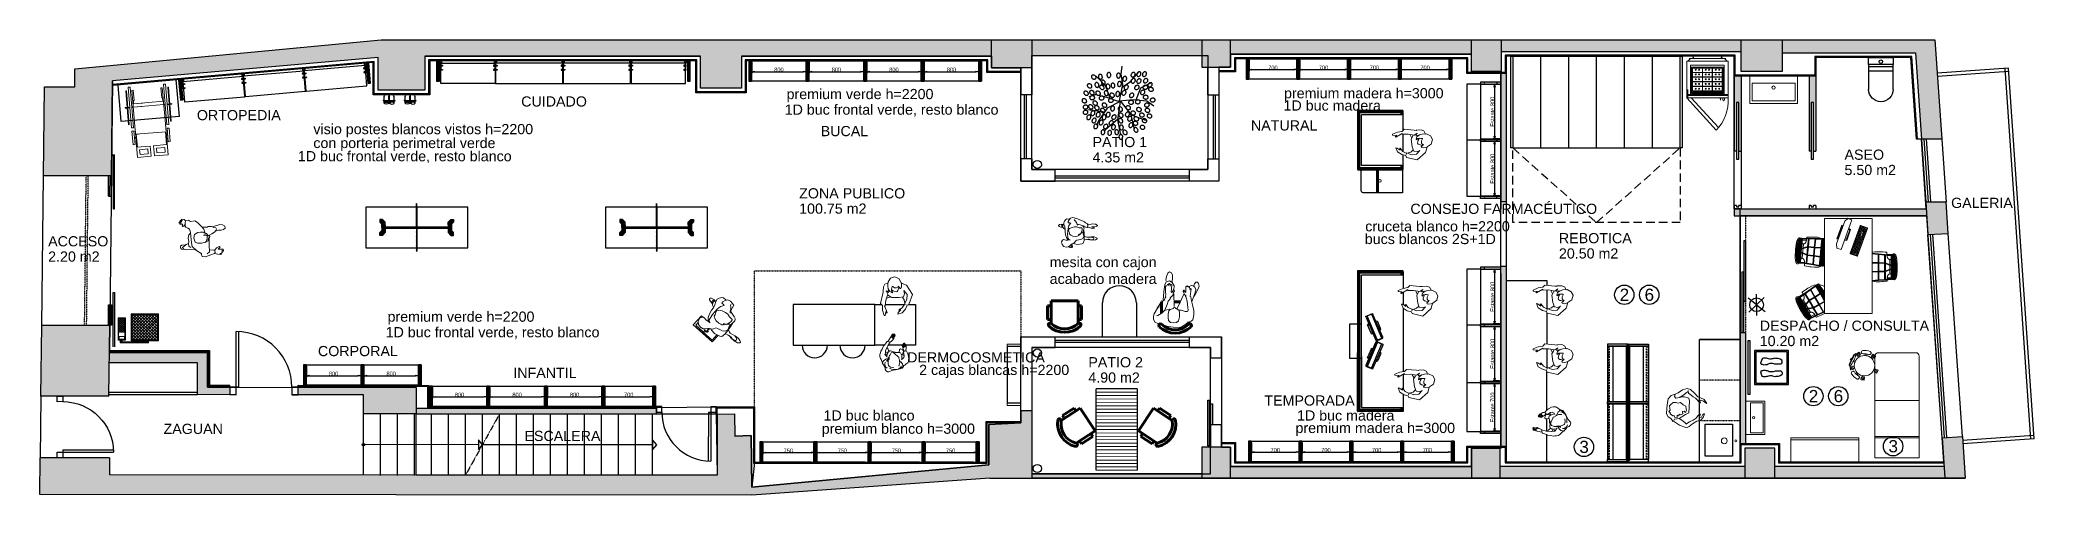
# Model space of a CAD drawing. Header units: millimetres. Extents: x 750 to 30081, y 716 to 7419.
import ezdxf
from ezdxf.enums import TextEntityAlignment as Align

# ---------------------------------------------------------------- set-up
doc = ezdxf.new("R2010")
doc.units = ezdxf.units.MM
doc.set_wipeout_variables(frame=1)
for name, pattern in [('CONTINUA', [0]), ('Discontinua JB', [0.75, 0.5, -0.25]), ('HIDDEN', [0.375, 0.25, -0.125]), ('TRAZOS2', [0.375, 0.25, -0.125]), ('TRAZOSX2', [38.1, 25.4, -12.7])]:
    doc.linetypes.add(name, pattern=pattern)
doc.layers.add('7- Kubic Expo Metálica', color=7, linetype='Continuous', true_color=0x9da3a6)
for name, color, linetype in [('_Co MUEBLE CONCEP', 5, 'Continuous'), ('_Co VIDRIO', 130, 'Continuous'), ('AREA', 1, 'Continuous'), ('CARPINTERIA', 4, 'Continuous'), ('CONCEP 3D', 7, 'Continuous'), ('cotas', 1, 'Continuous'), ('Cotas bloques dinámicos PM espacio', 7, 'Continuous'), ('Imac JB', 8, 'Continuous'), ('Linea Capa Color 0000 JB', 7, 'Continuous'), ('Linea Capa Color 0008 Gris JB', 8, 'Continuous'), ('Linea Capa Color 0140 Blau Vidre JB', 140, 'Continuous'), ('MUEBLES', 7, 'Continuous'), ('MURO', 2, 'Continuous'), ('NIVEL_9', 7, 'Continuous'), ('PARCELA', 7, 'Continuous'), ('RELLENO', 164, 'CONTINUA'), ('SANITARIOS', 7, 'Continuous')]:
    doc.layers.add(name, color=color, linetype=linetype)
doc.layers.add('AREA PERIMETRO', color=3, linetype='Continuous', plot=False)
for name, color, linetype, lineweight in [('BASE ACTUAL', 7, 'Continuous', 15), ('CONCEP 2D', 255, 'Continuous', 15), ('dwgautocad.com', 7, 'Continuous', 100)]:
    doc.layers.add(name, color=color, linetype=linetype, lineweight=lineweight)
doc.styles.add('ARIAL', font='Arial.ttf')
doc.styles.add('Jordi Ava', font='')
doc.styles.add('STYLE1', font='Arial.ttf', dxfattribs={"width": 0.75})
doc.styles.get('Jordi Ava').set_extended_font_data('AvantGarde Md BT')
doc.dimstyles.new('Jordi Ava 2015', dxfattribs={"dimtxt": 60, "dimasz": 40, "dimexe": 20, "dimexo": 20, "dimgap": 0.09, "dimtad": 1, "dimdec": 0, "dimzin": 0, "dimdsep": 46, "dimtxsty": 'Jordi Ava', "dimblk": 'CLOSED', "dimcen": 1.5, "dimclrd": 7, "dimclre": 7, "dimclrt": 256, "dimadec": 0, "dimazin": 0, "dimtfac": 0.05, "dimtdec": 0, "dimtofl": 0, "dimtmove": 0, "dimatfit": 3, "dimldrblk": 'CLOSED', "dimfxl": 90, "dimtolj": 1, "dimtzin": 0, "dimlwd": -1, "dimlwe": -1, "dimarcsym": 0})

msp = doc.modelspace()

# ---------------------------------------------------------------- texts
at = {"layer": 'AREA', "color": 3, "style": 'STYLE1'}
for s, p in [('CUIDADO ', (7829, 6436.8, -1000)), ('1D buc frontal verde, resto blanco', (11703.9, 6317)), ('premium verde h=2200', (11731.6, 6546)), ('1D buc madera', (19041, 6377.5)), ('premium madera h=3000', (19048, 6558.3)), ('ORTOPEDIA', (3058.9, 6235.9, -1000)), ('visio postes blancos vistos h=2200 ', (4771.9, 6030.4)), ('NATURAL', (18561.5, 6084, -1000)), ('con porteria perimetral verde', (4771.9, 5825.8)), ('BUCAL', (12234, 6000.9, -1000)), ('PATIO 1', (16232, 5839.5)), ('1D buc frontal verde, resto blanco', (4543.8, 5631.4)), ('4.35 m2', (16232, 5614.5)), ('ASEO', (27291.8, 5653.6)), ('5.50 m2', (27291.8, 5428.6)), ('ZONA PUBLICO', (11917, 5084.6)), ('100.75 m2', (11917, 4859.6)), ('CONSEJO FARMACÉUTICO', (20906.9, 4856.4, -1000)), ('GALERIA', (28859.4, 4944.1)), ('cruceta blanco h=2200', (20243.1, 4599.2)), ('ACCESO', (871.1, 4378.8)), ('bucs blancos 2S+1D', (20236.2, 4412.5)), ('REBOTICA', (23091.5, 4424.9)), ('2.20 m2', (871.1, 4153.8)), ('20.50 m2', (23091.5, 4199.9)), ('acabado madera', (15601.5, 3825.6)), ('premium verde h=2200', (5863, 3269.3)), ('1D buc frontal verde, resto blanco', (5835.3, 3040.3)), ('10.20 m2', (26044.8, 2910.8)), ('CORPORAL', (4839.5, 2762.5)), ('PATIO 2', (16170.1, 2597.8)), ('INFANTIL', (7712.8, 2440.7)), ('4.90 m2', (16170.1, 2372.8)), ('TEMPORADA', (18760.2, 2035, -1000)), ('ZAGUAN', (2568.5, 1617.6)), ('premium blanco h=3000', (12249.3, 1619.8)), ('1D buc blanco', (12275.4, 1814.8)), ('premium madera h=3000', (19217.4, 1630.7)), ('ESCALERA', (7876.6, 1513.1))]:
    msp.add_text(s, height=150, dxfattribs=at).set_placement(p)
at = {"layer": 'cotas', "color": 6, "style": 'ARIAL'}
for s, p in [('2', (23985, 3522.5)), ('6', (24351.3, 3522.5)), ('2', (26766, 2030.5)), ('6', (27132.3, 2030.5)), ('3', (27938.4, 1292.8))]:
    msp.add_text(s, height=180, dxfattribs=at).set_placement(p, align=Align.BOTTOM_LEFT)

# ---------------------------------------------------------------- blocks, each defined once
blk = doc.blocks.new('A$C8a94496d')
at = {"layer": 'MUEBLES', "ltscale": 0.5}
for p, q in [((1.1, 2.49), (1.1, 0.03)), ((2.45, 2.49), (2.45, 0.03)), ((1.1, 2.08), (2.45, 2.08)), ((1.1, 1.67), (2.45, 1.67)), ((1.1, 1.26), (2.45, 1.26)), ((1.1, 0.85), (2.45, 0.85)), ((1.1, 0.44), (2.45, 0.44))]:
    blk.add_line(p, q, dxfattribs=at)
at = {"layer": 'MUEBLES', "color": 5, "linetype": 'HIDDEN', "ltscale": 0.5}
for points in [[(1.1, 0.03), (0, 0.03), (0, 2.49), (1.1, 2.49), (1.1, 2.49)], [(1.1, 2.49), (0, 1.26), (1.1, 0.03)]]:
    blk.add_lwpolyline(points, dxfattribs=at)
at = {"layer": 'MUEBLES', "ltscale": 0.5}
for points in [[(1.1, 2.52), (2.45, 2.52), (2.45, 2.49), (1.1, 2.49)], [(1.1, 0.03), (2.45, 0.03), (2.45, 0), (1.1, 0)]]:
    blk.add_lwpolyline(points, close=True, dxfattribs=at)
blk = doc.blocks.new('456')
blk.add_wipeout([(79661, 32370), (79708, 32363), (79711, 32363), (79714, 32363), (79717, 32364), (79720, 32365), (79722, 32366), (79724, 32368), (79727, 32371), (79729, 32374), (79751, 32333), (79766, 32326), (79764, 32316), (79761, 32298), (79735, 32238), (79739, 32238), (79734, 32229), (79721, 32226), (79692, 32176), (79691, 32168), (79695, 32168), (79699, 32172), (79682, 32126), (79685, 32124), (79689, 32123), (79696, 32139), (79688, 32113), (79692, 32111), (79696, 32109), (79703, 32125), (79700, 32116), (79704, 32112), (79708, 32112), (79718, 32135), (79713, 32116), (79718, 32115), (79723, 32115), (79756, 32201), (79760, 32211), (79768, 32234), (79779, 32236), (79785, 32242), (79811, 32296), (79822, 32309), (79835, 32357), (79841, 32374), (79846, 32391), (79852, 32440), (79847, 32469), (79831, 32500), (79822, 32513), (79807, 32521), (79793, 32552), (79795, 32556), (79774, 32581), (79773, 32584), (79747, 32607), (79739, 32643), (79720, 32663), (79695, 32673), (79676, 32672), (79636, 32643), (79563, 32616), (79494, 32584), (79485, 32566), (79480, 32555), (79480, 32547), (79464, 32531), (79445, 32510), (79436, 32502), (79427, 32490), (79421, 32472), (79420, 32425), (79440, 32375), (79477, 32323), (79483, 32324), (79486, 32310), (79485, 32287), (79500, 32234), (79503, 32231), (79508, 32230), (79507, 32244), (79521, 32215), (79525, 32214), (79530, 32217), (79520, 32240), (79531, 32219), (79537, 32218), (79540, 32222), (79529, 32248), (79537, 32234), (79542, 32233), (79545, 32237), (79531, 32268), (79544, 32251), (79548, 32250), (79551, 32256), (79530, 32300), (79516, 32325), (79511, 32335), (79518, 32345), (79500, 32396), (79524, 32389), (79521, 32326), (79533, 32314), (79568, 32308), (79580, 32320), (79580, 32364), (79615, 32370), (79639, 32367)]).dxf.layer = 'CONCEP 2D'
at = {"layer": 'CONCEP 2D'}
for p, q in [((79480, 32555), (79494, 32584)), ((79506, 32581), (79486, 32556)), ((79563, 32616), (79494, 32584)), ((79537, 32599), (79506, 32581)), ((79510, 32565), (79545, 32607)), ((79515, 32550), (79510, 32565)), ((79543, 32524), (79547, 32561)), ((79563, 32616), (79636, 32643)), ((79616, 32597), (79664, 32597)), ((79636, 32643), (79676, 32672)), ((79664, 32597), (79693, 32581)), ((79676, 32672), (79695, 32673)), ((79693, 32581), (79699, 32577)), ((79695, 32673), (79720, 32663)), ((79699, 32577), (79707, 32556)), ((79720, 32663), (79739, 32643)), ((79749, 32598), (79739, 32643)), ((79747, 32607), (79773, 32584)), ((79773, 32584), (79774, 32581)), ((79774, 32581), (79795, 32556)), ((79421, 32448), (79420, 32425)), ((79440, 32375), (79420, 32425)), ((79421, 32472), (79427, 32490)), ((79421, 32472), (79421, 32449)), ((79427, 32490), (79436, 32502)), ((79436, 32502), (79445, 32510)), ((79449, 32361), (79440, 32375)), ((79445, 32510), (79464, 32531)), ((79477, 32323), (79449, 32361)), ((79464, 32531), (79480, 32547)), ((79464, 32531), (79492, 32540)), ((79503, 32326), (79477, 32323)), ((79480, 32547), (79480, 32555)), ((79486, 32310), (79483, 32324)), ((79485, 32287), (79486, 32310)), ((79493, 32260), (79485, 32287)), ((79499, 32524), (79486, 32556)), ((79515, 32452), (79498, 32422)), ((79498, 32422), (79498, 32401)), ((79498, 32401), (79518, 32345)), ((79501, 32517), (79499, 32524)), ((79544, 32383), (79500, 32396)), ((79501, 32517), (79532, 32492)), ((79501, 32267), (79506, 32249)), ((79518, 32345), (79503, 32326)), ((79508, 32266), (79530, 32217)), ((79511, 32335), (79515, 32328)), ((79533, 32458), (79515, 32452)), ((79515, 32328), (79516, 32325)), ((79516, 32325), (79530, 32300)), ((79518, 32275), (79540, 32222)), ((79521, 32326), (79524, 32389)), ((79521, 32326), (79524, 32389)), ((79533, 32314), (79521, 32326)), ((79533, 32314), (79521, 32326)), ((79533, 32402), (79523, 32454)), ((79544, 32383), (79524, 32389)), ((79525, 32282), (79545, 32237)), ((79530, 32300), (79551, 32256)), ((79544, 32251), (79531, 32268)), ((79539, 32490), (79532, 32492)), ((79549, 32373), (79533, 32402)), ((79568, 32308), (79533, 32314)), ((79568, 32308), (79533, 32314)), ((79539, 32490), (79555, 32474)), ((79543, 32511), (79543, 32524)), ((79552, 32490), (79543, 32511)), ((79552, 32490), (79556, 32467)), ((79556, 32467), (79563, 32458)), ((79563, 32458), (79567, 32449)), ((79572, 32431), (79567, 32449)), ((79580, 32320), (79568, 32308)), ((79580, 32320), (79568, 32308)), ((79639, 32373), (79570, 32363)), ((79585, 32424), (79572, 32431)), ((79580, 32364), (79580, 32320)), ((79580, 32364), (79580, 32320)), ((79636, 32393), (79585, 32424)), ((79639, 32367), (79615, 32370)), ((79664, 32378), (79636, 32393)), ((79708, 32363), (79639, 32373)), ((79661, 32370), (79639, 32367)), ((79691, 32387), (79664, 32378)), ((79704, 32418), (79691, 32387)), ((79708, 32429), (79704, 32418)), ((79707, 32556), (79715, 32519)), ((79713, 32497), (79708, 32484)), ((79708, 32484), (79708, 32462)), ((79708, 32462), (79711, 32458)), ((79711, 32449), (79708, 32429)), ((79715, 32463), (79711, 32449)), ((79711, 32458), (79711, 32449)), ((79715, 32519), (79713, 32497)), ((79717, 32484), (79715, 32463)), ((79722, 32467), (79715, 32463)), ((79733, 32511), (79716, 32477)), ((79724, 32524), (79717, 32484)), ((79725, 32490), (79722, 32467)), ((79746, 32490), (79725, 32490)), ((79744, 32402), (79728, 32373)), ((79751, 32333), (79729, 32374)), ((79737, 32519), (79733, 32511)), ((79777, 32397), (79734, 32383)), ((79735, 32238), (79761, 32298)), ((79748, 32453), (79741, 32464)), ((79748, 32453), (79744, 32402)), ((79779, 32517), (79746, 32490)), ((79762, 32420), (79747, 32414)), ((79762, 32420), (79747, 32414)), ((79778, 32429), (79748, 32453)), ((79766, 32326), (79751, 32333)), ((79765, 32326), (79751, 32333)), ((79761, 32298), (79764, 32316)), ((79768, 32426), (79762, 32420)), ((79764, 32316), (79779, 32376)), ((79769, 32437), (79768, 32426)), ((79768, 32426), (79777, 32422)), ((79771, 32395), (79778, 32374)), ((79776, 32407), (79778, 32429)), ((79776, 32407), (79776, 32407)), ((79779, 32376), (79776, 32407)), ((79776, 32407), (79776, 32407)), ((79781, 32524), (79779, 32517)), ((79795, 32556), (79781, 32524)), ((79811, 32296), (79785, 32242)), ((79793, 32553), (79797, 32547)), ((79797, 32547), (79811, 32524)), ((79811, 32524), (79822, 32513)), ((79822, 32309), (79811, 32296)), ((79822, 32513), (79831, 32500)), ((79835, 32357), (79822, 32309)), ((79831, 32500), (79847, 32469)), ((79846, 32391), (79835, 32357)), ((79846, 32391), (79848, 32415)), ((79847, 32469), (79852, 32440)), ((79852, 32440), (79848, 32415)), ((79500, 32234), (79493, 32260)), ((79503, 32231), (79500, 32234)), ((79508, 32230), (79503, 32231)), ((79506, 32249), (79508, 32230)), ((79521, 32215), (79507, 32244)), ((79531, 32219), (79520, 32240)), ((79525, 32214), (79521, 32215)), ((79530, 32217), (79525, 32214)), ((79537, 32234), (79529, 32249)), ((79537, 32218), (79531, 32219)), ((79542, 32233), (79537, 32234)), ((79540, 32222), (79537, 32218)), ((79545, 32237), (79542, 32233)), ((79548, 32250), (79544, 32251)), ((79551, 32256), (79548, 32250)), ((79699, 32172), (79682, 32126)), ((79682, 32126), (79685, 32124)), ((79685, 32124), (79689, 32123)), ((79695, 32134), (79688, 32113)), ((79688, 32113), (79692, 32111)), ((79689, 32123), (79712, 32174)), ((79692, 32176), (79691, 32168)), ((79691, 32168), (79695, 32168)), ((79707, 32200), (79692, 32176)), ((79692, 32111), (79696, 32109)), ((79695, 32168), (79706, 32180)), ((79696, 32109), (79722, 32167)), ((79703, 32125), (79700, 32116)), ((79700, 32116), (79704, 32112)), ((79704, 32112), (79708, 32112)), ((79721, 32226), (79707, 32200)), ((79708, 32112), (79729, 32160)), ((79718, 32137), (79713, 32116)), ((79713, 32116), (79718, 32115)), ((79718, 32115), (79723, 32115)), ((79734, 32229), (79721, 32226)), ((79723, 32115), (79744, 32169)), ((79738, 32237), (79734, 32229)), ((79761, 32234), (79735, 32238)), ((79744, 32169), (79756, 32201)), ((79756, 32201), (79760, 32211)), ((79760, 32211), (79768, 32234)), ((79779, 32236), (79761, 32234)), ((79785, 32242), (79779, 32236))]:
    blk.add_line(p, q, dxfattribs=at)
for centre, radius, start, end in [((79625, 32433), 192, 73.5986, 114.4905), ((79689, 32556), 68.8, 348.0511, 73.1982), ((79567, 32383), 20, 208.951, 278.4711), ((79711, 32383), 20, 261.5289, 331.049)]:
    blk.add_arc(centre, radius, start, end, dxfattribs=at)
blk = doc.blocks.new('NM98')
blk.add_wipeout([(80360, 32189), (80424, 32205), (80471, 32262), (80494, 32319), (80521, 32328), (80577, 32476), (80485, 32614), (80423, 32638), (80406, 32648), (80374, 32713), (80309, 32738), (80253, 32716), (80215, 32661), (80217, 32649), (80169, 32630), (80148, 32591), (80142, 32524), (80145, 32517), (80106, 32346), (80133, 32315), (80135, 32243), (80156, 32168), (80171, 32166), (80184, 32226), (80198, 32199), (80204, 32209), (80162, 32310), (80175, 32306), (80184, 32393), (80193, 32420), (80249, 32442), (80265, 32431), (80378, 32430), (80424, 32439), (80451, 32401), (80459, 32346), (80455, 32339), (80461, 32337), (80425, 32282), (80373, 32251), (80377, 32245), (80404, 32248), (80366, 32209)]).dxf.layer = 'CONCEP 2D'
at = {"layer": 'CONCEP 2D'}
for p, q in [((80142, 32524), (80148, 32591)), ((80148, 32591), (80169, 32630)), ((80169, 32630), (80217, 32649)), ((80212, 32599), (80212, 32639)), ((80218, 32559), (80212, 32599)), ((80215, 32661), (80253, 32716)), ((80217, 32649), (80215, 32661)), ((80241, 32518), (80218, 32559)), ((80253, 32716), (80309, 32738)), ((80271, 32572), (80268, 32555)), ((80276, 32596), (80271, 32572)), ((80283, 32594), (80276, 32596)), ((80310, 32576), (80283, 32594)), ((80309, 32738), (80374, 32713)), ((80341, 32574), (80310, 32576)), ((80362, 32584), (80341, 32574)), ((80364, 32599), (80362, 32584)), ((80383, 32577), (80364, 32599)), ((80376, 32575), (80364, 32551)), ((80374, 32713), (80406, 32648)), ((80393, 32562), (80383, 32577)), ((80405, 32565), (80393, 32562)), ((80415, 32590), (80405, 32565)), ((80406, 32648), (80423, 32638)), ((80411, 32643), (80415, 32590)), ((80423, 32638), (80485, 32614)), ((80485, 32614), (80577, 32476)), ((80106, 32346), (80139, 32492)), ((80133, 32315), (80106, 32346)), ((80135, 32243), (80133, 32315)), ((80139, 32492), (80145, 32517)), ((80145, 32517), (80142, 32524)), ((80175, 32306), (80162, 32310)), ((80162, 32310), (80204, 32209)), ((80184, 32393), (80175, 32306)), ((80212, 32481), (80184, 32393)), ((80222, 32504), (80187, 32528)), ((80187, 32528), (80212, 32481)), ((80240, 32439), (80196, 32421)), ((80265, 32431), (80216, 32464)), ((80217, 32539), (80222, 32504)), ((80275, 32502), (80241, 32518)), ((80265, 32431), (80378, 32430)), ((80268, 32555), (80267, 32530)), ((80292, 32530), (80267, 32546)), ((80267, 32530), (80276, 32516)), ((80285, 32509), (80275, 32502)), ((80276, 32516), (80285, 32509)), ((80315, 32519), (80292, 32530)), ((80335, 32515), (80315, 32519)), ((80348, 32521), (80335, 32515)), ((80359, 32534), (80348, 32521)), ((80364, 32551), (80359, 32534)), ((80373, 32251), (80425, 32282)), ((80378, 32430), (80442, 32443)), ((80425, 32282), (80457, 32331)), ((80429, 32433), (80451, 32401)), ((80442, 32443), (80458, 32486)), ((80458, 32486), (80446, 32533)), ((80446, 32533), (80494, 32477)), ((80451, 32401), (80457, 32359)), ((80491, 32402), (80455, 32339)), ((80455, 32339), (80480, 32328)), ((80494, 32319), (80471, 32262)), ((80494, 32477), (80491, 32402)), ((80521, 32328), (80494, 32319)), ((80577, 32476), (80521, 32328)), ((80156, 32168), (80135, 32243)), ((80171, 32166), (80156, 32168)), ((80184, 32226), (80171, 32166)), ((80198, 32199), (80184, 32226)), ((80204, 32209), (80198, 32199)), ((80360, 32189), (80366, 32209)), ((80424, 32205), (80360, 32189)), ((80366, 32209), (80404, 32248)), ((80377, 32245), (80373, 32251)), ((80404, 32248), (80377, 32245)), ((80471, 32262), (80424, 32205))]:
    blk.add_line(p, q, dxfattribs=at)
blk = doc.blocks.new('silla planta')
at = {"layer": 'dwgautocad.com'}
for p, q in [((0.483, -1.157), (0.483, -0.957)), ((0.533, -0.957), (0.483, -0.957)), ((0.533, -1.157), (0.483, -1.157)), ((0.533, -0.9), (0.533, -1.231)), ((0.933, -1.231), (0.933, -0.9)), ((0.933, -0.957), (0.983, -0.957)), ((0.933, -1.157), (0.983, -1.157)), ((0.983, -1.157), (0.983, -0.957)), ((0.533, -1.231), (0.933, -1.231))]:
    blk.add_line(p, q, dxfattribs=at)
for centre, radius, start, end in [((0.517, -0.88), 0.0251, 138.3417, 308.7795), ((0.733, -1.11), 0.34, 46.4394, 133.5606), ((0.733, -1.11), 0.29, 46.4394, 133.5606), ((0.948, -0.88), 0.0251, 231.2205, 41.6583)]:
    blk.add_arc(centre, radius, start, end, dxfattribs=at)
blk = doc.blocks.new('SILLA AZUL PEQUEÑA')
at = {"layer": 'CONCEP 3D'}
for points in [[(-25, 234, 700), (-15, 234, 697), (-15, 184, 697), (-25, 184, 700)], [(-7, 234, 477), (-17, 234, 475), (-17, 184, 475), (-7, 184, 477)]]:
    blk.add_3dface(points, dxfattribs=at)
mesh = blk.add_polymesh((4, 4), dxfattribs=at)
for k, corner in enumerate([(-394, 409, 413), (-378, 409, 421), (-360, 409, 426), (-342, 409, 427), (-406, 276, 410), (-387, 276, 419), (-363, 276, 425), (-342, 275, 427), (-406, 142, 410), (-387, 142, 419), (-363, 142, 425), (-342, 142, 427), (-394, 9, 413), (-378, 9, 421), (-360, 9, 426), (-342, 9, 427)]):
    mesh.set_mesh_vertex(divmod(k, 4), corner)
mesh = blk.add_polymesh((2, 4), dxfattribs=at)
for k, corner in enumerate([(-389, 409, 405), (-401, 276, 402), (-401, 142, 402), (-389, 9, 405), (-394, 409, 413), (-406, 276, 410), (-406, 142, 410), (-394, 9, 413)]):
    mesh.set_mesh_vertex(divmod(k, 4), corner)
mesh = blk.add_polymesh((4, 4), dxfattribs=at)
for k, corner in enumerate([(-389, 409, 405), (-374, 409, 412), (-358, 409, 416), (-342, 409, 417), (-401, 276, 402), (-383, 276, 410), (-361, 276, 415), (-342, 275, 417), (-401, 142, 402), (-383, 142, 410), (-361, 142, 415), (-342, 142, 417), (-389, 9, 405), (-374, 9, 412), (-358, 9, 416), (-342, 9, 417)]):
    mesh.set_mesh_vertex(divmod(k, 4), corner)
mesh = blk.add_polymesh((4, 4), dxfattribs=at)
for k, corner in enumerate([(-51, 384, 422), (-51, 234, 422), (-51, 184, 422), (-51, 34, 422), (-148, 392, 424), (-148, 270, 421), (-148, 147, 421), (-148, 25, 424), (-245, 400, 426), (-245, 272, 423), (-245, 145, 423), (-245, 17, 426), (-342, 409, 427), (-342, 275, 427), (-342, 142, 427), (-342, 9, 427)]):
    mesh.set_mesh_vertex(divmod(k, 4), corner)
mesh = blk.add_polymesh((4, 4), dxfattribs=at)
for k, corner in enumerate([(-342, 409, 417), (-245, 400, 416), (-147, 392, 414), (-50, 384, 412), (-342, 275, 417), (-245, 272, 413), (-147, 270, 411), (-50, 234, 412), (-342, 142, 417), (-245, 145, 413), (-147, 147, 411), (-50, 184, 412), (-342, 9, 417), (-245, 17, 416), (-147, 25, 414), (-50, 34, 412)]):
    mesh.set_mesh_vertex(divmod(k, 4), corner)
mesh = blk.add_polymesh((2, 4), dxfattribs=at)
for k, corner in enumerate([(-51, 384, 422), (-148, 392, 424), (-245, 400, 426), (-342, 409, 427), (-50, 384, 412), (-147, 392, 414), (-245, 400, 416), (-342, 409, 417)]):
    mesh.set_mesh_vertex(divmod(k, 4), corner)
mesh = blk.add_polymesh((4, 7), dxfattribs=at)
for k, corner in enumerate([(-51, 384, 422), (-40, 384, 425), (-31, 384, 432), (-26, 384, 442), (-26, 384, 453), (-29, 384, 464), (-31, 384, 475), (-51, 234, 422), (-39, 234, 425), (-28, 234, 432), (-20, 234, 442), (-15, 234, 453), (-14, 234, 464), (-17, 234, 475), (-51, 184, 422), (-39, 184, 425), (-28, 184, 432), (-20, 184, 442), (-15, 184, 453), (-14, 184, 464), (-17, 184, 475), (-51, 34, 422), (-40, 34, 425), (-31, 34, 432), (-26, 34, 442), (-26, 34, 453), (-29, 34, 464), (-31, 34, 475)]):
    mesh.set_mesh_vertex(divmod(k, 7), corner)
mesh = blk.add_polymesh((2, 7), dxfattribs=at)
for k, corner in enumerate([(-31, 384, 475), (-29, 384, 464), (-26, 384, 453), (-26, 384, 442), (-31, 384, 432), (-40, 384, 425), (-51, 384, 422), (-21, 384, 477), (-19, 384, 466), (-16, 384, 454), (-16, 384, 439), (-23, 384, 425), (-36, 384, 415), (-50, 384, 412)]):
    mesh.set_mesh_vertex(divmod(k, 7), corner)
mesh = blk.add_polymesh((4, 7), dxfattribs=at)
for k, corner in enumerate([(-50, 384, 412), (-36, 384, 415), (-23, 384, 425), (-16, 384, 439), (-16, 384, 454), (-19, 384, 466), (-21, 384, 477), (-50, 234, 412), (-35, 234, 415), (-21, 234, 424), (-11, 234, 437), (-5, 234, 451), (-4, 234, 464), (-7, 234, 477), (-50, 184, 412), (-35, 184, 415), (-21, 184, 424), (-11, 184, 437), (-5, 184, 451), (-4, 184, 464), (-7, 184, 477), (-50, 34, 412), (-36, 34, 415), (-23, 34, 425), (-16, 34, 439), (-16, 34, 454), (-19, 34, 466), (-21, 34, 477)]):
    mesh.set_mesh_vertex(divmod(k, 7), corner)
mesh = blk.add_polymesh((2, 4), dxfattribs=at)
for k, corner in enumerate([(-39, 384, 700), (-44, 384, 625), (-41, 384, 550), (-31, 384, 475), (-25, 234, 700), (-30, 234, 625), (-27, 234, 550), (-17, 234, 475)]):
    mesh.set_mesh_vertex(divmod(k, 4), corner)
mesh = blk.add_polymesh((2, 5), dxfattribs=at)
for k, corner in enumerate([(-10, 384, 797), (-29, 384, 697), (-34, 384, 625), (-31, 384, 550), (-21, 384, 477), (-19, 384, 800), (-39, 384, 700), (-44, 384, 625), (-41, 384, 550), (-31, 384, 475)]):
    mesh.set_mesh_vertex(divmod(k, 5), corner)
mesh = blk.add_polymesh((2, 4), dxfattribs=at)
for k, corner in enumerate([(-19, 384, 800), (-5, 234, 800), (-5, 184, 800), (-19, 34, 800), (-39, 384, 700), (-25, 234, 700), (-25, 184, 700), (-39, 34, 700)]):
    mesh.set_mesh_vertex(divmod(k, 4), corner)
mesh = blk.add_polymesh((2, 4), dxfattribs=at)
for k, corner in enumerate([(-29, 384, 697), (-34, 384, 625), (-31, 384, 550), (-21, 384, 477), (-15, 234, 697), (-20, 234, 625), (-17, 234, 550), (-7, 234, 477)]):
    mesh.set_mesh_vertex(divmod(k, 4), corner)
mesh = blk.add_polymesh((2, 4), dxfattribs=at)
for k, corner in enumerate([(-29, 384, 697), (-15, 234, 697), (-15, 184, 697), (-29, 34, 697), (-10, 384, 797), (5, 234, 797), (5, 184, 797), (-10, 34, 797)]):
    mesh.set_mesh_vertex(divmod(k, 4), corner)
mesh = blk.add_polymesh((2, 4), dxfattribs=at)
for k, corner in enumerate([(-19, 384, 800), (-5, 234, 800), (-5, 184, 800), (-19, 34, 800), (-10, 384, 797), (5, 234, 797), (5, 184, 797), (-10, 34, 797)]):
    mesh.set_mesh_vertex(divmod(k, 4), corner)
mesh = blk.add_polymesh((2, 4), dxfattribs=at)
for k, corner in enumerate([(-342, 9, 427), (-360, 9, 426), (-378, 9, 421), (-394, 9, 413), (-342, 9, 417), (-358, 9, 416), (-374, 9, 412), (-389, 9, 405)]):
    mesh.set_mesh_vertex(divmod(k, 4), corner)
mesh = blk.add_polymesh((2, 4), dxfattribs=at)
for k, corner in enumerate([(-51, 34, 422), (-148, 25, 424), (-245, 17, 426), (-342, 9, 427), (-50, 34, 412), (-147, 25, 414), (-245, 17, 416), (-342, 9, 417)]):
    mesh.set_mesh_vertex(divmod(k, 4), corner)
mesh = blk.add_polymesh((2, 4), dxfattribs=at)
for k, corner in enumerate([(-39, 34, 700), (-44, 34, 625), (-41, 34, 550), (-31, 34, 475), (-25, 184, 700), (-30, 184, 625), (-27, 184, 550), (-17, 184, 475)]):
    mesh.set_mesh_vertex(divmod(k, 4), corner)
mesh = blk.add_polymesh((2, 5), dxfattribs=at)
for k, corner in enumerate([(-10, 34, 797), (-29, 34, 697), (-34, 34, 625), (-31, 34, 550), (-21, 34, 477), (-19, 34, 800), (-39, 34, 700), (-44, 34, 625), (-41, 34, 550), (-31, 34, 475)]):
    mesh.set_mesh_vertex(divmod(k, 5), corner)
mesh = blk.add_polymesh((2, 4), dxfattribs=at)
for k, corner in enumerate([(-29, 34, 697), (-34, 34, 625), (-31, 34, 550), (-21, 34, 477), (-15, 184, 697), (-20, 184, 625), (-17, 184, 550), (-7, 184, 477)]):
    mesh.set_mesh_vertex(divmod(k, 4), corner)
mesh = blk.add_polymesh((2, 4), dxfattribs=at)
for k, corner in enumerate([(-15, 234, 697), (-20, 234, 625), (-17, 234, 550), (-7, 234, 477), (-25, 234, 700), (-30, 234, 625), (-27, 234, 550), (-17, 234, 475)]):
    mesh.set_mesh_vertex(divmod(k, 4), corner)
mesh = blk.add_polymesh((2, 4), dxfattribs=at)
for k, corner in enumerate([(-15, 184, 697), (-20, 184, 625), (-17, 184, 550), (-7, 184, 477), (-25, 184, 700), (-30, 184, 625), (-27, 184, 550), (-17, 184, 475)]):
    mesh.set_mesh_vertex(divmod(k, 4), corner)
blk = doc.blocks.new('A$C4F1418C3')
blk.add_wipeout([(0.369, 0.012), (0.369, 0.029), (0.37, 0.042), (0.412, 0.044), (0.456, 0.045), (0.46, 0.038), (0.464, 0.034), (0.466, 0.032), (0.469, 0.031), (0.471, 0.03), (0.473, 0.03), (0.476, 0.03), (0.479, 0.031), (0.482, 0.032), (0.485, 0.033), (0.487, 0.035), (0.489, 0.037), (0.493, 0.042), (0.496, 0.049), (0.5, 0.055), (0.503, 0.065), (0.506, 0.074), (0.508, 0.08), (0.51, 0.089), (0.511, 0.096), (0.512, 0.103), (0.514, 0.121), (0.515, 0.144), (0.517, 0.183), (0.518, 0.226), (0.517, 0.269), (0.514, 0.317), (0.509, 0.353), (0.503, 0.376), (0.5, 0.385), (0.493, 0.4), (0.488, 0.406), (0.483, 0.41), (0.476, 0.413), (0.472, 0.413), (0.466, 0.412), (0.462, 0.409), (0.458, 0.404), (0.456, 0.4), (0.369, 0.402), (0.369, 0.417), (0.369, 0.428), (0.368, 0.431), (0.368, 0.432), (0.368, 0.432), (0.367, 0.434), (0.316, 0.44), (0.291, 0.441), (0.244, 0.443), (0.221, 0.444), (0.197, 0.443), (0.174, 0.439), (0.159, 0.435), (0.134, 0.426), (0.119, 0.419), (0.104, 0.41), (0.083, 0.395), (0.065, 0.379), (0.049, 0.361), (0.036, 0.343), (0.024, 0.321), (0.015, 0.301), (0.008, 0.282), (0.003, 0.261), (0.001, 0.24), (0, 0.219), (0.001, 0.196), (0.006, 0.175), (0.011, 0.15), (0.021, 0.128), (0.032, 0.107), (0.046, 0.087), (0.059, 0.071), (0.075, 0.055), (0.098, 0.037), (0.117, 0.026), (0.138, 0.016), (0.16, 0.009), (0.182, 0.003), (0.201, 0.001), (0.222, 0), (0.261, 0.001), (0.301, 0.003), (0.335, 0.007), (0.368, 0.011), (0.368, 0.011), (0.369, 0.011), (0.369, 0.011)]).dxf.layer = 'CONCEP 2D'
at = {"layer": 'CONCEP 2D'}
for p, q in [((0.267, 0.443), (0.221, 0.444)), ((0.291, 0.441), (0.267, 0.443)), ((0.316, 0.44), (0.291, 0.441)), ((0.341, 0.437), (0.316, 0.44)), ((0.367, 0.434), (0.341, 0.437)), ((0.367, 0.433), (0.367, 0.434)), ((0.368, 0.433), (0.367, 0.433)), ((0.368, 0.432), (0.368, 0.433)), ((0.368, 0.431), (0.368, 0.432)), ((0.368, 0.432), (0.368, 0.432)), ((0.368, 0.431), (0.368, 0.431)), ((0.369, 0.43), (0.368, 0.431)), ((0.369, 0.429), (0.369, 0.43)), ((0.369, 0.43), (0.369, 0.43)), ((0.369, 0.428), (0.369, 0.429)), ((0.369, 0.429), (0.369, 0.429)), ((0.369, 0.427), (0.369, 0.428)), ((0.369, 0.427), (0.369, 0.427)), ((0.369, 0.426), (0.369, 0.427)), ((0.369, 0.425), (0.369, 0.426)), ((0.369, 0.424), (0.369, 0.425)), ((0.369, 0.423), (0.369, 0.424)), ((0.369, 0.422), (0.369, 0.423)), ((0.369, 0.421), (0.369, 0.422)), ((0.369, 0.42), (0.369, 0.421)), ((0.369, 0.418), (0.369, 0.42)), ((0.369, 0.416), (0.369, 0.418)), ((0.369, 0.414), (0.369, 0.416)), ((0.369, 0.412), (0.369, 0.414)), ((0.369, 0.409), (0.369, 0.412)), ((0.369, 0.405), (0.369, 0.409)), ((0.369, 0.402), (0.369, 0.405)), ((0.369, 0.402), (0.453, 0.4)), ((0.369, 0.398), (0.369, 0.402)), ((0.369, 0.394), (0.369, 0.398)), ((0.37, 0.39), (0.369, 0.394)), ((0.37, 0.386), (0.37, 0.39)), ((0.37, 0.387), (0.436, 0.385)), ((0.37, 0.382), (0.37, 0.386)), ((0.371, 0.378), (0.37, 0.382)), ((0.371, 0.375), (0.371, 0.378)), ((0.372, 0.371), (0.371, 0.375)), ((0.373, 0.368), (0.372, 0.371)), ((0.374, 0.364), (0.373, 0.368)), ((0.375, 0.361), (0.374, 0.364)), ((0.376, 0.358), (0.375, 0.361)), ((0.377, 0.355), (0.376, 0.358)), ((0.378, 0.353), (0.377, 0.355)), ((0.379, 0.351), (0.378, 0.353)), ((0.38, 0.348), (0.379, 0.351)), ((0.381, 0.346), (0.38, 0.348)), ((0.383, 0.345), (0.381, 0.346)), ((0.384, 0.343), (0.383, 0.345)), ((0.385, 0.341), (0.384, 0.343)), ((0.387, 0.34), (0.385, 0.341)), ((0.388, 0.338), (0.387, 0.34)), ((0.39, 0.337), (0.388, 0.338)), ((0.392, 0.336), (0.39, 0.337)), ((0.393, 0.334), (0.392, 0.336)), ((0.395, 0.333), (0.393, 0.334)), ((0.396, 0.332), (0.395, 0.333)), ((0.398, 0.331), (0.396, 0.332)), ((0.4, 0.33), (0.398, 0.331)), ((0.401, 0.33), (0.4, 0.33)), ((0.403, 0.329), (0.401, 0.33)), ((0.404, 0.328), (0.403, 0.329)), ((0.405, 0.328), (0.404, 0.328)), ((0.407, 0.328), (0.405, 0.328)), ((0.408, 0.327), (0.407, 0.328)), ((0.409, 0.327), (0.408, 0.327)), ((0.41, 0.327), (0.409, 0.327)), ((0.409, 0.327), (0.409, 0.223)), ((0.412, 0.327), (0.41, 0.327)), ((0.413, 0.327), (0.412, 0.327)), ((0.414, 0.327), (0.413, 0.327)), ((0.415, 0.327), (0.414, 0.327)), ((0.416, 0.327), (0.415, 0.327)), ((0.417, 0.327), (0.416, 0.327)), ((0.418, 0.327), (0.417, 0.327)), ((0.419, 0.328), (0.418, 0.327)), ((0.42, 0.328), (0.419, 0.328)), ((0.421, 0.329), (0.42, 0.328)), ((0.423, 0.33), (0.421, 0.329)), ((0.424, 0.33), (0.423, 0.33)), ((0.425, 0.331), (0.424, 0.33)), ((0.426, 0.332), (0.425, 0.331)), ((0.427, 0.334), (0.426, 0.333)), ((0.426, 0.333), (0.426, 0.332)), ((0.428, 0.335), (0.427, 0.334)), ((0.429, 0.337), (0.428, 0.335)), ((0.43, 0.338), (0.429, 0.337)), ((0.431, 0.34), (0.43, 0.339)), ((0.43, 0.339), (0.43, 0.338)), ((0.432, 0.342), (0.431, 0.341)), ((0.431, 0.341), (0.431, 0.34)), ((0.433, 0.372), (0.432, 0.37)), ((0.432, 0.37), (0.432, 0.369)), ((0.432, 0.369), (0.432, 0.368)), ((0.432, 0.368), (0.432, 0.367)), ((0.432, 0.367), (0.432, 0.366)), ((0.432, 0.366), (0.432, 0.364)), ((0.432, 0.364), (0.432, 0.363)), ((0.432, 0.363), (0.432, 0.361)), ((0.432, 0.361), (0.432, 0.36)), ((0.432, 0.36), (0.432, 0.359)), ((0.432, 0.359), (0.432, 0.357)), ((0.432, 0.357), (0.432, 0.356)), ((0.432, 0.356), (0.432, 0.354)), ((0.432, 0.354), (0.433, 0.353)), ((0.433, 0.345), (0.432, 0.344)), ((0.432, 0.344), (0.432, 0.342)), ((0.434, 0.375), (0.433, 0.375)), ((0.433, 0.375), (0.433, 0.374)), ((0.433, 0.374), (0.433, 0.373)), ((0.433, 0.373), (0.433, 0.372)), ((0.433, 0.353), (0.433, 0.352)), ((0.433, 0.352), (0.433, 0.351)), ((0.433, 0.351), (0.433, 0.349)), ((0.433, 0.349), (0.433, 0.348)), ((0.433, 0.348), (0.433, 0.347)), ((0.433, 0.347), (0.433, 0.346)), ((0.433, 0.346), (0.433, 0.345)), ((0.435, 0.378), (0.434, 0.377)), ((0.434, 0.377), (0.434, 0.376)), ((0.434, 0.376), (0.434, 0.375)), ((0.435, 0.379), (0.435, 0.378)), ((0.436, 0.379), (0.435, 0.379)), ((0.437, 0.391), (0.436, 0.391)), ((0.436, 0.391), (0.436, 0.39)), ((0.436, 0.39), (0.436, 0.389)), ((0.436, 0.389), (0.436, 0.388)), ((0.436, 0.388), (0.436, 0.386)), ((0.436, 0.386), (0.436, 0.385)), ((0.437, 0.38), (0.436, 0.38)), ((0.436, 0.38), (0.436, 0.379)), ((0.437, 0.393), (0.437, 0.392)), ((0.438, 0.393), (0.437, 0.393)), ((0.437, 0.392), (0.437, 0.391)), ((0.438, 0.381), (0.437, 0.38)), ((0.439, 0.395), (0.438, 0.394)), ((0.438, 0.394), (0.438, 0.393)), ((0.438, 0.394), (0.438, 0.394)), ((0.439, 0.382), (0.438, 0.381)), ((0.438, 0.381), (0.438, 0.381)), ((0.44, 0.396), (0.439, 0.396)), ((0.439, 0.396), (0.439, 0.395)), ((0.439, 0.395), (0.439, 0.395)), ((0.44, 0.382), (0.439, 0.382)), ((0.441, 0.397), (0.44, 0.397)), ((0.44, 0.397), (0.44, 0.396)), ((0.44, 0.396), (0.44, 0.396)), ((0.441, 0.383), (0.44, 0.382)), ((0.442, 0.398), (0.441, 0.397)), ((0.441, 0.397), (0.441, 0.397)), ((0.442, 0.383), (0.441, 0.383)), ((0.443, 0.398), (0.442, 0.398)), ((0.442, 0.398), (0.442, 0.398)), ((0.443, 0.384), (0.442, 0.384)), ((0.442, 0.384), (0.442, 0.383)), ((0.443, 0.399), (0.443, 0.398)), ((0.444, 0.399), (0.443, 0.399)), ((0.444, 0.385), (0.443, 0.384)), ((0.445, 0.399), (0.444, 0.399)), ((0.445, 0.385), (0.444, 0.385)), ((0.446, 0.399), (0.445, 0.399)), ((0.445, 0.399), (0.445, 0.399)), ((0.446, 0.386), (0.445, 0.385)), ((0.447, 0.399), (0.446, 0.399)), ((0.447, 0.387), (0.446, 0.386)), ((0.448, 0.4), (0.447, 0.399)), ((0.448, 0.388), (0.447, 0.387)), ((0.45, 0.4), (0.448, 0.4)), ((0.449, 0.388), (0.448, 0.388)), ((0.45, 0.39), (0.449, 0.389)), ((0.449, 0.389), (0.449, 0.388)), ((0.451, 0.4), (0.45, 0.4)), ((0.451, 0.391), (0.45, 0.39)), ((0.453, 0.4), (0.451, 0.4)), ((0.452, 0.393), (0.451, 0.391)), ((0.453, 0.394), (0.452, 0.393)), ((0.454, 0.396), (0.453, 0.395)), ((0.453, 0.395), (0.453, 0.394)), ((0.455, 0.398), (0.454, 0.396)), ((0.456, 0.399), (0.455, 0.398)), ((0.457, 0.402), (0.456, 0.4)), ((0.456, 0.4), (0.456, 0.399)), ((0.458, 0.403), (0.457, 0.402)), ((0.459, 0.404), (0.458, 0.403)), ((0.46, 0.407), (0.459, 0.406)), ((0.459, 0.406), (0.459, 0.404)), ((0.461, 0.408), (0.46, 0.407)), ((0.462, 0.409), (0.461, 0.408)), ((0.463, 0.41), (0.462, 0.409)), ((0.464, 0.411), (0.463, 0.41)), ((0.465, 0.411), (0.464, 0.411)), ((0.466, 0.412), (0.465, 0.411)), ((0.467, 0.412), (0.466, 0.412)), ((0.469, 0.413), (0.467, 0.412)), ((0.47, 0.413), (0.469, 0.413)), ((0.471, 0.413), (0.47, 0.413)), ((0.472, 0.413), (0.471, 0.413)), ((0.474, 0.413), (0.472, 0.413)), ((0.475, 0.413), (0.474, 0.413)), ((0.477, 0.413), (0.475, 0.413)), ((0.478, 0.413), (0.477, 0.413)), ((0.48, 0.412), (0.478, 0.413)), ((0.481, 0.412), (0.48, 0.412)), ((0.482, 0.411), (0.481, 0.412)), ((0.484, 0.41), (0.482, 0.411)), ((0.486, 0.381), (0.482, 0.391)), ((0.485, 0.41), (0.484, 0.41)), ((0.486, 0.408), (0.485, 0.41)), ((0.487, 0.407), (0.486, 0.408)), ((0.489, 0.372), (0.486, 0.381)), ((0.488, 0.406), (0.487, 0.407)), ((0.49, 0.405), (0.488, 0.406)), ((0.491, 0.363), (0.489, 0.372)), ((0.491, 0.404), (0.49, 0.405)), ((0.492, 0.402), (0.491, 0.404)), ((0.493, 0.354), (0.491, 0.363)), ((0.493, 0.401), (0.492, 0.402)), ((0.494, 0.399), (0.493, 0.401)), ((0.494, 0.346), (0.493, 0.354)), ((0.495, 0.397), (0.494, 0.399)), ((0.495, 0.338), (0.494, 0.346)), ((0.496, 0.396), (0.495, 0.397)), ((0.496, 0.331), (0.495, 0.338)), ((0.497, 0.394), (0.496, 0.396)), ((0.497, 0.324), (0.496, 0.331)), ((0.498, 0.392), (0.497, 0.394)), ((0.498, 0.318), (0.497, 0.324)), ((0.499, 0.389), (0.498, 0.392)), ((0.499, 0.311), (0.498, 0.318)), ((0.5, 0.387), (0.499, 0.389)), ((0.499, 0.305), (0.499, 0.311)), ((0.5, 0.299), (0.499, 0.305)), ((0.501, 0.384), (0.5, 0.387)), ((0.501, 0.293), (0.5, 0.299)), ((0.502, 0.381), (0.501, 0.384)), ((0.501, 0.288), (0.501, 0.293)), ((0.503, 0.378), (0.502, 0.381)), ((0.504, 0.375), (0.503, 0.378)), ((0.505, 0.371), (0.504, 0.375)), ((0.506, 0.368), (0.505, 0.371)), ((0.507, 0.365), (0.506, 0.368)), ((0.508, 0.361), (0.507, 0.365)), ((0.509, 0.358), (0.508, 0.361)), ((0.509, 0.354), (0.509, 0.358)), ((0.51, 0.351), (0.509, 0.354)), ((0.51, 0.348), (0.51, 0.351)), ((0.511, 0.344), (0.51, 0.348)), ((0.511, 0.341), (0.511, 0.344)), ((0.512, 0.337), (0.511, 0.341)), ((0.512, 0.333), (0.512, 0.337)), ((0.513, 0.33), (0.512, 0.333)), ((0.513, 0.326), (0.513, 0.33)), ((0.513, 0.322), (0.513, 0.326)), ((0.514, 0.318), (0.513, 0.322)), ((0.514, 0.314), (0.514, 0.318)), ((0.514, 0.31), (0.514, 0.314)), ((0.514, 0.305), (0.514, 0.31)), ((0.515, 0.301), (0.514, 0.305)), ((0.515, 0.297), (0.515, 0.301)), ((0.515, 0.292), (0.515, 0.297)), ((0.268, 0.002), (0.221, 0)), ((0.292, 0.003), (0.268, 0.002)), ((0.316, 0.005), (0.292, 0.003)), ((0.342, 0.008), (0.316, 0.005)), ((0.368, 0.011), (0.342, 0.008)), ((0.369, 0.011), (0.368, 0.011)), ((0.368, 0.011), (0.368, 0.011)), ((0.368, 0.011), (0.368, 0.011)), ((0.368, 0.011), (0.368, 0.011)), ((0.368, 0.011), (0.368, 0.011)), ((0.37, 0.034), (0.369, 0.03)), ((0.369, 0.03), (0.369, 0.028)), ((0.369, 0.028), (0.369, 0.025)), ((0.369, 0.025), (0.369, 0.023)), ((0.369, 0.023), (0.369, 0.02)), ((0.369, 0.02), (0.369, 0.019)), ((0.369, 0.019), (0.369, 0.017)), ((0.369, 0.017), (0.369, 0.016)), ((0.369, 0.016), (0.369, 0.015)), ((0.369, 0.015), (0.369, 0.014)), ((0.369, 0.014), (0.369, 0.013)), ((0.369, 0.013), (0.369, 0.013)), ((0.369, 0.013), (0.369, 0.012)), ((0.369, 0.012), (0.369, 0.012)), ((0.369, 0.012), (0.369, 0.011)), ((0.369, 0.012), (0.369, 0.012)), ((0.369, 0.012), (0.369, 0.012)), ((0.369, 0.011), (0.369, 0.011)), ((0.369, 0.011), (0.369, 0.011)), ((0.369, 0.011), (0.369, 0.011)), ((0.371, 0.061), (0.37, 0.057)), ((0.37, 0.057), (0.37, 0.053)), ((0.37, 0.053), (0.37, 0.049)), ((0.37, 0.049), (0.37, 0.045)), ((0.37, 0.042), (0.454, 0.045)), ((0.37, 0.045), (0.37, 0.041)), ((0.37, 0.041), (0.37, 0.037)), ((0.37, 0.037), (0.37, 0.034)), ((0.372, 0.068), (0.371, 0.065)), ((0.371, 0.065), (0.371, 0.061)), ((0.371, 0.057), (0.437, 0.06)), ((0.373, 0.072), (0.372, 0.068)), ((0.374, 0.079), (0.373, 0.076)), ((0.373, 0.076), (0.373, 0.072)), ((0.375, 0.082), (0.374, 0.079)), ((0.376, 0.085), (0.375, 0.082)), ((0.377, 0.088), (0.376, 0.085)), ((0.378, 0.09), (0.377, 0.088)), ((0.379, 0.093), (0.378, 0.09)), ((0.381, 0.095), (0.379, 0.093)), ((0.382, 0.097), (0.381, 0.095)), ((0.383, 0.099), (0.382, 0.097)), ((0.384, 0.1), (0.383, 0.099)), ((0.386, 0.102), (0.384, 0.1)), ((0.387, 0.103), (0.386, 0.102)), ((0.389, 0.105), (0.387, 0.103)), ((0.39, 0.106), (0.389, 0.105)), ((0.392, 0.108), (0.39, 0.106)), ((0.394, 0.109), (0.392, 0.108)), ((0.395, 0.11), (0.394, 0.109)), ((0.397, 0.111), (0.395, 0.11)), ((0.398, 0.112), (0.397, 0.111)), ((0.4, 0.113), (0.398, 0.112)), ((0.401, 0.114), (0.4, 0.113)), ((0.403, 0.114), (0.401, 0.114)), ((0.404, 0.115), (0.403, 0.114)), ((0.406, 0.115), (0.404, 0.115)), ((0.407, 0.116), (0.406, 0.115)), ((0.408, 0.116), (0.407, 0.116)), ((0.41, 0.116), (0.408, 0.116)), ((0.409, 0.116), (0.409, 0.223)), ((0.411, 0.116), (0.41, 0.116)), ((0.412, 0.117), (0.411, 0.116)), ((0.413, 0.117), (0.412, 0.117)), ((0.414, 0.117), (0.413, 0.117)), ((0.415, 0.117), (0.414, 0.117)), ((0.416, 0.116), (0.415, 0.117)), ((0.418, 0.116), (0.416, 0.116)), ((0.419, 0.116), (0.418, 0.116)), ((0.42, 0.115), (0.419, 0.116)), ((0.421, 0.115), (0.42, 0.115)), ((0.422, 0.114), (0.421, 0.115)), ((0.423, 0.114), (0.422, 0.114)), ((0.424, 0.113), (0.423, 0.114)), ((0.425, 0.112), (0.424, 0.113)), ((0.426, 0.111), (0.425, 0.112)), ((0.427, 0.11), (0.426, 0.111)), ((0.428, 0.109), (0.427, 0.11)), ((0.429, 0.108), (0.428, 0.109)), ((0.429, 0.107), (0.429, 0.108)), ((0.43, 0.106), (0.429, 0.107)), ((0.431, 0.104), (0.43, 0.106)), ((0.431, 0.103), (0.431, 0.104)), ((0.432, 0.102), (0.431, 0.103)), ((0.432, 0.101), (0.432, 0.102)), ((0.433, 0.1), (0.432, 0.101)), ((0.432, 0.085), (0.433, 0.086)), ((0.432, 0.083), (0.432, 0.085)), ((0.432, 0.082), (0.432, 0.083)), ((0.432, 0.081), (0.432, 0.082)), ((0.432, 0.079), (0.432, 0.081)), ((0.432, 0.078), (0.432, 0.079)), ((0.432, 0.077), (0.432, 0.078)), ((0.433, 0.075), (0.432, 0.077)), ((0.433, 0.099), (0.433, 0.1)), ((0.433, 0.097), (0.433, 0.099)), ((0.433, 0.096), (0.433, 0.097)), ((0.433, 0.095), (0.433, 0.096)), ((0.433, 0.094), (0.433, 0.095)), ((0.433, 0.093), (0.433, 0.094)), ((0.433, 0.092), (0.433, 0.093)), ((0.433, 0.09), (0.433, 0.092)), ((0.433, 0.089), (0.433, 0.09)), ((0.433, 0.088), (0.433, 0.089)), ((0.433, 0.086), (0.433, 0.088)), ((0.433, 0.074), (0.433, 0.075)), ((0.433, 0.073), (0.433, 0.074)), ((0.433, 0.072), (0.433, 0.073)), ((0.433, 0.071), (0.433, 0.072)), ((0.434, 0.07), (0.433, 0.071)), ((0.434, 0.069), (0.434, 0.07)), ((0.434, 0.068), (0.434, 0.069)), ((0.435, 0.067), (0.434, 0.068)), ((0.435, 0.066), (0.435, 0.067)), ((0.436, 0.065), (0.435, 0.066)), ((0.435, 0.066), (0.435, 0.066)), ((0.436, 0.064), (0.436, 0.065)), ((0.437, 0.064), (0.436, 0.064)), ((0.437, 0.063), (0.437, 0.064)), ((0.438, 0.063), (0.437, 0.063)), ((0.437, 0.058), (0.437, 0.06)), ((0.437, 0.057), (0.437, 0.058)), ((0.437, 0.056), (0.437, 0.057)), ((0.437, 0.055), (0.437, 0.056)), ((0.437, 0.054), (0.437, 0.055)), ((0.437, 0.053), (0.437, 0.054)), ((0.438, 0.053), (0.437, 0.053)), ((0.439, 0.062), (0.438, 0.063)), ((0.438, 0.052), (0.438, 0.053)), ((0.438, 0.051), (0.438, 0.052)), ((0.439, 0.05), (0.438, 0.051)), ((0.438, 0.051), (0.438, 0.051)), ((0.44, 0.062), (0.439, 0.062)), ((0.439, 0.05), (0.439, 0.05)), ((0.439, 0.049), (0.439, 0.05)), ((0.44, 0.049), (0.439, 0.049)), ((0.44, 0.061), (0.44, 0.062)), ((0.441, 0.061), (0.44, 0.061)), ((0.44, 0.049), (0.44, 0.049)), ((0.441, 0.048), (0.44, 0.049)), ((0.442, 0.06), (0.441, 0.061)), ((0.441, 0.047), (0.441, 0.048)), ((0.441, 0.048), (0.441, 0.048)), ((0.442, 0.047), (0.441, 0.047)), ((0.443, 0.06), (0.442, 0.06)), ((0.443, 0.046), (0.442, 0.047)), ((0.442, 0.047), (0.442, 0.047)), ((0.444, 0.059), (0.443, 0.06)), ((0.444, 0.046), (0.443, 0.046)), ((0.443, 0.046), (0.443, 0.046)), ((0.445, 0.059), (0.444, 0.059)), ((0.445, 0.046), (0.444, 0.046)), ((0.446, 0.058), (0.445, 0.059)), ((0.445, 0.046), (0.445, 0.046)), ((0.446, 0.045), (0.445, 0.046)), ((0.447, 0.057), (0.446, 0.058)), ((0.447, 0.045), (0.446, 0.045)), ((0.447, 0.057), (0.447, 0.057)), ((0.448, 0.056), (0.447, 0.057)), ((0.448, 0.045), (0.447, 0.045)), ((0.449, 0.055), (0.448, 0.056)), ((0.449, 0.045), (0.448, 0.045)), ((0.45, 0.054), (0.449, 0.055)), ((0.45, 0.045), (0.449, 0.045)), ((0.451, 0.053), (0.45, 0.054)), ((0.452, 0.045), (0.45, 0.045)), ((0.452, 0.052), (0.451, 0.053)), ((0.452, 0.051), (0.452, 0.052)), ((0.453, 0.05), (0.452, 0.051)), ((0.454, 0.045), (0.452, 0.045)), ((0.454, 0.048), (0.453, 0.05)), ((0.455, 0.047), (0.454, 0.048)), ((0.455, 0.046), (0.455, 0.047)), ((0.456, 0.044), (0.455, 0.046)), ((0.457, 0.043), (0.456, 0.044)), ((0.458, 0.042), (0.457, 0.043)), ((0.458, 0.04), (0.458, 0.042)), ((0.459, 0.039), (0.458, 0.04)), ((0.46, 0.038), (0.459, 0.039)), ((0.461, 0.037), (0.46, 0.038)), ((0.462, 0.036), (0.461, 0.037)), ((0.463, 0.034), (0.462, 0.036)), ((0.464, 0.034), (0.463, 0.034)), ((0.465, 0.033), (0.464, 0.034)), ((0.466, 0.032), (0.465, 0.033)), ((0.467, 0.032), (0.466, 0.032)), ((0.468, 0.031), (0.467, 0.032)), ((0.469, 0.031), (0.468, 0.031)), ((0.47, 0.031), (0.469, 0.031)), ((0.472, 0.03), (0.47, 0.031)), ((0.473, 0.03), (0.472, 0.03)), ((0.475, 0.03), (0.473, 0.03)), ((0.476, 0.03), (0.475, 0.03)), ((0.477, 0.03), (0.476, 0.03)), ((0.479, 0.031), (0.477, 0.03)), ((0.48, 0.031), (0.479, 0.031)), ((0.482, 0.032), (0.48, 0.031)), ((0.483, 0.032), (0.482, 0.032)), ((0.486, 0.062), (0.483, 0.053)), ((0.484, 0.033), (0.483, 0.032)), ((0.486, 0.034), (0.484, 0.033)), ((0.489, 0.072), (0.486, 0.062)), ((0.487, 0.035), (0.486, 0.034)), ((0.488, 0.036), (0.487, 0.035)), ((0.489, 0.037), (0.488, 0.036)), ((0.491, 0.081), (0.489, 0.072)), ((0.49, 0.039), (0.489, 0.037)), ((0.491, 0.04), (0.49, 0.039)), ((0.493, 0.089), (0.491, 0.081)), ((0.492, 0.041), (0.491, 0.04)), ((0.493, 0.043), (0.492, 0.041)), ((0.495, 0.097), (0.493, 0.089)), ((0.494, 0.045), (0.493, 0.043)), ((0.495, 0.046), (0.494, 0.045)), ((0.496, 0.105), (0.495, 0.097)), ((0.496, 0.048), (0.495, 0.046)), ((0.497, 0.112), (0.496, 0.105)), ((0.497, 0.05), (0.496, 0.048)), ((0.498, 0.119), (0.497, 0.112)), ((0.498, 0.052), (0.497, 0.05)), ((0.499, 0.132), (0.498, 0.126)), ((0.498, 0.126), (0.498, 0.119)), ((0.499, 0.054), (0.498, 0.052)), ((0.5, 0.138), (0.499, 0.132)), ((0.5, 0.057), (0.499, 0.054)), ((0.501, 0.15), (0.5, 0.144)), ((0.5, 0.144), (0.5, 0.138)), ((0.501, 0.06), (0.5, 0.057)), ((0.501, 0.281), (0.501, 0.288)), ((0.502, 0.275), (0.501, 0.281)), ((0.502, 0.162), (0.501, 0.156)), ((0.501, 0.156), (0.501, 0.15)), ((0.502, 0.063), (0.501, 0.06)), ((0.502, 0.269), (0.502, 0.275)), ((0.503, 0.262), (0.502, 0.269)), ((0.503, 0.182), (0.502, 0.175)), ((0.502, 0.175), (0.502, 0.168)), ((0.502, 0.168), (0.502, 0.162)), ((0.503, 0.066), (0.502, 0.063)), ((0.503, 0.255), (0.503, 0.262)), ((0.503, 0.248), (0.503, 0.255)), ((0.503, 0.241), (0.503, 0.248)), ((0.503, 0.235), (0.503, 0.241)), ((0.504, 0.228), (0.503, 0.235)), ((0.504, 0.21), (0.503, 0.203)), ((0.503, 0.203), (0.503, 0.196)), ((0.503, 0.196), (0.503, 0.189)), ((0.503, 0.189), (0.503, 0.182)), ((0.504, 0.069), (0.503, 0.066)), ((0.504, 0.223), (0.504, 0.228)), ((0.504, 0.223), (0.504, 0.216)), ((0.504, 0.216), (0.504, 0.21)), ((0.505, 0.072), (0.504, 0.069)), ((0.506, 0.076), (0.505, 0.072)), ((0.507, 0.079), (0.506, 0.076)), ((0.508, 0.082), (0.507, 0.079)), ((0.509, 0.086), (0.508, 0.082)), ((0.51, 0.089), (0.509, 0.086)), ((0.511, 0.096), (0.51, 0.093)), ((0.51, 0.093), (0.51, 0.089)), ((0.512, 0.103), (0.511, 0.099)), ((0.511, 0.099), (0.511, 0.096)), ((0.513, 0.11), (0.512, 0.107)), ((0.512, 0.107), (0.512, 0.103)), ((0.514, 0.122), (0.513, 0.118)), ((0.513, 0.118), (0.513, 0.114)), ((0.513, 0.114), (0.513, 0.11)), ((0.515, 0.138), (0.514, 0.134)), ((0.514, 0.134), (0.514, 0.13)), ((0.514, 0.13), (0.514, 0.126)), ((0.514, 0.126), (0.514, 0.122)), ((0.516, 0.288), (0.515, 0.292)), ((0.516, 0.152), (0.515, 0.147)), ((0.515, 0.147), (0.515, 0.143)), ((0.515, 0.143), (0.515, 0.138)), ((0.516, 0.283), (0.516, 0.288)), ((0.516, 0.278), (0.516, 0.283)), ((0.517, 0.274), (0.516, 0.278)), ((0.517, 0.165), (0.516, 0.161)), ((0.516, 0.161), (0.516, 0.156)), ((0.516, 0.156), (0.516, 0.152)), ((0.517, 0.269), (0.517, 0.274)), ((0.517, 0.264), (0.517, 0.269)), ((0.517, 0.259), (0.517, 0.264)), ((0.517, 0.254), (0.517, 0.259)), ((0.518, 0.249), (0.517, 0.254)), ((0.518, 0.189), (0.517, 0.184)), ((0.517, 0.184), (0.517, 0.179)), ((0.517, 0.179), (0.517, 0.175)), ((0.517, 0.175), (0.517, 0.17)), ((0.517, 0.17), (0.517, 0.165)), ((0.518, 0.244), (0.518, 0.249)), ((0.518, 0.239), (0.518, 0.244)), ((0.518, 0.233), (0.518, 0.239)), ((0.518, 0.228), (0.518, 0.233)), ((0.518, 0.222), (0.518, 0.228)), ((0.518, 0.222), (0.518, 0.216)), ((0.518, 0.216), (0.518, 0.21)), ((0.518, 0.21), (0.518, 0.205)), ((0.518, 0.205), (0.518, 0.199)), ((0.518, 0.199), (0.518, 0.194)), ((0.518, 0.194), (0.518, 0.189))]:
    blk.add_line(p, q, dxfattribs=at)
blk.add_arc((0.222, 0.222), 0.222, 90.4027, 274.2935, dxfattribs=at)
at = {"layer": 'CONCEP 3D', "xscale": 0.0009999999992568918, "yscale": 0.0009999999992568918, "zscale": 0.0009999999992568918, "rotation": 359.5660796872574}
blk.add_blockref('SILLA AZUL PEQUEÑA', (0.485, 0.005), dxfattribs=at)
blk = doc.blocks.new('Imac Teclado')
at = {"layer": 'CONCEP 2D', "color": 7}
for points in [[(302, 110, 0.414201), (295, 117), (-134, 117, 0.38771), (-141, 111), (-141, 6, 0.414201), (-134, 0), (295, 0, 0.414201), (302, 6)], [(-118, 95, 0.414201), (-120, 97), (-133, 97, 0.414201), (-134, 95), (-134, 82, 0.414188), (-133, 81), (-120, 81, 0.414201), (-118, 82)], [(-105, 77, 0.414201), (-107, 78), (-133, 78, 0.414201), (-134, 77), (-134, 63, 0.414188), (-133, 62), (-107, 62, 0.414201), (-105, 63)], [(-102, 58, 0.414201), (-104, 59), (-133, 59, 0.414201), (-134, 58), (-134, 45, 0.414188), (-133, 43), (-104, 43, 0.414201), (-102, 45)], [(-92, 39, 0.414201), (-94, 41), (-133, 41, 0.414201), (-134, 39), (-134, 26, 0.414188), (-133, 25), (-94, 25, 0.414201), (-92, 26)], [(-105, 21, 0.414201), (-107, 22), (-133, 22, 0.414201), (-134, 21), (-134, 7, 0.414188), (-133, 6), (-107, 6, 0.414201), (-105, 7)], [(-99, 95, 0.414201), (-100, 97), (-114, 97, 0.414201), (-115, 95), (-115, 82, 0.414188), (-114, 81), (-100, 81, 0.414201), (-99, 82)], [(-82, 21, 0.414201), (-84, 22), (-101, 22, 0.414201), (-103, 21), (-103, 7, 0.414188), (-101, 6), (-84, 6, 0.414201), (-82, 7)], [(-86, 77, 0.414201), (-87, 78), (-101, 78, 0.414201), (-102, 77), (-102, 63, 0.414188), (-101, 62), (-87, 62, 0.414201), (-86, 63)], [(-83, 58, 0.414201), (-84, 59), (-97, 59, 0.414201), (-99, 58), (-99, 45, 0.414188), (-97, 43), (-84, 43, 0.414201), (-83, 45)], [(-79, 95, 0.414201), (-81, 97), (-94, 97, 0.414201), (-95, 95), (-95, 82, 0.414188), (-94, 81), (-81, 81, 0.414201), (-79, 82)], [(-73, 39, 0.414201), (-74, 41), (-88, 41, 0.414201), (-89, 39), (-89, 26, 0.414188), (-88, 25), (-74, 25, 0.414201), (-73, 26)], [(-67, 77, 0.414201), (-68, 78), (-81, 78, 0.414201), (-83, 77), (-83, 63, 0.414188), (-81, 62), (-68, 62, 0.414201), (-67, 63)], [(-54, 21, 0.414201), (-55, 22), (-78, 22, 0.414201), (-80, 21), (-80, 7, 0.414188), (-78, 6), (-55, 6, 0.414201), (-54, 7)], [(-63, 58, 0.414201), (-65, 59), (-78, 59, 0.414201), (-79, 58), (-79, 45, 0.414188), (-78, 43), (-65, 43, 0.414201), (-63, 45)], [(-60, 95, 0.414201), (-61, 97), (-75, 97, 0.414201), (-76, 95), (-76, 82, 0.414188), (-75, 81), (-61, 81, 0.414201), (-60, 82)], [(-53, 39, 0.414201), (-55, 41), (-68, 41, 0.414201), (-70, 39), (-70, 26, 0.414188), (-68, 25), (-55, 25, 0.414201), (-53, 26)], [(-47, 77, 0.414201), (-48, 78), (-62, 78, 0.414201), (-63, 77), (-63, 63, 0.414188), (-62, 62), (-48, 62, 0.414201), (-47, 63)], [(-44, 58, 0.414201), (-45, 59), (-59, 59, 0.414201), (-60, 58), (-60, 45, 0.414188), (-59, 43), (-45, 43, 0.414201), (-44, 45)], [(-40, 95, 0.414201), (-42, 97), (-55, 97, 0.414201), (-57, 95), (-57, 82, 0.414188), (-55, 81), (-42, 81, 0.414201), (-40, 82)], [(-35, 39, 0.414201), (-36, 41), (-49, 41, 0.414201), (-51, 39), (-51, 26, 0.414188), (-49, 25), (-36, 25, 0.414201), (-35, 26)], [(62, 21, 0.414201), (61, 22), (-49, 22, 0.414201), (-51, 21), (-51, 7, 0.414188), (-49, 6), (61, 6, 0.414201), (62, 7)], [(-28, 77, 0.414201), (-30, 78), (-43, 78, 0.414201), (-44, 77), (-44, 63, 0.414188), (-43, 62), (-30, 62, 0.414201), (-28, 63)], [(-25, 58, 0.414201), (-26, 59), (-40, 59, 0.414201), (-41, 58), (-41, 45, 0.414188), (-40, 43), (-26, 43, 0.414201), (-25, 45)], [(-21, 95, 0.414201), (-22, 97), (-36, 97, 0.414201), (-37, 95), (-37, 82, 0.414188), (-36, 81), (-22, 81, 0.414201), (-21, 82)], [(-15, 39, 0.414201), (-17, 41), (-30, 41, 0.414201), (-31, 39), (-31, 26, 0.414188), (-30, 25), (-17, 25, 0.414201), (-15, 26)], [(-9, 77, 0.414201), (-10, 78), (-24, 78, 0.414201), (-25, 77), (-25, 63, 0.414188), (-24, 62), (-10, 62, 0.414201), (-9, 63)], [(-6, 58, 0.414201), (-7, 59), (-20, 59, 0.414201), (-22, 58), (-22, 45, 0.414188), (-20, 43), (-7, 43, 0.414201), (-6, 45)], [(-1, 95, 0.414201), (-3, 97), (-16, 97, 0.414201), (-18, 95), (-18, 82, 0.414188), (-16, 81), (-3, 81, 0.414201), (-1, 82)], [(4, 39, 0.414201), (3, 41), (-11, 41, 0.414201), (-12, 39), (-12, 26, 0.414188), (-11, 25), (3, 25, 0.414201), (4, 26)], [(11, 77, 0.414201), (9, 78), (-4, 78, 0.414201), (-5, 77), (-5, 63, 0.414188), (-4, 62), (9, 62, 0.414201), (11, 63)], [(13, 58, 0.414201), (12, 59), (-1, 59, 0.414201), (-3, 58), (-3, 45, 0.414188), (-1, 43), (12, 43, 0.414201), (13, 45)], [(18, 95, 0.414201), (17, 97), (3, 97, 0.414201), (2, 95), (2, 82, 0.414188), (3, 81), (17, 81, 0.414201), (18, 82)], [(23, 39, 0.414201), (22, 41), (8, 41, 0.414201), (7, 39), (7, 26, 0.414188), (8, 25), (22, 25, 0.414201), (23, 26)], [(29, 77, 0.414201), (28, 78), (15, 78, 0.414201), (13, 77), (13, 63, 0.414188), (15, 62), (28, 62, 0.414201), (29, 63)], [(33, 58, 0.414201), (31, 59), (18, 59, 0.414201), (17, 58), (17, 45, 0.414188), (18, 43), (31, 43, 0.414201), (33, 45)], [(37, 95, 0.414201), (36, 97), (23, 97, 0.414201), (21, 95), (21, 82, 0.414188), (23, 81), (36, 81, 0.414201), (37, 82)], [(42, 39, 0.414201), (41, 41), (28, 41, 0.414201), (26, 39), (26, 26, 0.414188), (28, 25), (41, 25, 0.414201), (42, 26)], [(49, 77, 0.414201), (48, 78), (34, 78, 0.414201), (33, 77), (33, 63, 0.414188), (34, 62), (48, 62, 0.414201), (49, 63)], [(52, 58, 0.414201), (51, 59), (37, 59, 0.414201), (36, 58), (36, 45, 0.414188), (37, 43), (51, 43, 0.414201), (52, 45)], [(56, 95, 0.414201), (55, 97), (41, 97, 0.414201), (40, 95), (40, 82, 0.414188), (41, 81), (55, 81, 0.414201), (56, 82)], [(62, 39, 0.414201), (61, 41), (47, 41, 0.414201), (46, 39), (46, 26, 0.414188), (47, 25), (61, 25, 0.414201), (62, 26)], [(68, 77, 0.414201), (67, 78), (54, 78, 0.414201), (52, 77), (52, 63, 0.414188), (54, 62), (67, 62, 0.414201), (68, 63)], [(72, 58, 0.414201), (70, 59), (57, 59, 0.414201), (56, 58), (56, 45, 0.414188), (57, 43), (70, 43, 0.414201), (72, 45)], [(76, 95, 0.414201), (74, 97), (61, 97, 0.414201), (60, 95), (60, 82, 0.414188), (61, 81), (74, 81, 0.414201), (76, 82)], [(81, 39, 0.414201), (80, 41), (67, 41, 0.414201), (65, 39), (65, 26, 0.414188), (67, 25), (80, 25, 0.414201), (81, 26)], [(91, 21, 0.414201), (89, 22), (66, 22, 0.414201), (65, 21), (65, 7, 0.414188), (66, 6), (89, 6, 0.414201), (91, 7)], [(88, 77, 0.414201), (87, 78), (73, 78, 0.414201), (72, 77), (72, 63, 0.414188), (73, 62), (87, 62, 0.414201), (88, 63)], [(91, 58, 0.414201), (90, 59), (76, 59, 0.414201), (75, 58), (75, 45, 0.414188), (76, 43), (90, 43, 0.414201), (91, 45)], [(95, 95, 0.414201), (94, 97), (80, 97, 0.414201), (79, 95), (79, 82, 0.414188), (80, 81), (94, 81, 0.414201), (95, 82)], [(100, 39, 0.414201), (99, 41), (85, 41, 0.414201), (84, 39), (84, 26, 0.414188), (85, 25), (99, 25, 0.414201), (100, 26)], [(107, 77, 0.414201), (105, 78), (92, 78, 0.414201), (91, 77), (91, 63, 0.414188), (92, 62), (105, 62, 0.414201), (107, 63)], [(114, 21, 0.414201), (113, 22), (95, 22, 0.414201), (93, 21), (93, 7, 0.414188), (95, 6), (113, 6, 0.414201), (114, 7)], [(110, 58, 0.414201), (109, 59), (95, 59, 0.414201), (94, 58), (94, 45, 0.414188), (95, 43), (109, 43, 0.414201), (110, 45)], [(114, 95, 0.414201), (113, 97), (99, 97, 0.414201), (98, 95), (98, 82, 0.414188), (99, 81), (113, 81, 0.414201), (114, 82)], [(145, 39, 0.414201), (144, 41), (105, 41, 0.414201), (104, 39), (104, 26, 0.414188), (105, 25), (144, 25, 0.414201), (145, 26)], [(126, 77, 0.414201), (125, 78), (111, 78, 0.414201), (110, 77), (110, 63, 0.414188), (111, 62), (125, 62, 0.414201), (126, 63)], [(145, 58, 0.414201), (144, 59), (115, 59, 0.414201), (113, 58), (113, 45, 0.414188), (115, 43), (144, 43, 0.414201), (145, 45)], [(145, 21, 0.414201), (144, 22), (117, 22, 0.414201), (116, 21), (116, 7, 0.414188), (117, 6), (144, 6, 0.414201), (145, 7)], [(145, 95, 0.414201), (144, 97), (118, 97, 0.414201), (117, 95), (117, 82, 0.414188), (118, 81), (144, 81, 0.414201), (145, 82)], [(145, 77, 0.414201), (144, 78), (130, 78, 0.414201), (129, 77), (129, 63, 0.414188), (130, 62), (144, 62, 0.414201), (145, 63)], [(173, 95, 0.414201), (172, 97), (158, 97, 0.414201), (157, 95), (157, 82, 0.414188), (158, 81), (172, 81, 0.414201), (173, 82)], [(173, 77, 0.414201), (172, 78), (158, 78, 0.414201), (157, 77), (157, 63, 0.414188), (158, 62), (172, 62, 0.414201), (173, 63)], [(173, 39, 0.414201), (172, 41), (158, 41, 0.414201), (157, 39), (157, 26, 0.414188), (158, 25), (172, 25, 0.414201), (173, 26)], [(173, 21, 0.414201), (172, 22), (158, 22, 0.414201), (157, 21), (157, 7, 0.414188), (158, 6), (172, 6, 0.414201), (173, 7)], [(193, 95, 0.414201), (191, 97), (178, 97, 0.414201), (176, 95), (176, 82, 0.414188), (178, 81), (191, 81, 0.414201), (193, 82)], [(193, 77, 0.414201), (191, 78), (178, 78, 0.414201), (176, 77), (176, 63, 0.414188), (178, 62), (191, 62, 0.414201), (193, 63)], [(193, 39, 0.414201), (191, 41), (178, 41, 0.414201), (176, 39), (176, 26, 0.414188), (178, 25), (191, 25, 0.414201), (193, 26)], [(193, 21, 0.414201), (191, 22), (178, 22, 0.414201), (176, 21), (176, 7, 0.414188), (178, 6), (191, 6, 0.414201), (193, 7)], [(211, 95, 0.414201), (210, 97), (197, 97, 0.414201), (195, 95), (195, 82, 0.414188), (197, 81), (210, 81, 0.414201), (211, 82)], [(211, 77, 0.414201), (210, 78), (196, 78, 0.414201), (195, 77), (195, 63, 0.414188), (196, 62), (210, 62, 0.414201), (211, 63)], [(211, 39, 0.414201), (210, 41), (197, 41, 0.414201), (195, 39), (195, 26, 0.414188), (197, 25), (210, 25, 0.414201), (211, 26)], [(211, 21, 0.414201), (210, 22), (197, 22, 0.414201), (195, 21), (195, 7, 0.414188), (197, 6), (210, 6, 0.414201), (211, 7)], [(240, 95, 0.414201), (239, 97), (225, 97, 0.414201), (224, 95), (224, 82, 0.414188), (225, 81), (239, 81, 0.414201), (240, 82)], [(240, 77, 0.414201), (239, 78), (225, 78, 0.414201), (224, 77), (224, 63, 0.414188), (225, 62), (239, 62, 0.414201), (240, 63)], [(240, 58, 0.414201), (239, 59), (225, 59, 0.414201), (224, 58), (224, 45, 0.414188), (225, 43), (239, 43, 0.414201), (240, 45)], [(240, 39, 0.414201), (239, 41), (225, 41, 0.414201), (224, 39), (224, 26, 0.414188), (225, 25), (239, 25, 0.414201), (240, 26)], [(260, 21, 0.414201), (258, 22), (225, 22, 0.414201), (224, 21), (224, 7, 0.414188), (225, 6), (258, 6, 0.414201), (260, 7)], [(260, 95, 0.414201), (258, 97), (245, 97, 0.414201), (244, 95), (244, 82, 0.414188), (245, 81), (258, 81, 0.414201), (260, 82)], [(260, 77, 0.414201), (258, 78), (245, 78, 0.414201), (244, 77), (244, 63, 0.414188), (245, 62), (258, 62, 0.414201), (260, 63)], [(260, 58, 0.414201), (258, 59), (245, 59, 0.414201), (244, 58), (244, 45, 0.414188), (245, 43), (258, 43, 0.414201), (260, 45)], [(260, 39, 0.414201), (258, 41), (245, 41, 0.414201), (244, 39), (244, 26, 0.414188), (245, 25), (258, 25, 0.414201), (260, 26)], [(279, 95, 0.414201), (278, 97), (264, 97, 0.414201), (263, 95), (263, 82, 0.414188), (264, 81), (278, 81, 0.414201), (279, 82)], [(279, 77, 0.414201), (278, 78), (264, 78, 0.414201), (263, 77), (263, 63, 0.414188), (264, 62), (278, 62, 0.414201), (279, 63)], [(279, 58, 0.414201), (278, 59), (264, 59, 0.414201), (263, 58), (263, 45, 0.414188), (264, 43), (278, 43, 0.414201), (279, 45)], [(279, 39, 0.414201), (278, 41), (264, 41, 0.414201), (263, 39), (263, 26, 0.414188), (264, 25), (278, 25, 0.414201), (279, 26)], [(279, 21, 0.414201), (278, 22), (264, 22, 0.414201), (263, 21), (263, 7, 0.414188), (264, 6), (278, 6, 0.414201), (279, 7)], [(298, 95, 0.414201), (297, 97), (283, 97, 0.414201), (282, 95), (282, 82, 0.414188), (283, 81), (297, 81, 0.414201), (298, 82)], [(298, 77, 0.414201), (297, 78), (283, 78, 0.414201), (282, 77), (282, 63, 0.414188), (283, 62), (297, 62, 0.414201), (298, 63)], [(298, 58, 0.414201), (297, 59), (283, 59, 0.414201), (282, 58), (282, 45, 0.414188), (283, 43), (297, 43, 0.414201), (298, 45)], [(298, 39, 0.414201), (297, 41), (283, 41, 0.414201), (282, 39), (282, 7, 0.414188), (283, 6), (297, 6, 0.414201), (298, 7)]]:
    blk.add_lwpolyline(points, format="xyb", close=True, dxfattribs=at)
at = {"layer": 'CONCEP 2D'}
for points in [[(-117, 111, 0.450069), (-118, 112), (-133, 112, 0.45007), (-134, 111), (-134, 101, 0.411174), (-133, 99), (-118, 99, 0.411173), (-117, 101)], [(-97, 111, 0.450069), (-98, 112), (-113, 112, 0.45007), (-114, 111), (-114, 101, 0.411174), (-113, 99), (-98, 99, 0.411173), (-97, 101)], [(-77, 111, 0.450069), (-78, 112), (-93, 112, 0.45007), (-94, 111), (-94, 101, 0.411174), (-93, 99), (-78, 99, 0.411173), (-77, 101)], [(-57, 111, 0.450069), (-58, 112), (-73, 112, 0.45007), (-74, 111), (-74, 101, 0.411174), (-73, 99), (-58, 99, 0.411173), (-57, 101)], [(-36, 111, 0.450069), (-38, 112), (-52, 112, 0.45007), (-54, 111), (-54, 101, 0.411174), (-52, 99), (-38, 99, 0.411173), (-36, 101)], [(-16, 111, 0.450069), (-18, 112), (-32, 112, 0.45007), (-34, 111), (-34, 101, 0.411174), (-32, 99), (-18, 99, 0.411173), (-16, 101)], [(4, 111, 0.450069), (3, 112), (-12, 112, 0.45007), (-14, 111), (-14, 101, 0.411174), (-12, 99), (3, 99, 0.411173), (4, 101)], [(24, 111, 0.450069), (23, 112), (8, 112, 0.45007), (7, 111), (7, 101, 0.411174), (8, 99), (23, 99, 0.411173), (24, 101)], [(44, 111, 0.450069), (43, 112), (28, 112, 0.45007), (27, 111), (27, 101, 0.411174), (28, 99), (43, 99, 0.411173), (44, 101)], [(64, 111, 0.450069), (63, 112), (48, 112, 0.45007), (47, 111), (47, 101, 0.411174), (48, 99), (63, 99, 0.411173), (64, 101)], [(84, 111, 0.450069), (83, 112), (68, 112, 0.45007), (67, 111), (67, 101, 0.411174), (68, 99), (83, 99, 0.411173), (84, 101)], [(105, 111, 0.450069), (103, 112), (88, 112, 0.45007), (87, 111), (87, 101, 0.411174), (88, 99), (103, 99, 0.411173), (105, 101)], [(125, 111, 0.450069), (123, 112), (109, 112, 0.45007), (107, 111), (107, 101, 0.411174), (109, 99), (123, 99, 0.411173), (125, 101)], [(145, 111, 0.450069), (144, 112), (129, 112, 0.45007), (127, 111), (127, 101, 0.411174), (129, 99), (144, 99, 0.411173), (145, 101)], [(173, 111, 0.450069), (172, 112), (158, 112, 0.45007), (157, 111), (157, 101, 0.411174), (158, 99), (172, 99, 0.411173), (173, 101)], [(193, 111, 0.450069), (191, 112), (178, 112, 0.45007), (176, 111), (176, 101, 0.411174), (178, 99), (191, 99, 0.411173), (193, 101)], [(211, 111, 0.450069), (210, 112), (197, 112, 0.45007), (195, 111), (195, 101, 0.411174), (197, 99), (210, 99, 0.411173), (211, 101)], [(240, 111, 0.450069), (239, 112), (225, 112, 0.45007), (224, 111), (224, 101, 0.411174), (225, 99), (239, 99, 0.411173), (240, 101)], [(260, 111, 0.450069), (258, 112), (245, 112, 0.45007), (244, 111), (244, 101, 0.411174), (245, 99), (258, 99, 0.411173), (260, 101)], [(279, 111, 0.450069), (278, 112), (264, 112, 0.45007), (263, 111), (263, 101, 0.411174), (264, 99), (278, 99, 0.411173), (279, 101)], [(298, 111, 0.450069), (297, 112), (283, 112, 0.45007), (282, 111), (282, 101, 0.411174), (283, 99), (297, 99, 0.411173), (298, 101)]]:
    blk.add_lwpolyline(points, format="xyb", close=True, dxfattribs=at)
blk = doc.blocks.new('pantll')
for points in [[(160361, 13935), (160361, 13869), (159895, 13869), (159895, 13935), (159949, 13961), (160308, 13961), (160361, 13935)], [(160026, 13961), (160022, 13982), (160238, 13982), (160235, 13961)], [(160038, 13961), (160036, 13971), (160225, 13971), (160223, 13961)], [(160222, 13869), (160218, 13838), (160049, 13838), (160044, 13869)], [(160211, 13869), (160208, 13849), (160059, 13849), (160055, 13869)]]:
    blk.add_lwpolyline(points)
blk = doc.blocks.new('mesa_dpcho1400')
at = {"layer": 'CONCEP 2D'}
for p, xscale, yscale, zscale, rotation in [((936, -148), 1000.000000000004, 1000.000000000004, 1000.000000000004, 90.43392031274357), ((1282, -495), -1000.000000000004, 1000, 1000, 119.5660796872564), ((294, -593), 1000.000000000003, 1000.000000000003, 1000.000000000003, 265.4339203127435)]:
    blk.add_blockref('A$C4F1418C3', p, dxfattribs=dict(at, xscale=xscale, yscale=yscale, zscale=zscale, rotation=rotation))
blk.add_wipeout([(0, 0), (0, -700), (1400, -700), (1400, 0)])
blk.add_lwpolyline([(0, -700), (1400, -700), (1400, 0), (0, 0)], close=True, dxfattribs=at)
at = {"layer": 'CONCEP 2D', "rotation": 160}
for name, p in [('pantll', (155454, -42110)), ('Imac Teclado', (425, -168))]:
    blk.add_blockref(name, p, dxfattribs=at)
blk = doc.blocks.new('GFHFGHFG')
blk.add_wipeout([(72069, 32149), (72086, 32159), (72105, 32179), (72117, 32202), (72127, 32239), (72142, 32279), (72157, 32296), (72176, 32310), (72221, 32291), (72263, 32278), (72288, 32262), (72304, 32261), (72323, 32267), (72315, 32256), (72287, 32233), (72273, 32219), (72274, 32210), (72273, 32204), (72262, 32190), (72250, 32182), (72231, 32155), (72220, 32129), (72223, 32123), (72250, 32155), (72251, 32150), (72239, 32119), (72227, 32083), (72235, 32074), (72235, 32068), (72241, 32068), (72245, 32074), (72254, 32074), (72260, 32080), (72263, 32080), (72274, 32096), (72290, 32130), (72293, 32160), (72302, 32191), (72318, 32191), (72344, 32214), (72366, 32218), (72457, 32309), (72491, 32354), (72497, 32388), (72490, 32404), (72509, 32438), (72509, 32457), (72494, 32485), (72480, 32504), (72456, 32511), (72453, 32518), (72470, 32542), (72477, 32571), (72472, 32585), (72467, 32591), (72453, 32586), (72435, 32569), (72417, 32543), (72405, 32542), (72380, 32524), (72375, 32525), (72347, 32541), (72301, 32553), (72260, 32557), (72217, 32550), (72229, 32579), (72252, 32608), (72247, 32627), (72230, 32645), (72190, 32656), (72158, 32646), (72135, 32618), (72124, 32584), (72126, 32574), (72106, 32567), (72106, 32561), (72114, 32560), (72100, 32553), (72100, 32547), (72107, 32547), (72093, 32540), (72094, 32534), (72117, 32539), (72102, 32528), (72107, 32526), (72138, 32538), (72140, 32530), (72135, 32524), (72137, 32521), (72141, 32522), (72142, 32518), (72142, 32505), (72099, 32450), (72082, 32387), (72086, 32364), (72117, 32334), (72125, 32331), (72112, 32289), (72092, 32262), (72068, 32220), (72056, 32178), (72059, 32154)]).dxf.layer = 'CONCEP 2D'
at = {"layer": 'CONCEP 2D'}
for points in [[(72125, 32574), (72106, 32567), (72106, 32561), (72114, 32560), (72100, 32553), (72100, 32547), (72107, 32547), (72093, 32540), (72094, 32534), (72117, 32539), (72102, 32528), (72107, 32526), (72137, 32537)], [(72165, 32445), (72142, 32484), (72142, 32518), (72139, 32536), (72129, 32558), (72124, 32584), (72135, 32618), (72158, 32646), (72190, 32656), (72232, 32648), (72247, 32627), (72252, 32608), (72239, 32592), (72229, 32579), (72220, 32558), (72207, 32523), (72219, 32537), (72237, 32541), (72258, 32534), (72302, 32519), (72371, 32480), (72408, 32451), (72427, 32415), (72436, 32423), (72448, 32444), (72465, 32439), (72485, 32415), (72497, 32388), (72491, 32354), (72457, 32309), (72406, 32259), (72366, 32218), (72344, 32214), (72318, 32192), (72302, 32191), (72293, 32160), (72290, 32130), (72274, 32096), (72265, 32080), (72260, 32080), (72254, 32074), (72245, 32074), (72241, 32068), (72235, 32068), (72235, 32074), (72227, 32083), (72239, 32119), (72251, 32150), (72250, 32155), (72233, 32133), (72223, 32123), (72220, 32129), (72231, 32155), (72250, 32182), (72262, 32190), (72273, 32204), (72274, 32210), (72273, 32219), (72287, 32233), (72315, 32256), (72328, 32274), (72383, 32333)], [(72419, 32546), (72435, 32569), (72453, 32586), (72467, 32591), (72472, 32585), (72477, 32571), (72470, 32542), (72453, 32518)], [(72425, 32547), (72435, 32550), (72444, 32559)], [(72109, 32283), (72092, 32262), (72068, 32220), (72056, 32178), (72059, 32154), (72069, 32149), (72086, 32159), (72105, 32179), (72117, 32202), (72122, 32222)], [(72173, 32308), (72157, 32296), (72142, 32279), (72132, 32252), (72122, 32225), (72108, 32205), (72093, 32194), (72083, 32195), (72075, 32203), (72077, 32222), (72087, 32245), (72101, 32260), (72109, 32277), (72116, 32300), (72124, 32328)], [(72254, 32281), (72221, 32291), (72166, 32314), (72117, 32334), (72086, 32364), (72082, 32387), (72099, 32450), (72126, 32485), (72138, 32500)], [(72140, 32530), (72135, 32524), (72137, 32521), (72141, 32522)], [(72321, 32267), (72304, 32261), (72288, 32262), (72252, 32284), (72234, 32300), (72211, 32308), (72172, 32316), (72151, 32339), (72149, 32374), (72155, 32402), (72163, 32430), (72165, 32439)], [(72214, 32550), (72260, 32557), (72301, 32553), (72347, 32541), (72375, 32525), (72414, 32516), (72452, 32512), (72480, 32504), (72494, 32485), (72508, 32458), (72509, 32438), (72493, 32409)], [(72219, 32377), (72218, 32366), (72223, 32355), (72229, 32346)], [(72232, 32332), (72233, 32331), (72234, 32318), (72237, 32315), (72243, 32317), (72246, 32319)], [(72456, 32342), (72451, 32347), (72431, 32339), (72404, 32333), (72384, 32334), (72359, 32331)], [(72383, 32526), (72405, 32542), (72432, 32545), (72446, 32536), (72454, 32516)], [(72454, 32523), (72455, 32541), (72458, 32553)], [(72315, 32195), (72292, 32201), (72280, 32207), (72278, 32214)]]:
    blk.add_lwpolyline(points, dxfattribs=at)
blk.add_lwpolyline([(72231, 32377), (72229, 32337), (72249, 32318), (72268, 32300), (72290, 32293), (72300, 32292), (72303, 32300), (72306, 32309), (72317, 32326), (72341, 32354), (72357, 32384), (72364, 32421), (72365, 32459), (72356, 32481), (72326, 32491), (72306, 32490), (72293, 32498), (72266, 32483), (72241, 32462), (72222, 32430), (72215, 32406), (72213, 32391), (72216, 32379), (72223, 32377)], close=True, dxfattribs=at)
blk = doc.blocks.new('GFHGFH')
at = {"layer": 'CONCEP 2D'}
for p, q in [((72891, 32613), (72887, 32553)), ((72906, 32650), (72891, 32613)), ((72911, 32685), (72901, 32649)), ((72932, 32666), (72906, 32650)), ((72934, 32700), (72911, 32685)), ((72940, 32572), (72920, 32546)), ((72952, 32642), (72932, 32666)), ((72958, 32695), (72934, 32700)), ((72978, 32572), (72940, 32572)), ((72971, 32611), (72952, 32642)), ((72968, 32674), (72958, 32695)), ((72966, 32625), (72968, 32674)), ((72982, 32572), (72971, 32611)), ((73012, 32566), (72978, 32572)), ((73059, 32565), (73012, 32566)), ((73105, 32551), (73059, 32565)), ((73222, 32578), (73206, 32551)), ((73239, 32590), (73222, 32578)), ((73249, 32632), (73239, 32628)), ((73239, 32628), (73242, 32609)), ((73263, 32585), (73239, 32590)), ((73242, 32609), (73263, 32585)), ((73261, 32618), (73249, 32632)), ((73273, 32621), (73261, 32618)), ((73263, 32584), (73290, 32582)), ((73282, 32661), (73273, 32621)), ((73292, 32661), (73282, 32661)), ((73290, 32582), (73316, 32572)), ((73295, 32632), (73292, 32661)), ((73302, 32673), (73295, 32632)), ((73312, 32668), (73302, 32673)), ((73314, 32626), (73312, 32668)), ((73324, 32657), (73314, 32626)), ((73318, 32572), (73338, 32587)), ((73321, 32529), (73318, 32572)), ((73333, 32650), (73324, 32657)), ((73330, 32614), (73333, 32650)), ((73343, 32632), (73330, 32614)), ((73338, 32587), (73350, 32625)), ((73350, 32625), (73343, 32632)), ((72767, 32398), (72754, 32349)), ((72754, 32349), (72771, 32271)), ((72805, 32410), (72767, 32398)), ((72771, 32271), (72785, 32211)), ((72817, 32285), (72795, 32321)), ((72863, 32472), (72802, 32397)), ((72802, 32397), (72805, 32410)), ((72846, 32278), (72817, 32285)), ((72836, 32220), (72845, 32278)), ((72845, 32278), (72893, 32278)), ((72928, 32523), (72863, 32472)), ((72887, 32553), (72877, 32486)), ((72893, 32278), (72952, 32268)), ((72983, 32530), (72928, 32523)), ((72952, 32268), (73022, 32262)), ((72966, 32440), (72958, 32381)), ((72958, 32381), (72964, 32316)), ((72975, 32311), (72964, 32330)), ((72964, 32316), (72982, 32283)), ((72988, 32473), (72966, 32440)), ((72999, 32300), (72975, 32311)), ((72982, 32283), (73011, 32276)), ((73083, 32522), (72983, 32530)), ((73050, 32485), (72988, 32473)), ((73026, 32292), (72999, 32300)), ((73011, 32276), (73022, 32272)), ((73022, 32272), (73030, 32255)), ((73045, 32287), (73026, 32292)), ((73060, 32292), (73045, 32287)), ((73101, 32466), (73050, 32485)), ((73051, 32257), (73056, 32273)), ((73056, 32273), (73094, 32289)), ((73069, 32311), (73060, 32292)), ((73073, 32339), (73069, 32311)), ((73074, 32319), (73073, 32339)), ((73083, 32311), (73074, 32319)), ((73143, 32522), (73083, 32522)), ((73098, 32312), (73083, 32311)), ((73094, 32289), (73115, 32330)), ((73114, 32334), (73098, 32312)), ((73124, 32415), (73101, 32466)), ((73127, 32525), (73105, 32551)), ((73114, 32311), (73160, 32319)), ((73115, 32330), (73124, 32374)), ((73124, 32374), (73124, 32415)), ((73187, 32530), (73143, 32522)), ((73160, 32319), (73206, 32350)), ((73184, 32270), (73186, 32285)), ((73189, 32254), (73184, 32270)), ((73186, 32285), (73192, 32338)), ((73206, 32551), (73187, 32530)), ((73206, 32350), (73270, 32402)), ((73270, 32402), (73297, 32436)), ((73297, 32436), (73300, 32501)), ((73300, 32501), (73321, 32529)), ((72767, 32165), (72759, 32122)), ((72759, 32122), (72771, 32112)), ((72785, 32211), (72767, 32165)), ((72771, 32112), (72776, 32134)), ((72776, 32134), (72779, 32098)), ((72779, 32098), (72791, 32095)), ((72783, 32216), (72800, 32203)), ((72791, 32095), (72793, 32107)), ((72793, 32107), (72797, 32081)), ((72797, 32081), (72810, 32078)), ((72800, 32203), (72829, 32201)), ((72810, 32078), (72815, 32100)), ((72815, 32100), (72821, 32076)), ((72821, 32076), (72831, 32076)), ((72831, 32076), (72839, 32151)), ((72834, 32201), (72836, 32220)), ((72863, 32172), (72834, 32201)), ((72839, 32151), (72850, 32141)), ((72850, 32141), (72867, 32120)), ((72879, 32129), (72863, 32172)), ((72867, 32120), (72879, 32129)), ((73030, 32255), (73042, 32248)), ((73042, 32248), (73051, 32257)), ((73055, 32254), (73062, 32252)), ((73062, 32252), (73079, 32215)), ((73079, 32215), (73098, 32172)), ((73098, 32172), (73119, 32150)), ((73115, 32108), (73108, 32153)), ((73114, 32071), (73115, 32108)), ((73119, 32036), (73114, 32071)), ((73119, 32150), (73134, 32136)), ((73134, 32007), (73119, 32036)), ((73134, 32136), (73155, 32144)), ((73165, 32007), (73134, 32007)), ((73155, 32144), (73167, 32174)), ((73189, 32040), (73165, 32007)), ((73167, 32174), (73186, 32206)), ((73179, 32189), (73198, 32079)), ((73186, 32206), (73189, 32254)), ((73198, 32079), (73189, 32040))]:
    blk.add_line(p, q, dxfattribs=at)
blk = doc.blocks.new('NNGFHNFG')
blk.add_wipeout([(73571, 32185), (73700, 32185), (73707, 32160), (73726, 32135), (73780, 32122), (73792, 32123), (73806, 32065), (73799, 32022), (73799, 31960), (73812, 31903), (73832, 31877), (73846, 31877), (73859, 31900), (73868, 31936), (73866, 31970), (73860, 31996), (73858, 32000), (73845, 32075), (73851, 32104), (73865, 32132), (73928, 32140), (73985, 32152), (74024, 32150), (74044, 32160), (74059, 32177), (74087, 32293), (74188, 32314), (74197, 32388), (74183, 32430), (74164, 32444), (74164, 32495), (74150, 32518), (74117, 32540), (74087, 32553), (74055, 32545), (74048, 32551), (74051, 32590), (74041, 32628), (74026, 32641), (74017, 32644), (74003, 32629), (73994, 32598), (73990, 32557), (73976, 32547), (73960, 32511), (73953, 32509), (73910, 32508), (73850, 32493), (73801, 32471), (73756, 32435), (73751, 32475), (73757, 32524), (73749, 32534), (73749, 32562), (73571, 32562)]).dxf.layer = 'CONCEP 2D'
at = {"layer": 'CONCEP 2D'}
for p, q in [((73656, 32539), (73709, 32558)), ((73709, 32558), (73740, 32543)), ((73571, 32507), (73571, 32185)), ((73591, 32532), (73591, 32391)), ((73591, 32532), (73650, 32532)), ((73591, 32374), (73591, 32204)), ((73617, 32460), (73625, 32507)), ((73626, 32414), (73617, 32460)), ((73634, 32402), (73617, 32382)), ((73617, 32382), (73621, 32375)), ((73631, 32380), (73618, 32362)), ((73618, 32362), (73623, 32355)), ((73631, 32360), (73620, 32343)), ((73620, 32343), (73624, 32336)), ((73621, 32375), (73631, 32380)), ((73623, 32355), (73631, 32360)), ((73624, 32336), (73647, 32357)), ((73625, 32507), (73656, 32539)), ((73649, 32386), (73626, 32414)), ((73647, 32357), (73638, 32335)), ((73638, 32335), (73645, 32335)), ((73645, 32335), (73672, 32368)), ((73675, 32368), (73649, 32386)), ((73690, 32349), (73675, 32368)), ((73712, 32310), (73690, 32349)), ((73764, 32281), (73712, 32310)), ((73740, 32543), (73757, 32524)), ((73753, 32497), (73751, 32475)), ((73751, 32475), (73754, 32445)), ((73757, 32524), (73753, 32497)), ((73754, 32445), (73762, 32397)), ((73762, 32397), (73766, 32421)), ((73766, 32421), (73785, 32438)), ((73785, 32438), (73813, 32443)), ((73813, 32443), (73873, 32455)), ((73873, 32455), (73977, 32454)), ((73977, 32454), (74039, 32445)), ((74039, 32445), (74085, 32416)), ((74062, 32189), (74087, 32293)), ((74085, 32416), (74090, 32431)), ((74188, 32314), (74087, 32293)), ((74090, 32463), (74113, 32468)), ((74090, 32431), (74090, 32463)), ((74113, 32468), (74151, 32454)), ((74151, 32454), (74183, 32430)), ((74183, 32430), (74197, 32388)), ((74197, 32388), (74188, 32314)), ((73591, 32204), (73695, 32204))]:
    blk.add_line(p, q, dxfattribs=at)
for points in [[(73700, 32185), (73571, 32185), (73571, 32562), (73749, 32562), (73749, 32534)], [(73962, 32514), (73976, 32547), (74006, 32569), (74027, 32568), (74050, 32549)], [(73990, 32561), (73994, 32598), (74003, 32629), (74017, 32644), (74026, 32641), (74041, 32628), (74051, 32590), (74048, 32551)], [(73997, 32566), (74006, 32576), (74010, 32592)], [(74046, 32558), (74034, 32579), (74030, 32595)], [(73680, 32362), (73678, 32352), (73683, 32350), (73687, 32354)], [(73972, 32149), (73928, 32140), (73850, 32131), (73780, 32122), (73726, 32135), (73707, 32160), (73685, 32243), (73693, 32301), (73697, 32326)], [(73753, 32433), (73801, 32471), (73850, 32493), (73910, 32508), (73953, 32509), (74005, 32524), (74050, 32544), (74087, 32553), (74117, 32540), (74150, 32518), (74164, 32495), (74164, 32452)], [(74059, 32177), (74044, 32160), (74024, 32150), (73969, 32152), (73938, 32158), (73906, 32153), (73857, 32136), (73817, 32149), (73791, 32189), (73781, 32224), (73772, 32261), (73768, 32274)], [(74165, 32350), (74156, 32353), (74139, 32331), (74112, 32306), (74087, 32294), (74061, 32275)], [(73862, 32128), (73851, 32104), (73845, 32075), (73851, 32037), (73858, 32000), (73854, 31968), (73844, 31946), (73832, 31940), (73817, 31944), (73807, 31967), (73804, 31999), (73810, 32026), (73809, 32051), (73802, 32082), (73793, 32119)], [(73805, 32058), (73799, 32022), (73799, 31960), (73812, 31903), (73832, 31877), (73846, 31877), (73859, 31900), (73868, 31936), (73866, 31970), (73860, 31997)], [(73870, 32237), (73876, 32224), (73889, 32215), (73902, 32208)], [(73915, 32194), (73916, 32194), (73925, 32179), (73932, 32178), (73937, 32183), (73939, 32188)]]:
    blk.add_lwpolyline(points, dxfattribs=at)
blk.add_lwpolyline([(73884, 32245), (73907, 32198), (73944, 32189), (73976, 32180), (74006, 32187), (74019, 32193), (74016, 32203), (74014, 32216), (74016, 32243), (74025, 32290), (74024, 32334), (74008, 32382), (73984, 32426), (73960, 32446), (73919, 32437), (73896, 32423), (73877, 32424), (73855, 32389), (73841, 32349), (73840, 32300), (73847, 32268), (73855, 32249), (73866, 32237), (73875, 32239)], close=True, dxfattribs=at)
for centre, start, end in [((73671, 32504), 227.2595, 251.148), ((73671, 32487), 227.2595, 252.0956), ((73671, 32487), 264.0115, 277.8696), ((73671, 32504), 269.6773, 272.5655)]:
    blk.add_arc(centre, 139, start, end, dxfattribs=at)
blk = doc.blocks.new('R32')
blk.add_wipeout([(78976, 32380), (79091, 32501), (79114, 32441), (79144, 32380), (79121, 32357), (79103, 32341), (79071, 32293), (79031, 32255), (78995, 32238), (78959, 32215), (78962, 32209), (79003, 32212), (79011, 32207), (79002, 32182), (78960, 32171), (78945, 32162), (78947, 32152), (79003, 32157), (79046, 32184), (79076, 32240), (79123, 32294), (79176, 32331), (79201, 32366), (79184, 32477), (79146, 32575), (79149, 32576), (79116, 32620), (79099, 32662), (79061, 32695), (78979, 32707), (78892, 32716), (78839, 32719), (78783, 32688), (78751, 32634), (78722, 32595), (78666, 32541), (78631, 32476), (78635, 32429), (78719, 32298), (78741, 32197), (78788, 32149), (78786, 32172), (78778, 32183), (78763, 32216), (78761, 32253), (78773, 32258), (78799, 32243), (78802, 32256), (78746, 32326), (78733, 32364), (78695, 32446), (78658, 32456), (78671, 32454), (78775, 32547), (78763, 32489), (78769, 32423), (78808, 32404)]).dxf.layer = 'CONCEP 2D'
at = {"layer": 'CONCEP 2D'}
for p, q in [((78666, 32541), (78722, 32595)), ((78722, 32595), (78751, 32634)), ((78783, 32688), (78751, 32634)), ((78751, 32634), (78786, 32634)), ((78839, 32719), (78783, 32688)), ((78807, 32610), (78783, 32555)), ((78786, 32634), (78807, 32610)), ((78892, 32716), (78839, 32719)), ((78872, 32565), (78855, 32532)), ((78879, 32633), (78869, 32594)), ((78869, 32594), (78872, 32565)), ((78913, 32665), (78879, 32633)), ((78979, 32707), (78892, 32716)), ((78938, 32679), (78913, 32665)), ((78972, 32666), (78938, 32679)), ((78996, 32658), (78972, 32666)), ((79061, 32695), (78979, 32707)), ((79020, 32669), (78996, 32658)), ((79037, 32644), (79020, 32669)), ((79051, 32645), (79037, 32644)), ((79071, 32602), (79051, 32645)), ((79060, 32581), (79071, 32602)), ((79083, 32571), (79060, 32581)), ((79099, 32662), (79061, 32695)), ((79081, 32534), (79083, 32571)), ((79111, 32567), (79091, 32501)), ((79116, 32620), (79099, 32662)), ((79146, 32575), (79111, 32567)), ((79149, 32576), (79116, 32620)), ((79184, 32477), (79146, 32575)), ((78631, 32476), (78666, 32541)), ((78635, 32429), (78631, 32476)), ((78678, 32357), (78635, 32429)), ((78658, 32456), (78695, 32446)), ((78671, 32454), (78658, 32456)), ((78686, 32465), (78671, 32454)), ((78719, 32298), (78678, 32357)), ((78730, 32502), (78686, 32465)), ((78695, 32446), (78718, 32399)), ((78718, 32399), (78733, 32364)), ((78726, 32258), (78719, 32298)), ((78783, 32555), (78730, 32502)), ((78733, 32364), (78746, 32326)), ((78746, 32326), (78774, 32289)), ((78763, 32489), (78777, 32555)), ((78769, 32423), (78763, 32489)), ((78808, 32404), (78769, 32423)), ((78774, 32289), (78802, 32256)), ((78976, 32380), (78808, 32404)), ((78855, 32532), (78880, 32484)), ((78880, 32484), (78892, 32440)), ((78892, 32440), (78927, 32430)), ((78927, 32430), (78953, 32417)), ((78953, 32417), (78982, 32427)), ((78970, 32452), (78978, 32474)), ((78982, 32427), (78970, 32452)), ((79013, 32419), (78976, 32380)), ((78978, 32474), (79010, 32461)), ((79010, 32461), (79029, 32487)), ((79089, 32500), (79013, 32419)), ((79027, 32510), (79054, 32519)), ((79029, 32487), (79027, 32510)), ((79071, 32293), (79031, 32255)), ((79049, 32537), (79081, 32534)), ((79054, 32519), (79049, 32537)), ((79103, 32341), (79071, 32293)), ((79076, 32240), (79123, 32294)), ((79091, 32501), (79114, 32441)), ((79139, 32373), (79103, 32341)), ((79114, 32441), (79135, 32397)), ((79123, 32294), (79176, 32331)), ((79135, 32397), (79146, 32378)), ((79146, 32378), (79139, 32373)), ((79176, 32331), (79201, 32366)), ((79201, 32366), (79184, 32477)), ((78741, 32197), (78726, 32258)), ((78788, 32149), (78741, 32197)), ((78773, 32258), (78761, 32253)), ((78761, 32253), (78763, 32216)), ((78763, 32216), (78778, 32183)), ((78799, 32243), (78773, 32258)), ((78778, 32183), (78786, 32172)), ((78786, 32172), (78788, 32149)), ((78802, 32256), (78799, 32243)), ((78960, 32171), (78945, 32162)), ((78945, 32162), (78947, 32152)), ((78947, 32152), (79003, 32157)), ((78995, 32238), (78959, 32215)), ((78959, 32215), (78962, 32209)), ((79002, 32182), (78960, 32171)), ((78962, 32209), (79003, 32212)), ((79031, 32255), (78995, 32238)), ((79011, 32207), (79002, 32182)), ((79003, 32212), (79011, 32207)), ((79003, 32157), (79046, 32184)), ((79046, 32184), (79076, 32240))]:
    blk.add_line(p, q, dxfattribs=at)
blk = doc.blocks.new('FGDFGDFGD')
at = {"color": 0, "linetype": 'ByBlock'}
for points in [[(137874, 33831), (137839, 33749), (137821, 33698), (137787, 33663), (137791, 33650), (137772, 33635), (137751, 33621), (137739, 33577), (137724, 33553), (137728, 33539), (137737, 33538), (137761, 33572), (137772, 33571), (137762, 33460), (137771, 33455), (137780, 33456), (137785, 33478), (137788, 33442), (137802, 33438), (137805, 33447), (137810, 33469), (137816, 33455), (137825, 33453), (137832, 33475), (137841, 33472), (137853, 33478), (137855, 33557), (137853, 33607), (137856, 33627), (137852, 33641), (137865, 33650), (137876, 33677), (137927, 33717), (138030, 33881), (138041, 33917), (138044, 33960), (138027, 34002), (137984, 34022), (137946, 34029), (137887, 34055), (137833, 34074), (137685, 34097), (137629, 34082), (137565, 34040), (137535, 34016), (137489, 34004), (137464, 33985), (137448, 33911), (137448, 33848), (137463, 33765), (137480, 33704), (137486, 33648), (137496, 33643), (137490, 33602), (137481, 33563), (137478, 33528), (137489, 33522), (137497, 33538), (137502, 33500), (137508, 33497), (137513, 33507), (137519, 33486), (137529, 33484), (137532, 33497), (137544, 33486), (137557, 33497), (137556, 33573), (137562, 33574), (137584, 33543), (137592, 33545), (137594, 33557), (137585, 33575), (137582, 33604), (137555, 33632), (137562, 33635), (137553, 33657), (137542, 33710), (137536, 33802), (137532, 33840), (137538, 33856), (137548, 33861), (137577, 33859), (137632, 33839), (137664, 33835)], [(137691, 33812), (137582, 33594)], [(137736, 33783), (137735, 33593)], [(137800, 33817), (137843, 33826), (137880, 33836), (137915, 33867), (137955, 33893), (137979, 33905), (138001, 33913)], [(137437, 33640), (137380, 33542), (137359, 33493), (137367, 33451), (137383, 33435), (137404, 33432), (137428, 33455), (137439, 33484)], [(137511, 33496), (137478, 33478), (137447, 33483), (137422, 33507), (137407, 33538), (137419, 33582), (137446, 33652), (137471, 33716)], [(137733, 33537), (137726, 33477), (137754, 33429), (137795, 33399), (137842, 33415), (137862, 33457), (137882, 33561), (137896, 33684)], [(137755, 33424), (137749, 33347), (137745, 33317), (137760, 33286), (137789, 33267), (137815, 33288), (137835, 33338), (137844, 33388), (137841, 33402)]]:
    blk.add_lwpolyline(points, dxfattribs=at)
blk.add_lwpolyline([(137730, 33791), (137742, 33797), (137747, 33808), (137767, 33814), (137797, 33821), (137813, 33845), (137824, 33893), (137829, 33940), (137822, 33984), (137794, 34013), (137755, 34021), (137705, 34016), (137675, 33992), (137661, 33934), (137657, 33875), (137663, 33840), (137680, 33825), (137706, 33812), (137714, 33812), (137719, 33795)], close=True, dxfattribs=at)
blk = doc.blocks.new('Planta Imac JB 2020')
at = {"layer": 'Imac JB'}
for p, q in [((-198, 130), (-198, 111)), ((-198, 111), (-198, 27)), ((-193, 44), (-193, 110)), ((184, 42), (-184, 42)), ((-183, 113), (183, 113)), ((-183, 23), (183, 23)), ((182, 134), (-182, 134)), ((182, 115), (-182, 115)), ((-76, 134), (-74, 155)), ((-74, 152), (-75, 134)), ((-75, 18), (-75, 23)), ((-72, 157), (72, 157)), ((-65, 134), (-72, 152)), ((-70, 156), (-63, 134)), ((-51, 0), (51, 0)), ((70, 156), (63, 134)), ((65, 134), (72, 152)), ((76, 134), (74, 155)), ((74, 152), (75, 134)), ((75, 18), (75, 23)), ((193, 44), (193, 110)), ((198, 130), (198, 111)), ((198, 111), (198, 27))]:
    blk.add_line(p, q, dxfattribs=at)
for centre, radius, start, end in [((-72, 155), 2.12, 19.0624, 176.7674), ((-73, 152), 1.06, 19.0624, 176.7674), ((72, 155), 2.12, 3.2326, 160.9376), ((73, 152), 1.06, 3.2326, 160.9376)]:
    blk.add_arc(centre, radius, start, end, dxfattribs=at)
for centre, major_axis, ratio, start_param, end_param in [((-182, 130), (-15.6, 0), 0.260994, 4.712389, 6.283185), ((-182, 111), (-15.6, 0), 0.260994, 4.712389, 6.283185), ((-183, 27), (-14.5, 0), 0.280083, 0, 1.570832), ((-183, 110), (-9.68, 0), 0.280083, 4.712389, 6.283185), ((-184, 44), (-9.02, 0), 0.29004, 0, 1.570796), ((-51, 18), (-23.4, 0), 0.769865, 0, 1.570796)]:
    blk.add_ellipse(centre, major_axis=major_axis, ratio=ratio, start_param=start_param, end_param=end_param, dxfattribs=at)
at = {"layer": 'Imac JB', "extrusion": (0, 0, -1)}
for centre, major_axis, ratio, start_param, end_param in [((51, 18), (23.4, 0), 0.769865, 0, 1.570796), ((182, 130), (15.6, 0), 0.260994, 4.712389, 6.283185), ((182, 111), (15.6, 0), 0.260994, 4.712389, 6.283185), ((183, 110), (9.68, 0), 0.280083, 4.712389, 6.283185), ((183, 27), (14.5, 0), 0.280083, 0, 1.600948), ((184, 44), (9.02, 0), 0.29004, 0, 1.570796)]:
    blk.add_ellipse(centre, major_axis=major_axis, ratio=ratio, start_param=start_param, end_param=end_param, dxfattribs=at)
blk = doc.blocks.new('Planta Expo Kubic JB')
at = {"layer": '7- Kubic Expo Metálica', "color": 7}
blk.add_lwpolyline([(348, 577, 0.414214), (318, 607), (28, 607, 0.414214), (-2, 577), (-2, 377), (348, 377)], format="xyb", close=True, dxfattribs=at)
for points in [[(-2, 357), (348, 357), (348, 377), (-2, 377)], [(348, 357), (-2, 357), (-2, 2), (348, 2)]]:
    blk.add_lwpolyline(points, close=True, dxfattribs=at)
at = {"layer": '7- Kubic Expo Metálica', "color": 7, "lineweight": 13, "ltscale": 10}
blk.add_circle((173, 335), 20, dxfattribs=at)
blk = doc.blocks.new('A$C1176482E')
at = {"layer": 'CONCEP 2D'}
for p, q in [((0.064, 0.595), (0.024, 0.555)), ((0.025, 0.555), (0.065, 0.595)), ((0.065, 0.607), (0.064, 0.607)), ((0.064, 0.607), (0.064, 0.595)), ((0.065, 0), (0.065, 0.61)), ((0.065, 0.61), (0.555, 0.61)), ((0.065, 0.595), (0.065, 0.607)), ((0.555, 0.61), (0.555, 0.019)), ((0.563, 0.609), (0.555, 0.61)), ((0.555, 0.61), (0.555, 0.019)), ((0.555, 0.019), (0.555, 0.61)), ((0.57, 0.61), (0.563, 0.609)), ((0.563, 0.609), (0.563, 0.019)), ((0.57, 0.019), (0.57, 0.61)), ((0.57, 0.019), (0.57, 0.61)), ((0.605, 0.61), (0.57, 0.61)), ((0.57, 0.61), (0.57, 0.019)), ((0.605, 0), (0.605, 0.61)), ((0, 0.513), (0, 0.516)), ((0.024, 0.575), (0.023, 0.575)), ((0.023, 0.575), (0.023, 0.035)), ((0.024, 0.035), (0.024, 0.575)), ((0.024, 0.555), (0.024, 0.544)), ((0.024, 0.544), (0.025, 0.544)), ((0.025, 0.544), (0.025, 0.555)), ((0.555, 0.553), (0.124, 0.553)), ((0.124, 0.553), (0.124, 0.057)), ((0.149, 0.546), (0.149, 0.538)), ((0.149, 0.546), (0.149, 0.538)), ((0.514, 0.538), (0.149, 0.538)), ((0.149, 0.538), (0.149, 0.073)), ((0.149, 0.538), (0.514, 0.538)), ((0.149, 0.538), (0.169, 0.538)), ((0.509, 0.551), (0.154, 0.551)), ((0.169, 0.551), (0.154, 0.551)), ((0.499, 0.523), (0.164, 0.523)), ((0.164, 0.523), (0.164, 0.088)), ((0.164, 0.377), (0.164, 0.38)), ((0.164, 0.38), (0.499, 0.38)), ((0.499, 0.377), (0.164, 0.377)), ((0.169, 0.538), (0.169, 0.551)), ((0.229, 0.38), (0.229, 0.523)), ((0.229, 0.523), (0.232, 0.523)), ((0.232, 0.38), (0.229, 0.38)), ((0.229, 0.234), (0.229, 0.377)), ((0.229, 0.377), (0.232, 0.377)), ((0.232, 0.523), (0.232, 0.38)), ((0.232, 0.377), (0.232, 0.234)), ((0.296, 0.38), (0.296, 0.523)), ((0.296, 0.523), (0.299, 0.523)), ((0.299, 0.38), (0.296, 0.38)), ((0.296, 0.234), (0.296, 0.377)), ((0.296, 0.377), (0.299, 0.377)), ((0.299, 0.523), (0.299, 0.38)), ((0.299, 0.377), (0.299, 0.234)), ((0.364, 0.38), (0.364, 0.523)), ((0.364, 0.523), (0.367, 0.523)), ((0.367, 0.38), (0.364, 0.38)), ((0.364, 0.234), (0.364, 0.377)), ((0.364, 0.377), (0.367, 0.377)), ((0.367, 0.523), (0.367, 0.38)), ((0.367, 0.377), (0.367, 0.234)), ((0.432, 0.38), (0.432, 0.523)), ((0.432, 0.523), (0.435, 0.523)), ((0.435, 0.38), (0.432, 0.38)), ((0.432, 0.234), (0.432, 0.377)), ((0.432, 0.377), (0.435, 0.377)), ((0.435, 0.523), (0.435, 0.38)), ((0.435, 0.377), (0.435, 0.234)), ((0.499, 0.088), (0.499, 0.523)), ((0.499, 0.38), (0.499, 0.377)), ((0.514, 0.538), (0.514, 0.546)), ((0.514, 0.073), (0.514, 0.538)), ((0.514, 0.538), (0.514, 0.073)), ((0.537, 0.538), (0.514, 0.538)), ((0.532, 0.538), (0.527, 0.538)), ((0.527, 0.538), (0.527, 0.073)), ((0.537, 0.538), (0.532, 0.538)), ((0.537, 0.073), (0.537, 0.538)), ((0.537, 0.073), (0.537, 0.538)), ((0.632, 0.556), (0.605, 0.556)), ((0.605, 0.556), (0.605, 0.534)), ((0.605, 0.534), (0.632, 0.534)), ((0.608, 0.513), (0.605, 0.513)), ((0.605, 0.513), (0.605, 0.483)), ((0.605, 0.483), (0.608, 0.483)), ((0.605, 0.068), (1.04, 0.469)), ((0.605, 0), (1.077, 0.435)), ((0.608, 0.483), (0.608, 0.513)), ((0.608, 0.499), (0.636, 0.499)), ((0.608, 0.497), (0.608, 0.499)), ((0.636, 0.497), (0.608, 0.497)), ((0.636, 0.499), (0.636, 0.497)), ((0, 0.097), (0, 0.094)), ((0.023, 0.035), (0.024, 0.035)), ((0.024, 0.055), (0.024, 0.066)), ((0.024, 0.066), (0.025, 0.066)), ((0.064, 0.015), (0.024, 0.055)), ((0.025, 0.066), (0.025, 0.055)), ((0.025, 0.055), (0.065, 0.015)), ((0.064, 0.003), (0.064, 0.015)), ((0.065, 0.003), (0.064, 0.003)), ((0.065, 0.015), (0.065, 0.003)), ((0.555, 0), (0.065, 0)), ((0.124, 0.057), (0.555, 0.057)), ((0.149, 0.073), (0.514, 0.073)), ((0.149, 0.065), (0.149, 0.073)), ((0.149, 0.073), (0.514, 0.073)), ((0.149, 0.065), (0.149, 0.073)), ((0.149, 0.073), (0.169, 0.073)), ((0.509, 0.06), (0.154, 0.06)), ((0.169, 0.06), (0.154, 0.06)), ((0.164, 0.231), (0.164, 0.234)), ((0.164, 0.234), (0.499, 0.234)), ((0.499, 0.231), (0.164, 0.231)), ((0.164, 0.088), (0.499, 0.088)), ((0.169, 0.073), (0.169, 0.06)), ((0.232, 0.234), (0.229, 0.234)), ((0.229, 0.088), (0.229, 0.231)), ((0.229, 0.231), (0.232, 0.231)), ((0.232, 0.088), (0.229, 0.088)), ((0.232, 0.231), (0.232, 0.088)), ((0.299, 0.234), (0.296, 0.234)), ((0.296, 0.088), (0.296, 0.231)), ((0.296, 0.231), (0.299, 0.231)), ((0.299, 0.088), (0.296, 0.088)), ((0.299, 0.231), (0.299, 0.088)), ((0.367, 0.234), (0.364, 0.234)), ((0.364, 0.088), (0.364, 0.231)), ((0.364, 0.231), (0.367, 0.231)), ((0.367, 0.088), (0.364, 0.088)), ((0.367, 0.231), (0.367, 0.088)), ((0.435, 0.234), (0.432, 0.234)), ((0.432, 0.088), (0.432, 0.231)), ((0.432, 0.231), (0.435, 0.231)), ((0.435, 0.088), (0.432, 0.088)), ((0.435, 0.231), (0.435, 0.088)), ((0.49, 0.019), (0.598, 0.019)), ((0.49, 0.007), (0.598, 0.007)), ((0.499, 0.234), (0.499, 0.231)), ((0.514, 0.073), (0.537, 0.073)), ((0.514, 0.073), (0.514, 0.065)), ((0.527, 0.073), (0.537, 0.073)), ((0.555, 0.007), (0.555, 0)), ((0.555, 0.007), (0.555, 0)), ((0.555, 0), (0.555, 0.007)), ((0.555, 0), (0.57, 0)), ((0.559, 0.007), (0.559, 0)), ((0.563, 0.007), (0.563, 0)), ((0.566, 0.007), (0.566, 0)), ((0.57, 0.007), (0.57, 0)), ((0.57, 0), (0.57, 0.007)), ((0.57, 0), (0.57, 0.007)), ((0.57, 0), (0.605, 0))]:
    blk.add_line(p, q, dxfattribs=at)
at = {"layer": 'CONCEP 2D', "extrusion": (0, 0, -1)}
for centre, major_axis, ratio, start_param, end_param in [((0.616, -0.034), (0.429, 0.498), 0.955066, -0.751621, 0.068627), ((0.154, 0.546), (0.00354, 0.00354), 1, 3.926991, 5.497787), ((0.154, 0.546), (0.00354, 0.00354), 1, 3.926991, 5.497787), ((0.189, 0.478), (-0.0053, 0.0053), 1, 3.141593, 9.424778), ((0.189, 0.428), (-0.0053, 0.0053), 1, 3.141593, 9.424778), ((0.189, 0.33), (-0.0053, 0.0053), 1, 3.141593, 9.424778), ((0.259, 0.478), (-0.0053, 0.0053), 1, 3.141593, 9.424778), ((0.259, 0.428), (0.0053, 0.0053), 1, 1.570796326794813, 7.853981633974399), ((0.259, 0.33), (0.0053, 0.0053), 1, 1.570796326794813, 7.853981633974399), ((0.329, 0.478), (-0.0053, 0.0053), 1, 3.141593, 9.424778), ((0.329, 0.428), (0.0053, 0.0053), 1, 1.570796326794813, 7.853981633974399), ((0.329, 0.33), (0.0053, 0.0053), 1, 1.570796326794813, 7.853981633974399), ((0.399, 0.478), (-0.0053, 0.0053), 1, 3.141593, 9.424778), ((0.399, 0.428), (0.0053, 0.0053), 1, 1.570796326794813, 7.853981633974399), ((0.399, 0.33), (0.0053, 0.0053), 1, 1.570796326794813, 7.853981633974399), ((0.469, 0.478), (-0.0053, 0.0053), 1, 3.141593, 9.424778), ((0.469, 0.428), (0.0053, 0.0053), 1, 1.570796326794813, 7.853981633974399), ((0.469, 0.33), (0.0053, 0.0053), 1, 1.570796326794813, 7.853981633974399), ((0.509, 0.546), (0.00354, 0.00354), 1, -0.785398, 0.785398), ((0.023, 0.048), (-0.038, 0.038), 1, 0.343437, 0.785398), ((0.154, 0.065), (-0.00354, 0.00354), 1, 3.926991, 5.497787), ((0.154, 0.065), (-0.00354, 0.00354), 1, 3.926991, 5.497787), ((0.189, 0.28), (-0.0053, 0.0053), 1, 3.141593, 9.424778), ((0.189, 0.183), (-0.0053, 0.0053), 1, 3.141593, 9.424778), ((0.189, 0.133), (0.0053, 0.0053), 1, 1.570796326794813, 7.853981633974399), ((0.259, 0.28), (0.0053, 0.0053), 1, 1.570796326794813, 7.853981633974399), ((0.259, 0.183), (0.0053, 0.0053), 1, 1.570796326794813, 7.853981633974399), ((0.259, 0.133), (0.0053, 0.0053), 1, 1.570796326794813, 7.853981633974399), ((0.329, 0.28), (0.0053, 0.0053), 1, 1.570796326794813, 7.853981633974399), ((0.329, 0.183), (0.0053, 0.0053), 1, 1.570796326794813, 7.853981633974399), ((0.329, 0.133), (0.0053, 0.0053), 1, 1.570796326794813, 7.853981633974399), ((0.399, 0.28), (0.0053, 0.0053), 1, 1.570796326794813, 7.853981633974399), ((0.399, 0.183), (0.0053, 0.0053), 1, 1.570796326794813, 7.853981633974399), ((0.399, 0.133), (-0.0053, 0.0053), 1, 3.141593, 9.424778), ((0.469, 0.28), (0.0053, 0.0053), 1, 1.570796326794813, 7.853981633974399), ((0.469, 0.183), (0.0053, 0.0053), 1, 1.570796326794813, 7.853981633974399), ((0.469, 0.133), (0.0053, 0.0053), 1, 1.570796326794813, 7.853981633974399), ((0.49, 0.013), (-0.00418, 0.00418), 1, 3.926991, 7.068584), ((0.493, 0.013), (-0.00179, 0.00179), 1, 4.712389, 10.995574), ((0.509, 0.065), (-0.00354, 0.00354), 1, 2.356194, 3.926991), ((0.598, 0.013), (0.00418, 0.00418), 1, -0.785398, 2.356194)]:
    blk.add_ellipse(centre, major_axis=major_axis, ratio=ratio, start_param=start_param, end_param=end_param, dxfattribs=at)
at = {"layer": 'CONCEP 2D'}
for centre, major_axis, ratio, start_param, end_param in [((0.023, 0.468), (-0.038, 0.038), 1, -0.785398, -0.343437), ((0.023, 0.562), (0.038, 0.038), 1, 3.48503, 3.926991), ((0.632, 0.545), (-0.0168, 0.0023), 0.632293, 1.658453, 4.800045), ((0.023, 0.142), (-0.038, 0.038), 1, 1.914234, 2.356194), ((0.539, 0.013), (0.00179, 0.00179), 1, 3.141593, 9.424778), ((0.598, 0.013), (0.00179, 0.00179), 1, 3.141593, 9.424778)]:
    blk.add_ellipse(centre, major_axis=major_axis, ratio=ratio, start_param=start_param, end_param=end_param, dxfattribs=at)
blk = doc.blocks.new('A$C6d528a48')
at = {"layer": 'CARPINTERIA', "ltscale": 0.5}
for p, q in [((0.765, 0.72), (0.765, 0)), ((0.765, 0.72), (0.88, 0.72)), ((0.8, 0.72), (0.8, 0))]:
    blk.add_line(p, q, dxfattribs=at)
for points in [[(0, 0.72), (0.08, 0.72), (0.08, 0.8), (0, 0.8)], [(0.8, 0.72), (0.88, 0.72), (0.88, 0.8), (0.8, 0.8)]]:
    blk.add_lwpolyline(points, close=True, dxfattribs=at)
blk.add_arc((0.8, 0.72), 0.72, 180, 270, dxfattribs=at)
blk = doc.blocks.new('A$C0D9B08BF')
at = {"layer": 'SANITARIOS'}
for p, q in [((0.03, 0), (0.03, 0.36)), ((0.095, 0), (0.095, 0.36))]:
    blk.add_line(p, q, dxfattribs=at)
blk.add_lwpolyline([(0.365, 0), (0, 0), (0, 0.36), (0.365, 0.36)], dxfattribs=at)
blk.add_arc((0.365, 0.18), 0.18, 270, 90, dxfattribs=at)
blk = doc.blocks.new('A$C8dca5f33')
at = {"layer": 'NIVEL_9', "ltscale": 0.5}
blk.add_circle((0.18, 0.06), 0.0257, dxfattribs=at)
at = {"layer": 'SANITARIOS'}
blk.add_lwpolyline([(0, 0.105), (0.36, 0.105), (0.36, 0), (0, 0), (0, 0.105)], dxfattribs=at)
at = {"layer": 'SANITARIOS', "xscale": -1, "rotation": 270}
blk.add_blockref('A$C0D9B08BF', (0, 0.105), dxfattribs=at)
blk = doc.blocks.new('EST.ALMACEN_680')
at = {"layer": '_Co MUEBLE CONCEP'}
for p, q in [((30, 0), (30, -10)), ((850, -10), (850, 0)), ((30, -10), (19, -10)), ((19, -10), (19, -21)), ((19, -21), (861, -21)), ((861, -10), (850, -10)), ((861, -21), (861, -10))]:
    blk.add_line(p, q, dxfattribs=at)
for points in [[(19, -21), (19, -10), (30, -10), (30, 0), (0, 0), (0, -300), (30, -300), (30, -21)], [(861, -21), (861, -10), (850, -10), (850, 0), (880, 0), (880, -300), (850, -300), (850, -21)], [(30, -300), (850, -300), (850, -21), (30, -21)], [(30, -300), (850, -300), (850, -21), (30, -21)]]:
    blk.add_lwpolyline(points, close=True, dxfattribs=at)
blk.add_lwpolyline([(30, 0), (30, -10), (19, -10), (19, -21), (861, -21), (861, -10), (850, -10), (850, 0), (30, 0)], dxfattribs=at)
at = {"layer": '_Co MUEBLE CONCEP', "linetype": 'TRAZOSX2'}
blk.add_lwpolyline([(30, -290), (850, -290), (850, -271), (30, -271)], close=True, dxfattribs=at)
at = {"layer": '_Co VIDRIO', "color": 4}
blk.add_lwpolyline([(30, -221), (850, -221), (850, -21), (30, -21)], close=True, dxfattribs=at)
blk = doc.blocks.new('A$C089F39CE')
at = {"color": 5, "ltscale": 0.5}
for p, q in [((0.094, 0.343), (0.099, 0.358)), ((0.095, 0.328), (0.094, 0.343)), ((0.099, 0.313), (0.095, 0.328)), ((0.099, 0.358), (0.124, 0.371)), ((0.114, 0.301), (0.099, 0.313)), ((0.13, 0.301), (0.114, 0.301)), ((0.123, 0.371), (0.139, 0.377)), ((0.145, 0.301), (0.13, 0.301)), ((0.139, 0.377), (0.154, 0.381)), ((0.16, 0.301), (0.145, 0.301)), ((0.154, 0.381), (0.17, 0.383)), ((0.191, 0.301), (0.16, 0.301)), ((0.17, 0.383), (0.185, 0.384)), ((0.185, 0.384), (0.2, 0.386)), ((0.207, 0.304), (0.191, 0.301)), ((0.2, 0.386), (0.215, 0.384)), ((0.222, 0.308), (0.207, 0.304)), ((0.215, 0.384), (0.231, 0.378)), ((0.238, 0.311), (0.222, 0.308)), ((0.231, 0.378), (0.246, 0.375)), ((0.253, 0.311), (0.238, 0.311)), ((0.246, 0.375), (0.262, 0.374)), ((0.269, 0.311), (0.253, 0.311)), ((0.262, 0.374), (0.277, 0.374)), ((0.284, 0.308), (0.269, 0.311)), ((0.277, 0.374), (0.293, 0.378)), ((0.299, 0.301), (0.284, 0.308)), ((0.293, 0.378), (0.309, 0.382)), ((0.315, 0.295), (0.299, 0.301)), ((0.309, 0.382), (0.324, 0.385)), ((0.33, 0.293), (0.315, 0.295)), ((0.324, 0.385), (0.339, 0.386)), ((0.339, 0.386), (0.354, 0.388)), ((0.354, 0.388), (0.37, 0.389)), ((0.37, 0.389), (0.385, 0.383)), ((0.39, 0.296), (0.376, 0.293)), ((0.385, 0.383), (0.394, 0.368)), ((0.401, 0.3), (0.39, 0.296)), ((0.394, 0.368), (0.405, 0.337)), ((0.408, 0.307), (0.401, 0.3)), ((0.405, 0.337), (0.408, 0.322)), ((0.408, 0.307), (0.408, 0.322)), ((0.095, 0.172), (0.094, 0.157)), ((0.094, 0.157), (0.099, 0.142)), ((0.099, 0.187), (0.095, 0.172)), ((0.114, 0.199), (0.099, 0.187)), ((0.099, 0.142), (0.124, 0.129)), ((0.13, 0.199), (0.114, 0.199)), ((0.123, 0.129), (0.139, 0.123)), ((0.145, 0.199), (0.13, 0.199)), ((0.139, 0.123), (0.154, 0.119)), ((0.16, 0.199), (0.145, 0.199)), ((0.154, 0.119), (0.17, 0.117)), ((0.191, 0.199), (0.16, 0.199)), ((0.17, 0.117), (0.185, 0.116)), ((0.185, 0.116), (0.2, 0.114)), ((0.207, 0.196), (0.191, 0.199)), ((0.2, 0.114), (0.215, 0.116)), ((0.222, 0.192), (0.207, 0.196)), ((0.215, 0.116), (0.231, 0.122)), ((0.238, 0.189), (0.222, 0.192)), ((0.231, 0.122), (0.246, 0.125)), ((0.253, 0.189), (0.238, 0.189)), ((0.246, 0.125), (0.262, 0.126)), ((0.269, 0.189), (0.253, 0.189)), ((0.262, 0.126), (0.277, 0.126)), ((0.284, 0.192), (0.269, 0.189)), ((0.277, 0.126), (0.293, 0.122)), ((0.299, 0.199), (0.284, 0.192)), ((0.293, 0.122), (0.309, 0.118)), ((0.315, 0.205), (0.299, 0.199)), ((0.309, 0.118), (0.324, 0.115)), ((0.33, 0.207), (0.315, 0.205)), ((0.324, 0.115), (0.339, 0.114)), ((0.345, 0.292), (0.33, 0.293)), ((0.345, 0.208), (0.33, 0.207)), ((0.339, 0.114), (0.354, 0.112)), ((0.361, 0.291), (0.345, 0.292)), ((0.361, 0.209), (0.345, 0.208)), ((0.354, 0.112), (0.37, 0.111)), ((0.376, 0.293), (0.361, 0.291)), ((0.376, 0.207), (0.361, 0.209)), ((0.37, 0.111), (0.385, 0.117)), ((0.39, 0.204), (0.376, 0.207)), ((0.385, 0.117), (0.394, 0.132)), ((0.401, 0.2), (0.39, 0.204)), ((0.394, 0.132), (0.405, 0.163)), ((0.408, 0.193), (0.401, 0.2)), ((0.405, 0.163), (0.408, 0.178)), ((0.408, 0.193), (0.408, 0.178))]:
    blk.add_line(p, q, dxfattribs=at)
at = {"ltscale": 0.5}
for points in [[(0, 0), (0.5, 0), (0.5, 0.5), (0, 0.5)], [(0.02, 0.02), (0.48, 0.02), (0.48, 0.48), (0.02, 0.48)]]:
    blk.add_lwpolyline(points, close=True, dxfattribs=at)
blk = doc.blocks.new('silla ruedas')
at = {"layer": 'CONCEP 2D'}
for p, q in [((-8632, -87265), (-8632, -87765)), ((-8632, -87265), (-8622, -87265)), ((-8622, -87265), (-8622, -87765)), ((-8592, -87215), (-8562, -87215)), ((-8592, -87215), (-8592, -87815)), ((-8562, -87215), (-8562, -87815)), ((-8542, -87265), (-8542, -87915)), ((-8542, -87265), (-8522, -87265)), ((-8522, -87265), (-8522, -87415)), ((-8112, -87265), (-8112, -87415)), ((-8112, -87265), (-8092, -87265)), ((-8092, -87265), (-8092, -87737)), ((-8072, -87215), (-8072, -87815)), ((-8072, -87215), (-8042, -87215)), ((-8042, -87215), (-8042, -87815)), ((-8012, -87265), (-8012, -87765)), ((-8012, -87265), (-8002, -87265)), ((-8002, -87265), (-8002, -87765)), ((-8662, -87510), (-8632, -87510)), ((-8662, -87510), (-8662, -87520)), ((-8662, -87520), (-8632, -87520)), ((-8622, -87510), (-8592, -87510)), ((-8622, -87520), (-8592, -87520)), ((-8562, -87510), (-8542, -87510)), ((-8562, -87520), (-8542, -87520)), ((-8542, -87415), (-8522, -87415)), ((-8542, -87465), (-8402, -87465)), ((-8542, -87515), (-8092, -87515)), ((-8542, -87515), (-8413, -87515)), ((-8532, -87415), (-8532, -87465)), ((-8532, -87465), (-8092, -87465)), ((-8112, -87415), (-8092, -87415)), ((-8102, -87415), (-8102, -87465)), ((-8092, -87510), (-8072, -87510)), ((-8092, -87520), (-8092, -88255)), ((-8092, -87520), (-8072, -87520)), ((-8042, -87510), (-8012, -87510)), ((-8042, -87520), (-8012, -87520)), ((-8002, -87510), (-7972, -87510)), ((-8002, -87520), (-7972, -87520)), ((-7972, -87510), (-7972, -87520)), ((-8632, -87765), (-8622, -87765)), ((-8592, -87815), (-8562, -87815)), ((-8592, -87865), (-8592, -88065)), ((-8592, -87865), (-8562, -87865)), ((-8562, -87865), (-8562, -88065)), ((-8562, -87960), (-8542, -87960)), ((-8562, -87970), (-8542, -87970)), ((-8542, -87832), (-8542, -88255)), ((-8542, -87915), (-8092, -87915)), ((-8542, -87915), (-8506, -87915)), ((-8532, -87915), (-8532, -88105)), ((-8102, -87915), (-8102, -88105)), ((-8092, -87960), (-8072, -87960)), ((-8092, -87970), (-8072, -87970)), ((-8072, -87815), (-8042, -87815)), ((-8072, -87865), (-8072, -88065)), ((-8072, -87865), (-8042, -87865)), ((-8042, -87865), (-8042, -88065)), ((-8012, -87765), (-8002, -87765)), ((-8592, -88065), (-8562, -88065)), ((-8342, -88105), (-8542, -88105)), ((-8542, -88255), (-8342, -88255)), ((-8502, -88145), (-8382, -88145)), ((-8502, -88145), (-8502, -88215)), ((-8502, -88215), (-8382, -88215)), ((-8382, -88145), (-8382, -88215)), ((-8342, -88105), (-8342, -88255)), ((-8292, -88105), (-8102, -88105)), ((-8292, -88105), (-8292, -88255)), ((-8292, -88255), (-8092, -88255)), ((-8292, -88255), (-8092, -88255)), ((-8252, -88145), (-8132, -88145)), ((-8252, -88145), (-8252, -88215)), ((-8252, -88215), (-8132, -88215)), ((-8132, -88145), (-8132, -88215)), ((-8072, -88065), (-8042, -88065))]:
    blk.add_line(p, q, dxfattribs=at)
blk = doc.blocks.new('_Closed')
at = {"color": 0, "linetype": 'ByBlock', "lineweight": -2}
for p, q in [((-1, 0.17), (0, 0)), ((-1, 0.17), (-1, -0.17)), ((0, 0), (-1, -0.17)), ((0, 0), (-1, 0))]:
    blk.add_line(p, q, dxfattribs=at)
blk = doc.blocks.new('*D84')
at = {"layer": 'Cotas bloques dinámicos PM espacio', "color": 7, "transparency": 16777216}
for p, q in [((18535, 7119), (18535, 6960)), ((19235, 7119), (19235, 6960)), ((18575, 6980), (19195, 6980))]:
    blk.add_line(p, q, dxfattribs=at)
at = {"layer": 'Defpoints', "color": 0, "transparency": 16777216}
for p in [(18535, 7139), (19235, 7139), (19235, 6980)]:
    blk.add_point(p, dxfattribs=at)
at = {"layer": 'Cotas bloques dinámicos PM espacio', "color": 7, "transparency": 16777216, "xscale": 40, "yscale": 40, "zscale": 40, "rotation": 180}
blk.add_blockref('_Closed', (18535, 6980), dxfattribs=at)
at = {"layer": 'Cotas bloques dinámicos PM espacio', "color": 7, "transparency": 16777216, "xscale": 40, "yscale": 40, "zscale": 40}
blk.add_blockref('_Closed', (19235, 6980), dxfattribs=at)
at = {"layer": 'Cotas bloques dinámicos PM espacio', "transparency": 16777216, "insert": (18885, 7010), "char_height": 60, "attachment_point": 5, "style": 'Jordi Ava'}
blk.add_mtext('\\A1;700', dxfattribs=at)
blk = doc.blocks.new('*D85')
at = {"layer": 'Cotas bloques dinámicos PM espacio', "color": 7, "transparency": 16777216}
for p, q in [((19281, 7119), (19281, 6960)), ((19981, 7119), (19981, 6960)), ((19321, 6980), (19941, 6980))]:
    blk.add_line(p, q, dxfattribs=at)
at = {"layer": 'Defpoints', "color": 0, "transparency": 16777216}
for p in [(19281, 7139), (19981, 7139), (19981, 6980)]:
    blk.add_point(p, dxfattribs=at)
at = {"layer": 'Cotas bloques dinámicos PM espacio', "color": 7, "transparency": 16777216, "xscale": 40, "yscale": 40, "zscale": 40, "rotation": 180}
blk.add_blockref('_Closed', (19281, 6980), dxfattribs=at)
at = {"layer": 'Cotas bloques dinámicos PM espacio', "color": 7, "transparency": 16777216, "xscale": 40, "yscale": 40, "zscale": 40}
blk.add_blockref('_Closed', (19981, 6980), dxfattribs=at)
at = {"layer": 'Cotas bloques dinámicos PM espacio', "transparency": 16777216, "insert": (19631, 7010), "char_height": 60, "attachment_point": 5, "style": 'Jordi Ava'}
blk.add_mtext('\\A1;700', dxfattribs=at)
blk = doc.blocks.new('*D86')
at = {"layer": 'Cotas bloques dinámicos PM espacio', "color": 7, "transparency": 16777216}
for p, q in [((20027, 7119), (20027, 6960)), ((20727, 7119), (20727, 6960)), ((20067, 6980), (20687, 6980))]:
    blk.add_line(p, q, dxfattribs=at)
at = {"layer": 'Defpoints', "color": 0, "transparency": 16777216}
for p in [(20027, 7139), (20727, 7139), (20727, 6980)]:
    blk.add_point(p, dxfattribs=at)
at = {"layer": 'Cotas bloques dinámicos PM espacio', "color": 7, "transparency": 16777216, "xscale": 40, "yscale": 40, "zscale": 40, "rotation": 180}
blk.add_blockref('_Closed', (20027, 6980), dxfattribs=at)
at = {"layer": 'Cotas bloques dinámicos PM espacio', "color": 7, "transparency": 16777216, "xscale": 40, "yscale": 40, "zscale": 40}
blk.add_blockref('_Closed', (20727, 6980), dxfattribs=at)
at = {"layer": 'Cotas bloques dinámicos PM espacio', "transparency": 16777216, "insert": (20377, 7010), "char_height": 60, "attachment_point": 5, "style": 'Jordi Ava'}
blk.add_mtext('\\A1;700', dxfattribs=at)
blk = doc.blocks.new('*D87')
at = {"layer": 'Cotas bloques dinámicos PM espacio', "color": 7, "transparency": 16777216}
for p, q in [((20773, 7119), (20773, 6960)), ((21473, 7119), (21473, 6960)), ((20813, 6980), (21433, 6980))]:
    blk.add_line(p, q, dxfattribs=at)
at = {"layer": 'Defpoints', "color": 0, "transparency": 16777216}
for p in [(20773, 7139), (21473, 7139), (21473, 6980)]:
    blk.add_point(p, dxfattribs=at)
at = {"layer": 'Cotas bloques dinámicos PM espacio', "color": 7, "transparency": 16777216, "xscale": 40, "yscale": 40, "zscale": 40, "rotation": 180}
blk.add_blockref('_Closed', (20773, 6980), dxfattribs=at)
at = {"layer": 'Cotas bloques dinámicos PM espacio', "color": 7, "transparency": 16777216, "xscale": 40, "yscale": 40, "zscale": 40}
blk.add_blockref('_Closed', (21473, 6980), dxfattribs=at)
at = {"layer": 'Cotas bloques dinámicos PM espacio', "transparency": 16777216, "insert": (21123, 7010), "char_height": 60, "attachment_point": 5, "style": 'Jordi Ava'}
blk.add_mtext('\\A1;700', dxfattribs=at)
blk = doc.blocks.new('*D75')
at = {"layer": 'Cotas bloques dinámicos PM espacio', "color": 7, "transparency": 16777216}
for p, q in [((11382, 1480), (11382, 1322)), ((12132, 1480), (12132, 1322)), ((11422, 1342), (12092, 1342))]:
    blk.add_line(p, q, dxfattribs=at)
at = {"layer": 'Defpoints', "color": 0, "transparency": 16777216}
for p in [(11382, 1500), (12132, 1500), (12132, 1342)]:
    blk.add_point(p, dxfattribs=at)
at = {"layer": 'Cotas bloques dinámicos PM espacio', "color": 7, "transparency": 16777216, "xscale": 40, "yscale": 40, "zscale": 40, "rotation": 180}
blk.add_blockref('_Closed', (11382, 1342), dxfattribs=at)
at = {"layer": 'Cotas bloques dinámicos PM espacio', "color": 7, "transparency": 16777216, "xscale": 40, "yscale": 40, "zscale": 40}
blk.add_blockref('_Closed', (12132, 1342), dxfattribs=at)
at = {"layer": 'Cotas bloques dinámicos PM espacio', "transparency": 16777216, "insert": (11757, 1372), "char_height": 60, "attachment_point": 5, "style": 'Jordi Ava'}
blk.add_mtext('\\A1;750', dxfattribs=at)
blk = doc.blocks.new('*D76')
at = {"layer": 'Cotas bloques dinámicos PM espacio', "color": 7, "transparency": 16777216}
for p, q in [((12178, 1480), (12178, 1322)), ((12928, 1480), (12928, 1322)), ((12218, 1342), (12888, 1342))]:
    blk.add_line(p, q, dxfattribs=at)
at = {"layer": 'Defpoints', "color": 0, "transparency": 16777216}
for p in [(12178, 1500), (12928, 1500), (12928, 1342)]:
    blk.add_point(p, dxfattribs=at)
at = {"layer": 'Cotas bloques dinámicos PM espacio', "color": 7, "transparency": 16777216, "xscale": 40, "yscale": 40, "zscale": 40, "rotation": 180}
blk.add_blockref('_Closed', (12178, 1342), dxfattribs=at)
at = {"layer": 'Cotas bloques dinámicos PM espacio', "color": 7, "transparency": 16777216, "xscale": 40, "yscale": 40, "zscale": 40}
blk.add_blockref('_Closed', (12928, 1342), dxfattribs=at)
at = {"layer": 'Cotas bloques dinámicos PM espacio', "transparency": 16777216, "insert": (12553, 1372), "char_height": 60, "attachment_point": 5, "style": 'Jordi Ava'}
blk.add_mtext('\\A1;750', dxfattribs=at)
blk = doc.blocks.new('*D77')
at = {"layer": 'Cotas bloques dinámicos PM espacio', "color": 7, "transparency": 16777216}
for p, q in [((12974, 1480), (12974, 1322)), ((13724, 1480), (13724, 1322)), ((13014, 1342), (13684, 1342))]:
    blk.add_line(p, q, dxfattribs=at)
at = {"layer": 'Defpoints', "color": 0, "transparency": 16777216}
for p in [(12974, 1500), (13724, 1500), (13724, 1342)]:
    blk.add_point(p, dxfattribs=at)
at = {"layer": 'Cotas bloques dinámicos PM espacio', "color": 7, "transparency": 16777216, "xscale": 40, "yscale": 40, "zscale": 40, "rotation": 180}
blk.add_blockref('_Closed', (12974, 1342), dxfattribs=at)
at = {"layer": 'Cotas bloques dinámicos PM espacio', "color": 7, "transparency": 16777216, "xscale": 40, "yscale": 40, "zscale": 40}
blk.add_blockref('_Closed', (13724, 1342), dxfattribs=at)
at = {"layer": 'Cotas bloques dinámicos PM espacio', "transparency": 16777216, "insert": (13349, 1372), "char_height": 60, "attachment_point": 5, "style": 'Jordi Ava'}
blk.add_mtext('\\A1;750', dxfattribs=at)
blk = doc.blocks.new('*D78')
at = {"layer": 'Cotas bloques dinámicos PM espacio', "color": 7, "transparency": 16777216}
for p, q in [((13770, 1480), (13770, 1322)), ((14520, 1480), (14520, 1322)), ((13810, 1342), (14480, 1342))]:
    blk.add_line(p, q, dxfattribs=at)
at = {"layer": 'Defpoints', "color": 0, "transparency": 16777216}
for p in [(13770, 1500), (14520, 1500), (14520, 1342)]:
    blk.add_point(p, dxfattribs=at)
at = {"layer": 'Cotas bloques dinámicos PM espacio', "color": 7, "transparency": 16777216, "xscale": 40, "yscale": 40, "zscale": 40, "rotation": 180}
blk.add_blockref('_Closed', (13770, 1342), dxfattribs=at)
at = {"layer": 'Cotas bloques dinámicos PM espacio', "color": 7, "transparency": 16777216, "xscale": 40, "yscale": 40, "zscale": 40}
blk.add_blockref('_Closed', (14520, 1342), dxfattribs=at)
at = {"layer": 'Cotas bloques dinámicos PM espacio', "transparency": 16777216, "insert": (14145, 1372), "char_height": 60, "attachment_point": 5, "style": 'Jordi Ava'}
blk.add_mtext('\\A1;750', dxfattribs=at)
blk = doc.blocks.new('*D88')
at = {"layer": 'Cotas bloques dinámicos PM espacio', "color": 7, "transparency": 16777216}
for p, q in [((11219, 7089), (11219, 6930)), ((12019, 7089), (12019, 6930)), ((11259, 6950), (11979, 6950))]:
    blk.add_line(p, q, dxfattribs=at)
at = {"layer": 'Defpoints', "color": 0, "transparency": 16777216}
for p in [(11219, 7109), (12019, 7109), (12019, 6950)]:
    blk.add_point(p, dxfattribs=at)
at = {"layer": 'Cotas bloques dinámicos PM espacio', "color": 7, "transparency": 16777216, "xscale": 40, "yscale": 40, "zscale": 40, "rotation": 180}
blk.add_blockref('_Closed', (11219, 6950), dxfattribs=at)
at = {"layer": 'Cotas bloques dinámicos PM espacio', "color": 7, "transparency": 16777216, "xscale": 40, "yscale": 40, "zscale": 40}
blk.add_blockref('_Closed', (12019, 6950), dxfattribs=at)
at = {"layer": 'Cotas bloques dinámicos PM espacio', "transparency": 16777216, "insert": (11619, 6980), "char_height": 60, "attachment_point": 5, "style": 'Jordi Ava'}
blk.add_mtext('\\A1;800', dxfattribs=at)
blk = doc.blocks.new('*D89')
at = {"layer": 'Cotas bloques dinámicos PM espacio', "color": 7, "transparency": 16777216}
for p, q in [((12065, 7089), (12065, 6930)), ((12865, 7089), (12865, 6930)), ((12105, 6950), (12825, 6950))]:
    blk.add_line(p, q, dxfattribs=at)
at = {"layer": 'Defpoints', "color": 0, "transparency": 16777216}
for p in [(12065, 7109), (12865, 7109), (12865, 6950)]:
    blk.add_point(p, dxfattribs=at)
at = {"layer": 'Cotas bloques dinámicos PM espacio', "color": 7, "transparency": 16777216, "xscale": 40, "yscale": 40, "zscale": 40, "rotation": 180}
blk.add_blockref('_Closed', (12065, 6950), dxfattribs=at)
at = {"layer": 'Cotas bloques dinámicos PM espacio', "color": 7, "transparency": 16777216, "xscale": 40, "yscale": 40, "zscale": 40}
blk.add_blockref('_Closed', (12865, 6950), dxfattribs=at)
at = {"layer": 'Cotas bloques dinámicos PM espacio', "transparency": 16777216, "insert": (12465, 6980), "char_height": 60, "attachment_point": 5, "style": 'Jordi Ava'}
blk.add_mtext('\\A1;800', dxfattribs=at)
blk = doc.blocks.new('*D90')
at = {"layer": 'Cotas bloques dinámicos PM espacio', "color": 7, "transparency": 16777216}
for p, q in [((12911, 7089), (12911, 6930)), ((13711, 7089), (13711, 6930)), ((12951, 6950), (13671, 6950))]:
    blk.add_line(p, q, dxfattribs=at)
at = {"layer": 'Defpoints', "color": 0, "transparency": 16777216}
for p in [(12911, 7109), (13711, 7109), (13711, 6950)]:
    blk.add_point(p, dxfattribs=at)
at = {"layer": 'Cotas bloques dinámicos PM espacio', "color": 7, "transparency": 16777216, "xscale": 40, "yscale": 40, "zscale": 40, "rotation": 180}
blk.add_blockref('_Closed', (12911, 6950), dxfattribs=at)
at = {"layer": 'Cotas bloques dinámicos PM espacio', "color": 7, "transparency": 16777216, "xscale": 40, "yscale": 40, "zscale": 40}
blk.add_blockref('_Closed', (13711, 6950), dxfattribs=at)
at = {"layer": 'Cotas bloques dinámicos PM espacio', "transparency": 16777216, "insert": (13311, 6980), "char_height": 60, "attachment_point": 5, "style": 'Jordi Ava'}
blk.add_mtext('\\A1;800', dxfattribs=at)
blk = doc.blocks.new('*D91')
at = {"layer": 'Cotas bloques dinámicos PM espacio', "color": 7, "transparency": 16777216}
for p, q in [((13757, 7089), (13757, 6930)), ((14557, 7089), (14557, 6930)), ((13797, 6950), (14517, 6950))]:
    blk.add_line(p, q, dxfattribs=at)
at = {"layer": 'Defpoints', "color": 0, "transparency": 16777216}
for p in [(13757, 7109), (14557, 7109), (14557, 6950)]:
    blk.add_point(p, dxfattribs=at)
at = {"layer": 'Cotas bloques dinámicos PM espacio', "color": 7, "transparency": 16777216, "xscale": 40, "yscale": 40, "zscale": 40, "rotation": 180}
blk.add_blockref('_Closed', (13757, 6950), dxfattribs=at)
at = {"layer": 'Cotas bloques dinámicos PM espacio', "color": 7, "transparency": 16777216, "xscale": 40, "yscale": 40, "zscale": 40}
blk.add_blockref('_Closed', (14557, 6950), dxfattribs=at)
at = {"layer": 'Cotas bloques dinámicos PM espacio', "transparency": 16777216, "insert": (14157, 6980), "char_height": 60, "attachment_point": 5, "style": 'Jordi Ava'}
blk.add_mtext('\\A1;800', dxfattribs=at)
blk = doc.blocks.new('*D92')
at = {"layer": 'Cotas bloques dinámicos PM espacio', "color": 7, "transparency": 16777216}
for p, q in [((18569, 1489), (18569, 1330)), ((19269, 1489), (19269, 1330)), ((18609, 1350), (19229, 1350))]:
    blk.add_line(p, q, dxfattribs=at)
at = {"layer": 'Defpoints', "color": 0, "transparency": 16777216}
for p in [(18569, 1509), (19269, 1509), (19269, 1350)]:
    blk.add_point(p, dxfattribs=at)
at = {"layer": 'Cotas bloques dinámicos PM espacio', "color": 7, "transparency": 16777216, "xscale": 40, "yscale": 40, "zscale": 40, "rotation": 180}
blk.add_blockref('_Closed', (18569, 1350), dxfattribs=at)
at = {"layer": 'Cotas bloques dinámicos PM espacio', "color": 7, "transparency": 16777216, "xscale": 40, "yscale": 40, "zscale": 40}
blk.add_blockref('_Closed', (19269, 1350), dxfattribs=at)
at = {"layer": 'Cotas bloques dinámicos PM espacio', "transparency": 16777216, "insert": (18919, 1380), "char_height": 60, "attachment_point": 5, "style": 'Jordi Ava'}
blk.add_mtext('\\A1;700', dxfattribs=at)
blk = doc.blocks.new('*D93')
at = {"layer": 'Cotas bloques dinámicos PM espacio', "color": 7, "transparency": 16777216}
for p, q in [((19315, 1489), (19315, 1330)), ((20015, 1489), (20015, 1330)), ((19355, 1350), (19975, 1350))]:
    blk.add_line(p, q, dxfattribs=at)
at = {"layer": 'Defpoints', "color": 0, "transparency": 16777216}
for p in [(19315, 1509), (20015, 1509), (20015, 1350)]:
    blk.add_point(p, dxfattribs=at)
at = {"layer": 'Cotas bloques dinámicos PM espacio', "color": 7, "transparency": 16777216, "xscale": 40, "yscale": 40, "zscale": 40, "rotation": 180}
blk.add_blockref('_Closed', (19315, 1350), dxfattribs=at)
at = {"layer": 'Cotas bloques dinámicos PM espacio', "color": 7, "transparency": 16777216, "xscale": 40, "yscale": 40, "zscale": 40}
blk.add_blockref('_Closed', (20015, 1350), dxfattribs=at)
at = {"layer": 'Cotas bloques dinámicos PM espacio', "transparency": 16777216, "insert": (19665, 1380), "char_height": 60, "attachment_point": 5, "style": 'Jordi Ava'}
blk.add_mtext('\\A1;700', dxfattribs=at)
blk = doc.blocks.new('*D94')
at = {"layer": 'Cotas bloques dinámicos PM espacio', "color": 7, "transparency": 16777216}
for p, q in [((20061, 1489), (20061, 1330)), ((20761, 1489), (20761, 1330)), ((20101, 1350), (20721, 1350))]:
    blk.add_line(p, q, dxfattribs=at)
at = {"layer": 'Defpoints', "color": 0, "transparency": 16777216}
for p in [(20061, 1509), (20761, 1509), (20761, 1350)]:
    blk.add_point(p, dxfattribs=at)
at = {"layer": 'Cotas bloques dinámicos PM espacio', "color": 7, "transparency": 16777216, "xscale": 40, "yscale": 40, "zscale": 40, "rotation": 180}
blk.add_blockref('_Closed', (20061, 1350), dxfattribs=at)
at = {"layer": 'Cotas bloques dinámicos PM espacio', "color": 7, "transparency": 16777216, "xscale": 40, "yscale": 40, "zscale": 40}
blk.add_blockref('_Closed', (20761, 1350), dxfattribs=at)
at = {"layer": 'Cotas bloques dinámicos PM espacio', "transparency": 16777216, "insert": (20411, 1380), "char_height": 60, "attachment_point": 5, "style": 'Jordi Ava'}
blk.add_mtext('\\A1;700', dxfattribs=at)
blk = doc.blocks.new('*D95')
at = {"layer": 'Cotas bloques dinámicos PM espacio', "color": 7, "transparency": 16777216}
for p, q in [((20807, 1489), (20807, 1330)), ((21507, 1489), (21507, 1330)), ((20847, 1350), (21467, 1350))]:
    blk.add_line(p, q, dxfattribs=at)
at = {"layer": 'Defpoints', "color": 0, "transparency": 16777216}
for p in [(20807, 1509), (21507, 1509), (21507, 1350)]:
    blk.add_point(p, dxfattribs=at)
at = {"layer": 'Cotas bloques dinámicos PM espacio', "color": 7, "transparency": 16777216, "xscale": 40, "yscale": 40, "zscale": 40, "rotation": 180}
blk.add_blockref('_Closed', (20807, 1350), dxfattribs=at)
at = {"layer": 'Cotas bloques dinámicos PM espacio', "color": 7, "transparency": 16777216, "xscale": 40, "yscale": 40, "zscale": 40}
blk.add_blockref('_Closed', (21507, 1350), dxfattribs=at)
at = {"layer": 'Cotas bloques dinámicos PM espacio', "transparency": 16777216, "insert": (21157, 1380), "char_height": 60, "attachment_point": 5, "style": 'Jordi Ava'}
blk.add_mtext('\\A1;700', dxfattribs=at)
blk = doc.blocks.new('A$C6BFC268E')
at = {"linetype": 'Continuous'}
for p, q in [((0.106, 0.39), (0, 0.39)), ((0, 0.39), (0.001, 0.058)), ((0.101, 0.385), (0.005, 0.385)), ((0.005, 0.385), (0.006, 0.063)), ((0.014, 0.375), (0.093, 0.375)), ((0.014, 0.337), (0.014, 0.375)), ((0.093, 0.337), (0.014, 0.337)), ((0.029, 0.429), (0.447, 0.43)), ((0.029, 0.412), (0.029, 0.429)), ((0.447, 0.413), (0.029, 0.412)), ((0.029, 0.392), (0.029, 0.409)), ((0.029, 0.409), (0.06, 0.409)), ((0.06, 0.392), (0.029, 0.392)), ((0.06, 0.409), (0.06, 0.392)), ((0.093, 0.375), (0.093, 0.337)), ((0.102, 0.063), (0.101, 0.385)), ((0.107, 0.058), (0.106, 0.39)), ((0.192, 0.4), (0.592, 0.401)), ((0.193, 0), (0.192, 0.4)), ((0.202, 0.209), (0.382, 0.391)), ((0.202, 0.165), (0.426, 0.391)), ((0.202, 0.121), (0.471, 0.391)), ((0.202, 0.39), (0.582, 0.391)), ((0.202, 0.386), (0.205, 0.39)), ((0.202, 0.342), (0.25, 0.39)), ((0.202, 0.298), (0.294, 0.39)), ((0.202, 0.254), (0.338, 0.39)), ((0.203, 0.01), (0.202, 0.39)), ((0.542, 0.011), (0.202, 0.35)), ((0.498, 0.011), (0.202, 0.306)), ((0.203, 0.077), (0.515, 0.391)), ((0.203, 0.033), (0.559, 0.391)), ((0.583, 0.015), (0.206, 0.39)), ((0.224, 0.01), (0.582, 0.37)), ((0.583, 0.059), (0.25, 0.39)), ((0.268, 0.01), (0.582, 0.325)), ((0.582, 0.103), (0.294, 0.39)), ((0.328, 0.408), (0.328, 0.404)), ((0.447, 0.408), (0.328, 0.408)), ((0.328, 0.404), (0.447, 0.404)), ((0.582, 0.148), (0.338, 0.39)), ((0.582, 0.192), (0.382, 0.391)), ((0.582, 0.236), (0.427, 0.391)), ((0.447, 0.43), (0.447, 0.413)), ((0.447, 0.404), (0.447, 0.408)), ((0.582, 0.28), (0.471, 0.391)), ((0.582, 0.324), (0.515, 0.391)), ((0.582, 0.369), (0.559, 0.391)), ((0.582, 0.391), (0.583, 0.011)), ((0.592, 0.401), (0.593, 0.001)), ((0.001, 0.058), (0.107, 0.058)), ((0.006, 0.063), (0.102, 0.063)), ((0.014, 0.271), (0.014, 0.251)), ((0.034, 0.271), (0.014, 0.271)), ((0.014, 0.251), (0.034, 0.251)), ((0.015, 0.241), (0.015, 0.221)), ((0.035, 0.241), (0.015, 0.241)), ((0.015, 0.221), (0.035, 0.221)), ((0.015, 0.211), (0.015, 0.191)), ((0.035, 0.211), (0.015, 0.211)), ((0.015, 0.191), (0.035, 0.191)), ((0.015, 0.181), (0.015, 0.161)), ((0.035, 0.181), (0.015, 0.181)), ((0.015, 0.161), (0.035, 0.161)), ((0.015, 0.151), (0.015, 0.131)), ((0.035, 0.151), (0.015, 0.151)), ((0.015, 0.131), (0.035, 0.131)), ((0.015, 0.121), (0.015, 0.101)), ((0.035, 0.121), (0.015, 0.121)), ((0.015, 0.101), (0.035, 0.101)), ((0.015, 0.091), (0.015, 0.071)), ((0.035, 0.091), (0.015, 0.091)), ((0.015, 0.071), (0.035, 0.071)), ((0.034, 0.251), (0.034, 0.271)), ((0.035, 0.221), (0.035, 0.241)), ((0.035, 0.191), (0.035, 0.211)), ((0.035, 0.161), (0.035, 0.181)), ((0.035, 0.131), (0.035, 0.151)), ((0.035, 0.101), (0.035, 0.121)), ((0.035, 0.071), (0.035, 0.091)), ((0.044, 0.271), (0.044, 0.251)), ((0.064, 0.271), (0.044, 0.271)), ((0.044, 0.251), (0.064, 0.251)), ((0.045, 0.241), (0.045, 0.221)), ((0.065, 0.241), (0.045, 0.241)), ((0.045, 0.221), (0.065, 0.221)), ((0.045, 0.211), (0.045, 0.191)), ((0.065, 0.211), (0.045, 0.211)), ((0.045, 0.191), (0.065, 0.191)), ((0.045, 0.181), (0.045, 0.161)), ((0.065, 0.181), (0.045, 0.181)), ((0.045, 0.161), (0.065, 0.161)), ((0.045, 0.151), (0.045, 0.131)), ((0.065, 0.151), (0.045, 0.151)), ((0.045, 0.131), (0.065, 0.131)), ((0.045, 0.121), (0.045, 0.101)), ((0.065, 0.121), (0.045, 0.121)), ((0.045, 0.101), (0.065, 0.101)), ((0.045, 0.091), (0.045, 0.071)), ((0.065, 0.091), (0.045, 0.091)), ((0.045, 0.071), (0.065, 0.071)), ((0.064, 0.251), (0.064, 0.271)), ((0.065, 0.221), (0.065, 0.241)), ((0.065, 0.191), (0.065, 0.211)), ((0.065, 0.161), (0.065, 0.181)), ((0.065, 0.131), (0.065, 0.151)), ((0.065, 0.101), (0.065, 0.121)), ((0.065, 0.071), (0.065, 0.091)), ((0.074, 0.271), (0.074, 0.251)), ((0.094, 0.271), (0.074, 0.271)), ((0.074, 0.251), (0.094, 0.251)), ((0.075, 0.241), (0.075, 0.221)), ((0.095, 0.241), (0.075, 0.241)), ((0.075, 0.221), (0.095, 0.221)), ((0.075, 0.211), (0.075, 0.191)), ((0.095, 0.211), (0.075, 0.211)), ((0.075, 0.191), (0.095, 0.191)), ((0.075, 0.181), (0.075, 0.161)), ((0.095, 0.181), (0.075, 0.181)), ((0.075, 0.161), (0.095, 0.161)), ((0.075, 0.151), (0.075, 0.131)), ((0.095, 0.151), (0.075, 0.151)), ((0.075, 0.131), (0.095, 0.131)), ((0.075, 0.121), (0.075, 0.101)), ((0.095, 0.121), (0.075, 0.121)), ((0.075, 0.101), (0.095, 0.101)), ((0.075, 0.091), (0.075, 0.071)), ((0.095, 0.091), (0.075, 0.091)), ((0.075, 0.071), (0.095, 0.071)), ((0.094, 0.251), (0.094, 0.271)), ((0.095, 0.221), (0.095, 0.241)), ((0.095, 0.191), (0.095, 0.211)), ((0.095, 0.161), (0.095, 0.181)), ((0.095, 0.131), (0.095, 0.151)), ((0.095, 0.101), (0.095, 0.121)), ((0.095, 0.071), (0.095, 0.091)), ((0.593, 0.001), (0.193, 0)), ((0.454, 0.011), (0.202, 0.261)), ((0.41, 0.011), (0.202, 0.217)), ((0.366, 0.01), (0.202, 0.173)), ((0.322, 0.01), (0.202, 0.129)), ((0.277, 0.01), (0.203, 0.085)), ((0.233, 0.01), (0.203, 0.04)), ((0.583, 0.011), (0.203, 0.01)), ((0.313, 0.01), (0.582, 0.281)), ((0.357, 0.01), (0.582, 0.237)), ((0.401, 0.011), (0.582, 0.193)), ((0.445, 0.011), (0.582, 0.149)), ((0.489, 0.011), (0.582, 0.104)), ((0.534, 0.011), (0.583, 0.06)), ((0.578, 0.011), (0.583, 0.016))]:
    blk.add_line(p, q, dxfattribs=at)
blk = doc.blocks.new('gaf')
at = {"layer": 'Linea Capa Color 0000 JB', "ltscale": 10}
h = blk.add_hatch(color=256, dxfattribs=at)
h.set_gradient(color1=(214, 214, 214), color2=(214, 214, 214), tint=1, name='SPHERICAL')
h.paths.add_polyline_path([(-22174, -17969), (-22170, -17969), (-22170, -17983), (-22174, -17983)])
h.paths.add_polyline_path([(-22180, -17969), (-22163, -17969), (-22163, -17949), (-22180, -17949)])
h.paths.add_polyline_path([(-22174, -17874), (-22170, -17874), (-22170, -17946), (-22174, -17946)])
h.paths.add_polyline_path([(-22177, -17874), (-22167, -17874), (-22167, -17857), (-22177, -17857)])
h.paths.add_polyline_path([(-22084, -17938), (-22086, -17936), (-22097, -17946), (-22246, -17946), (-22257, -17936), (-22259, -17938), (-22247, -17949), (-22096, -17949)])
for points in [[(-22177, -17874), (-22167, -17874), (-22167, -17857), (-22177, -17857)], [(-22174, -17874), (-22170, -17874), (-22170, -17946), (-22174, -17946)], [(-22084, -17938), (-22086, -17936), (-22097, -17946), (-22246, -17946), (-22257, -17936), (-22259, -17938), (-22247, -17949), (-22096, -17949)], [(-22180, -17969), (-22163, -17969), (-22163, -17949), (-22180, -17949)], [(-22174, -17969), (-22170, -17969), (-22170, -17983), (-22174, -17983)]]:
    blk.add_lwpolyline(points, close=True, dxfattribs=at)
at = {"layer": 'Linea Capa Color 0008 Gris JB', "ltscale": 10}
for p, q in [((-22245, -17880), (-22236, -17867)), ((-22245, -17979), (-22245, -17880)), ((-22098, -17880), (-22107, -17867)), ((-22098, -17979), (-22098, -17880)), ((-22181, -17978), (-22162, -17978))]:
    blk.add_line(p, q, dxfattribs=at)
blk.add_ellipse((-22213, -17978), major_axis=(-32, 0), ratio=0.451153, dxfattribs=at)
at = {"layer": 'Linea Capa Color 0008 Gris JB', "ltscale": 10, "extrusion": (0, 0, -1)}
blk.add_ellipse((-22130, -17978), major_axis=(32, 0), ratio=0.451153, dxfattribs=at)
blk = doc.blocks.new('*D79')
at = {"layer": 'Cotas bloques dinámicos PM espacio', "color": 7, "ltscale": 10, "transparency": 16777216}
for p, q in [((22216, 6761), (22125, 6761)), ((22145, 6721), (22145, 6001)), ((22216, 5961), (22125, 5961))]:
    blk.add_line(p, q, dxfattribs=at)
at = {"layer": 'Defpoints', "color": 0, "ltscale": 10, "transparency": 16777216}
for p in [(22236, 6761), (22145, 5961), (22236, 5961)]:
    blk.add_point(p, dxfattribs=at)
at = {"layer": 'Cotas bloques dinámicos PM espacio', "color": 7, "ltscale": 10, "transparency": 16777216, "xscale": 40, "yscale": 40, "zscale": 40}
for p, rotation in [((22145, 6761), 90), ((22145, 5961), 270)]:
    blk.add_blockref('_Closed', p, dxfattribs=dict(at, rotation=rotation))
at = {"layer": 'Cotas bloques dinámicos PM espacio', "color": 140, "ltscale": 10, "transparency": 16777216, "insert": (22114, 6361), "char_height": 60, "attachment_point": 5, "rotation": 90, "style": 'Jordi Ava'}
blk.add_mtext('\\A1;Estante 800', dxfattribs=at)
blk = doc.blocks.new('*D80')
at = {"layer": 'Cotas bloques dinámicos PM espacio', "color": 7, "ltscale": 10, "transparency": 16777216}
for p, q in [((22216, 5921), (22125, 5921)), ((22145, 5881), (22145, 5161)), ((22216, 5121), (22125, 5121))]:
    blk.add_line(p, q, dxfattribs=at)
at = {"layer": 'Defpoints', "color": 0, "ltscale": 10, "transparency": 16777216}
for p in [(22236, 5921), (22145, 5121), (22236, 5121)]:
    blk.add_point(p, dxfattribs=at)
at = {"layer": 'Cotas bloques dinámicos PM espacio', "color": 7, "ltscale": 10, "transparency": 16777216, "xscale": 40, "yscale": 40, "zscale": 40}
for p, rotation in [((22145, 5921), 90), ((22145, 5121), 270)]:
    blk.add_blockref('_Closed', p, dxfattribs=dict(at, rotation=rotation))
at = {"layer": 'Cotas bloques dinámicos PM espacio', "color": 140, "ltscale": 10, "transparency": 16777216, "insert": (22114, 5521), "char_height": 60, "attachment_point": 5, "rotation": 90, "style": 'Jordi Ava'}
blk.add_mtext('\\A1;Estante 800', dxfattribs=at)
blk = doc.blocks.new('*D81')
at = {"layer": 'Cotas bloques dinámicos PM espacio', "color": 7, "ltscale": 10, "transparency": 16777216}
for p, q in [((22216, 4036), (22125, 4036)), ((22145, 3996), (22145, 3276)), ((22216, 3236), (22125, 3236))]:
    blk.add_line(p, q, dxfattribs=at)
at = {"layer": 'Defpoints', "color": 0, "ltscale": 10, "transparency": 16777216}
for p in [(22236, 4036), (22145, 3236), (22236, 3236)]:
    blk.add_point(p, dxfattribs=at)
at = {"layer": 'Cotas bloques dinámicos PM espacio', "color": 7, "ltscale": 10, "transparency": 16777216, "xscale": 40, "yscale": 40, "zscale": 40}
for p, rotation in [((22145, 4036), 90), ((22145, 3236), 270)]:
    blk.add_blockref('_Closed', p, dxfattribs=dict(at, rotation=rotation))
at = {"layer": 'Cotas bloques dinámicos PM espacio', "color": 140, "ltscale": 10, "transparency": 16777216, "insert": (22114, 3636), "char_height": 60, "attachment_point": 5, "rotation": 90, "style": 'Jordi Ava'}
blk.add_mtext('\\A1;Estante 800', dxfattribs=at)
blk = doc.blocks.new('*D82')
at = {"layer": 'Cotas bloques dinámicos PM espacio', "color": 7, "ltscale": 10, "transparency": 16777216}
for p, q in [((22216, 3197), (22125, 3197)), ((22145, 3157), (22145, 2437)), ((22216, 2397), (22125, 2397))]:
    blk.add_line(p, q, dxfattribs=at)
at = {"layer": 'Defpoints', "color": 0, "ltscale": 10, "transparency": 16777216}
for p in [(22236, 3197), (22145, 2397), (22236, 2397)]:
    blk.add_point(p, dxfattribs=at)
at = {"layer": 'Cotas bloques dinámicos PM espacio', "color": 7, "ltscale": 10, "transparency": 16777216, "xscale": 40, "yscale": 40, "zscale": 40}
for p, rotation in [((22145, 3197), 90), ((22145, 2397), 270)]:
    blk.add_blockref('_Closed', p, dxfattribs=dict(at, rotation=rotation))
at = {"layer": 'Cotas bloques dinámicos PM espacio', "color": 140, "ltscale": 10, "transparency": 16777216, "insert": (22114, 2797), "char_height": 60, "attachment_point": 5, "rotation": 90, "style": 'Jordi Ava'}
blk.add_mtext('\\A1;Estante 800', dxfattribs=at)
blk = doc.blocks.new('*D83')
at = {"layer": 'Cotas bloques dinámicos PM espacio', "color": 7, "ltscale": 10, "transparency": 16777216}
for p, q in [((22216, 2357), (22125, 2357)), ((22145, 2317), (22145, 1697)), ((22216, 1657), (22125, 1657))]:
    blk.add_line(p, q, dxfattribs=at)
at = {"layer": 'Defpoints', "color": 0, "ltscale": 10, "transparency": 16777216}
for p in [(22236, 2357), (22145, 1657), (22236, 1657)]:
    blk.add_point(p, dxfattribs=at)
at = {"layer": 'Cotas bloques dinámicos PM espacio', "color": 7, "ltscale": 10, "transparency": 16777216, "xscale": 40, "yscale": 40, "zscale": 40}
for p, rotation in [((22145, 2357), 90), ((22145, 1657), 270)]:
    blk.add_blockref('_Closed', p, dxfattribs=dict(at, rotation=rotation))
at = {"layer": 'Cotas bloques dinámicos PM espacio', "color": 140, "ltscale": 10, "transparency": 16777216, "insert": (22114, 2007), "char_height": 60, "attachment_point": 5, "rotation": 90, "style": 'Jordi Ava'}
blk.add_mtext('\\A1;Estante 700', dxfattribs=at)
blk = doc.blocks.new('*D96')
at = {"layer": 'Cotas bloques dinámicos PM espacio', "color": 7, "transparency": 16777216}
for p, q in [((4670, 2614), (4670, 2455)), ((4710, 2475), (5430, 2475)), ((5470, 2614), (5470, 2455))]:
    blk.add_line(p, q, dxfattribs=at)
at = {"layer": 'Defpoints', "color": 0, "transparency": 16777216}
for p in [(4670, 2634), (5470, 2634), (5470, 2475)]:
    blk.add_point(p, dxfattribs=at)
at = {"layer": 'Cotas bloques dinámicos PM espacio', "color": 7, "transparency": 16777216, "xscale": 40, "yscale": 40, "zscale": 40, "rotation": 180}
blk.add_blockref('_Closed', (4670, 2475), dxfattribs=at)
at = {"layer": 'Cotas bloques dinámicos PM espacio', "color": 7, "transparency": 16777216, "xscale": 40, "yscale": 40, "zscale": 40}
blk.add_blockref('_Closed', (5470, 2475), dxfattribs=at)
at = {"layer": 'Cotas bloques dinámicos PM espacio', "transparency": 16777216, "insert": (5070, 2505), "char_height": 60, "attachment_point": 5, "style": 'Jordi Ava'}
blk.add_mtext('\\A1;800', dxfattribs=at)
blk = doc.blocks.new('*D97')
at = {"layer": 'Cotas bloques dinámicos PM espacio', "color": 7, "transparency": 16777216}
for p, q in [((5516, 2614), (5516, 2455)), ((5556, 2475), (6276, 2475)), ((6316, 2614), (6316, 2455))]:
    blk.add_line(p, q, dxfattribs=at)
at = {"layer": 'Defpoints', "color": 0, "transparency": 16777216}
for p in [(5516, 2634), (6316, 2634), (6316, 2475)]:
    blk.add_point(p, dxfattribs=at)
at = {"layer": 'Cotas bloques dinámicos PM espacio', "color": 7, "transparency": 16777216, "xscale": 40, "yscale": 40, "zscale": 40, "rotation": 180}
blk.add_blockref('_Closed', (5516, 2475), dxfattribs=at)
at = {"layer": 'Cotas bloques dinámicos PM espacio', "color": 7, "transparency": 16777216, "xscale": 40, "yscale": 40, "zscale": 40}
blk.add_blockref('_Closed', (6316, 2475), dxfattribs=at)
at = {"layer": 'Cotas bloques dinámicos PM espacio', "transparency": 16777216, "insert": (5916, 2505), "char_height": 60, "attachment_point": 5, "style": 'Jordi Ava'}
blk.add_mtext('\\A1;800', dxfattribs=at)
blk = doc.blocks.new('*D98')
at = {"layer": 'Cotas bloques dinámicos PM espacio', "color": 7, "transparency": 16777216}
for p, q in [((6522, 2303), (6522, 2144)), ((6562, 2164), (7282, 2164)), ((7322, 2303), (7322, 2144))]:
    blk.add_line(p, q, dxfattribs=at)
at = {"layer": 'Defpoints', "color": 0, "transparency": 16777216}
for p in [(6522, 2323), (7322, 2323), (7322, 2164)]:
    blk.add_point(p, dxfattribs=at)
at = {"layer": 'Cotas bloques dinámicos PM espacio', "color": 7, "transparency": 16777216, "xscale": 40, "yscale": 40, "zscale": 40, "rotation": 180}
blk.add_blockref('_Closed', (6522, 2164), dxfattribs=at)
at = {"layer": 'Cotas bloques dinámicos PM espacio', "color": 7, "transparency": 16777216, "xscale": 40, "yscale": 40, "zscale": 40}
blk.add_blockref('_Closed', (7322, 2164), dxfattribs=at)
at = {"layer": 'Cotas bloques dinámicos PM espacio', "transparency": 16777216, "insert": (6922, 2194), "char_height": 60, "attachment_point": 5, "style": 'Jordi Ava'}
blk.add_mtext('\\A1;800', dxfattribs=at)
blk = doc.blocks.new('*D99')
at = {"layer": 'Cotas bloques dinámicos PM espacio', "color": 7, "transparency": 16777216}
for p, q in [((7368, 2303), (7368, 2144)), ((7408, 2164), (8128, 2164)), ((8168, 2303), (8168, 2144))]:
    blk.add_line(p, q, dxfattribs=at)
at = {"layer": 'Defpoints', "color": 0, "transparency": 16777216}
for p in [(7368, 2323), (8168, 2323), (8168, 2164)]:
    blk.add_point(p, dxfattribs=at)
at = {"layer": 'Cotas bloques dinámicos PM espacio', "color": 7, "transparency": 16777216, "xscale": 40, "yscale": 40, "zscale": 40, "rotation": 180}
blk.add_blockref('_Closed', (7368, 2164), dxfattribs=at)
at = {"layer": 'Cotas bloques dinámicos PM espacio', "color": 7, "transparency": 16777216, "xscale": 40, "yscale": 40, "zscale": 40}
blk.add_blockref('_Closed', (8168, 2164), dxfattribs=at)
at = {"layer": 'Cotas bloques dinámicos PM espacio', "transparency": 16777216, "insert": (7768, 2194), "char_height": 60, "attachment_point": 5, "style": 'Jordi Ava'}
blk.add_mtext('\\A1;800', dxfattribs=at)
blk = doc.blocks.new('*D100')
at = {"layer": 'Cotas bloques dinámicos PM espacio', "color": 7, "transparency": 16777216}
for p, q in [((8214, 2303), (8214, 2144)), ((8254, 2164), (8974, 2164)), ((9014, 2303), (9014, 2144))]:
    blk.add_line(p, q, dxfattribs=at)
at = {"layer": 'Defpoints', "color": 0, "transparency": 16777216}
for p in [(8214, 2323), (9014, 2323), (9014, 2164)]:
    blk.add_point(p, dxfattribs=at)
at = {"layer": 'Cotas bloques dinámicos PM espacio', "color": 7, "transparency": 16777216, "xscale": 40, "yscale": 40, "zscale": 40, "rotation": 180}
blk.add_blockref('_Closed', (8214, 2164), dxfattribs=at)
at = {"layer": 'Cotas bloques dinámicos PM espacio', "color": 7, "transparency": 16777216, "xscale": 40, "yscale": 40, "zscale": 40}
blk.add_blockref('_Closed', (9014, 2164), dxfattribs=at)
at = {"layer": 'Cotas bloques dinámicos PM espacio', "transparency": 16777216, "insert": (8614, 2194), "char_height": 60, "attachment_point": 5, "style": 'Jordi Ava'}
blk.add_mtext('\\A1;800', dxfattribs=at)
blk = doc.blocks.new('*D101')
at = {"layer": 'Cotas bloques dinámicos PM espacio', "color": 7, "transparency": 16777216}
for p, q in [((9060, 2303), (9060, 2144)), ((9100, 2164), (9720, 2164)), ((9760, 2303), (9760, 2144))]:
    blk.add_line(p, q, dxfattribs=at)
at = {"layer": 'Defpoints', "color": 0, "transparency": 16777216}
for p in [(9060, 2323), (9760, 2323), (9760, 2164)]:
    blk.add_point(p, dxfattribs=at)
at = {"layer": 'Cotas bloques dinámicos PM espacio', "color": 7, "transparency": 16777216, "xscale": 40, "yscale": 40, "zscale": 40, "rotation": 180}
blk.add_blockref('_Closed', (9060, 2164), dxfattribs=at)
at = {"layer": 'Cotas bloques dinámicos PM espacio', "color": 7, "transparency": 16777216, "xscale": 40, "yscale": 40, "zscale": 40}
blk.add_blockref('_Closed', (9760, 2164), dxfattribs=at)
at = {"layer": 'Cotas bloques dinámicos PM espacio', "transparency": 16777216, "insert": (9410, 2194), "char_height": 60, "attachment_point": 5, "style": 'Jordi Ava'}
blk.add_mtext('\\A1;700', dxfattribs=at)

# ---------------------------------------------------------------- dimensions: what is measured, and where the dimension line sits
at = {"layer": 'Cotas bloques dinámicos PM espacio'}
for base, p1, p2, picture, middle in [((12018.6, 6950), (11218.6, 7108.8), (12018.6, 7108.8), '*D88', (11618.6, 6980.1)), ((12864.6, 6950), (12064.6, 7108.8), (12864.6, 7108.8), '*D89', (12464.6, 6980.1)), ((13710.6, 6950), (12910.6, 7108.8), (13710.6, 7108.8), '*D90', (13310.6, 6980.1)), ((14556.6, 6950), (13756.6, 7108.8), (14556.6, 7108.8), '*D91', (14156.6, 6980.1)), ((19235.3, 6980), (18535.3, 7138.8), (19235.3, 7138.8), '*D84', (18885.3, 7010.1)), ((19981.3, 6980), (19281.3, 7138.8), (19981.3, 7138.8), '*D85', (19631.3, 7010.1)), ((20727.3, 6980), (20027.3, 7138.8), (20727.3, 7138.8), '*D86', (20377.3, 7010.1)), ((21473.3, 6980), (20773.3, 7138.8), (21473.3, 7138.8), '*D87', (21123.3, 7010.1)), ((5470.3, 2475.2), (4670.3, 2634.1), (5470.3, 2634.1), '*D96', (5070.3, 2505.3)), ((6316.3, 2475.2), (5516.3, 2634.1), (6316.3, 2634.1), '*D97', (5916.3, 2505.3)), ((7321.9, 2163.8), (6521.9, 2322.6), (7321.9, 2322.6), '*D98', (6921.9, 2193.9)), ((8167.9, 2163.8), (7367.9, 2322.6), (8167.9, 2322.6), '*D99', (7767.9, 2193.9)), ((9013.9, 2163.8), (8213.9, 2322.6), (9013.9, 2322.6), '*D100', (8613.9, 2193.9)), ((9759.9, 2163.8), (9059.9, 2322.6), (9759.9, 2322.6), '*D101', (9409.9, 2193.9)), ((12131.5, 1341.6), (11381.5, 1500.4), (12131.5, 1500.4), '*D75', (11756.5, 1371.7)), ((12927.5, 1341.6), (12177.5, 1500.4), (12927.5, 1500.4), '*D76', (12552.5, 1371.7)), ((13723.5, 1341.6), (12973.5, 1500.4), (13723.5, 1500.4), '*D77', (13348.5, 1371.7)), ((14519.5, 1341.6), (13769.5, 1500.4), (14519.5, 1500.4), '*D78', (14144.5, 1371.7)), ((19269.3, 1350), (18569.3, 1508.8), (19269.3, 1508.8), '*D92', (18919.3, 1380.1)), ((20015.3, 1350), (19315.3, 1508.8), (20015.3, 1508.8), '*D93', (19665.3, 1380.1)), ((20761.3, 1350), (20061.3, 1508.8), (20761.3, 1508.8), '*D94', (20411.3, 1380.1)), ((21507.3, 1350), (20807.3, 1508.8), (21507.3, 1508.8), '*D95', (21157.3, 1380.1))]:
    dim = msp.add_linear_dim(base=base, p1=p1, p2=p2, dimstyle='Jordi Ava 2015', override={"dimclrt": 256}, dxfattribs=at)
    dim.commit()
    dim.dimension.update_dxf_attribs({"geometry": picture, "text_midpoint": middle})
at = {"layer": 'Cotas bloques dinámicos PM espacio', "ltscale": 10}
for base, p1, p2, picture, middle in [((22144.5, 5960.6), (22235.6, 6760.6), (22236.3, 5960.6), '*D79', (22114.4, 6360.6)), ((22144.5, 5120.6), (22235.6, 5920.6), (22236.3, 5120.6), '*D80', (22114.4, 5520.6)), ((22144.5, 3236.5), (22235.6, 4036.5), (22236.3, 3236.5), '*D81', (22114.4, 3636.5)), ((22144.5, 2396.5), (22235.6, 3196.5), (22236.3, 2396.5), '*D82', (22114.4, 2796.5)), ((22144.5, 1656.6), (22235.6, 2356.6), (22236.3, 1656.6), '*D83', (22114.4, 2006.6))]:
    dim = msp.add_linear_dim(base=base, p1=p1, p2=p2, angle=270, text='Estante <>', dimstyle='Jordi Ava 2015', override={"dimclrt": 140}, dxfattribs=at)
    dim.commit()
    dim.dimension.update_dxf_attribs({"geometry": picture, "text_midpoint": middle})

# ---------------------------------------------------------------- hatches: boundary and pattern name
at = {"lineweight": 13, "ltscale": 10}
h = msp.add_hatch(color=34, dxfattribs=at)
h.dxf.hatch_style = 1
h.paths.add_polyline_path([(5789.7, 4774.4), (5749.7, 4774.4), (5789.7, 4734.1), (5829.7, 4734.1)])
h = msp.add_hatch(color=34, dxfattribs=at)
h.dxf.hatch_style = 1
h.paths.add_polyline_path([(5749.7, 4774.4), (5749.7, 4734.4), (5789.7, 4694.1), (5789.7, 4734.1)])
h = msp.add_hatch(color=34, dxfattribs=at)
h.dxf.hatch_style = 1
h.paths.add_polyline_path([(5829.7, 4734.1), (5789.7, 4734.1), (5789.7, 4694.1), (5829.7, 4694.1)])
h = msp.add_hatch(color=34, dxfattribs=at)
h.dxf.hatch_style = 1
h.paths.add_polyline_path([(5829.7, 4694.1), (5789.7, 4694.1), (5789.7, 4657.4), (5789.7, 4620.8), (5829.7, 4620.8)])
h = msp.add_hatch(color=34, dxfattribs=at)
h.dxf.hatch_style = 1
h.paths.add_polyline_path([(6833.7, 4774.4), (6793.7, 4774.4), (6753.7, 4734.1), (6793.7, 4734.1)])
h = msp.add_hatch(color=34, dxfattribs=at)
h.dxf.hatch_style = 1
h.paths.add_polyline_path([(6793.7, 4734.1), (6753.7, 4734.1), (6753.7, 4694.1), (6793.7, 4694.1)])
h = msp.add_hatch(color=34, dxfattribs=at)
h.dxf.hatch_style = 1
h.paths.add_polyline_path([(6793.7, 4694.1), (6753.7, 4694.1), (6753.7, 4620.8), (6793.7, 4620.8), (6793.7, 4657.4)])
h = msp.add_hatch(color=34, dxfattribs=at)
h.dxf.hatch_style = 1
h.paths.add_polyline_path([(6833.7, 4774.4), (6793.7, 4734.1), (6793.7, 4694.1), (6833.7, 4734.4)])
h = msp.add_hatch(color=34, dxfattribs=at)
h.dxf.hatch_style = 1
h.paths.add_polyline_path([(6803.7, 4704.2), (6793.7, 4694.1), (6793.7, 4657.4), (6793.7, 4620.8), (6803.7, 4610.7)])
h = msp.add_hatch(color=34, dxfattribs=at)
h.dxf.hatch_style = 1
h.paths.add_polyline_path([(9318.5, 4774.4), (9278.5, 4774.4), (9318.5, 4734.1), (9358.5, 4734.1)])
h = msp.add_hatch(color=34, dxfattribs=at)
h.dxf.hatch_style = 1
h.paths.add_polyline_path([(9278.5, 4774.4), (9278.5, 4734.4), (9318.5, 4694.1), (9318.5, 4734.1)])
h = msp.add_hatch(color=34, dxfattribs=at)
h.dxf.hatch_style = 1
h.paths.add_polyline_path([(9358.5, 4734.1), (9318.5, 4734.1), (9318.5, 4694.1), (9358.5, 4694.1)])
h = msp.add_hatch(color=34, dxfattribs=at)
h.dxf.hatch_style = 1
h.paths.add_polyline_path([(9358.5, 4694.1), (9318.5, 4694.1), (9318.5, 4657.4), (9318.5, 4620.8), (9358.5, 4620.8)])
h = msp.add_hatch(color=34, dxfattribs=at)
h.dxf.hatch_style = 1
h.paths.add_polyline_path([(10362.5, 4774.4), (10322.5, 4774.4), (10282.5, 4734.1), (10322.5, 4734.1)])
h = msp.add_hatch(color=34, dxfattribs=at)
h.dxf.hatch_style = 1
h.paths.add_polyline_path([(10322.5, 4734.1), (10282.5, 4734.1), (10282.5, 4694.1), (10322.5, 4694.1)])
h = msp.add_hatch(color=34, dxfattribs=at)
h.dxf.hatch_style = 1
h.paths.add_polyline_path([(10322.5, 4694.1), (10282.5, 4694.1), (10282.5, 4620.8), (10322.5, 4620.8), (10322.5, 4657.4)])
h = msp.add_hatch(color=34, dxfattribs=at)
h.dxf.hatch_style = 1
h.paths.add_polyline_path([(10362.5, 4774.4), (10322.5, 4734.1), (10322.5, 4694.1), (10362.5, 4734.4)])
h = msp.add_hatch(color=34, dxfattribs=at)
h.dxf.hatch_style = 1
h.paths.add_polyline_path([(10332.5, 4704.2), (10322.5, 4694.1), (10322.5, 4657.4), (10322.5, 4620.8), (10332.5, 4610.7)])
h = msp.add_hatch(color=34, dxfattribs=at)
h.dxf.hatch_style = 1
h.paths.add_polyline_path([(5789.7, 4580.8), (5789.7, 4620.8), (5749.7, 4580.4), (5749.7, 4540.4)])
h = msp.add_hatch(color=34, dxfattribs=at)
h.dxf.hatch_style = 1
h.paths.add_polyline_path([(5829.7, 4580.8), (5789.7, 4580.8), (5749.7, 4540.4), (5789.7, 4540.4)])
h = msp.add_hatch(color=34, dxfattribs=at)
h.dxf.hatch_style = 1
h.paths.add_polyline_path([(5829.7, 4620.8), (5789.7, 4620.8), (5789.7, 4580.8), (5829.7, 4580.8)])
h = msp.add_hatch(color=34, dxfattribs=at)
h.dxf.hatch_style = 1
h.paths.add_polyline_path([(6753.7, 4667.4), (5829.7, 4667.4), (5829.7, 4647.4), (6753.7, 4647.4)])
h = msp.add_hatch(color=34, dxfattribs=at)
h.dxf.hatch_style = 1
h.paths.add_polyline_path([(6793.7, 4620.8), (6753.7, 4620.8), (6753.7, 4580.8), (6793.7, 4580.8)])
h = msp.add_hatch(color=34, dxfattribs=at)
h.dxf.hatch_style = 1
h.paths.add_polyline_path([(6793.7, 4580.8), (6753.7, 4580.8), (6793.7, 4540.4), (6833.7, 4540.4)])
h = msp.add_hatch(color=34, dxfattribs=at)
h.dxf.hatch_style = 1
h.paths.add_polyline_path([(6793.7, 4620.8), (6793.7, 4580.8), (6833.7, 4540.4), (6833.7, 4580.4)])
h = msp.add_hatch(color=34, dxfattribs=at)
h.dxf.hatch_style = 1
h.paths.add_polyline_path([(9318.5, 4580.8), (9318.5, 4620.8), (9278.5, 4580.4), (9278.5, 4540.4)])
h = msp.add_hatch(color=34, dxfattribs=at)
h.dxf.hatch_style = 1
h.paths.add_polyline_path([(9358.5, 4580.8), (9318.5, 4580.8), (9278.5, 4540.4), (9318.5, 4540.4)])
h = msp.add_hatch(color=34, dxfattribs=at)
h.dxf.hatch_style = 1
h.paths.add_polyline_path([(9358.5, 4620.8), (9318.5, 4620.8), (9318.5, 4580.8), (9358.5, 4580.8)])
h = msp.add_hatch(color=34, dxfattribs=at)
h.dxf.hatch_style = 1
h.paths.add_polyline_path([(10282.5, 4667.4), (9358.5, 4667.4), (9358.5, 4647.4), (10282.5, 4647.4)])
h = msp.add_hatch(color=34, dxfattribs=at)
h.dxf.hatch_style = 1
h.paths.add_polyline_path([(10322.5, 4620.8), (10282.5, 4620.8), (10282.5, 4580.8), (10322.5, 4580.8)])
h = msp.add_hatch(color=34, dxfattribs=at)
h.dxf.hatch_style = 1
h.paths.add_polyline_path([(10322.5, 4580.8), (10282.5, 4580.8), (10322.5, 4540.4), (10362.5, 4540.4)])
h = msp.add_hatch(color=34, dxfattribs=at)
h.dxf.hatch_style = 1
h.paths.add_polyline_path([(10322.5, 4620.8), (10322.5, 4580.8), (10362.5, 4540.4), (10362.5, 4580.4)])
at = {"layer": 'Linea Capa Color 0000 JB', "ltscale": 10}
h = msp.add_hatch(color=256, dxfattribs=at)
h.set_gradient(color1=(214, 214, 214), color2=(214, 214, 214), tint=1)
h.paths.add_polyline_path([(21936.3, 6795.5), (21936.3, 6765.5), (22236.3, 6765.5), (22236.3, 6795.5)])
h.paths.add_polyline_path([(21936.3, 5925.6), (21936.3, 5955.6), (22236.3, 5955.6), (22236.3, 5925.6)])
h = msp.add_hatch(color=256, dxfattribs=at)
h.set_gradient(color1=(214, 214, 214), color2=(214, 214, 214), tint=1)
h.paths.add_polyline_path([(21936.3, 5955.6), (21936.3, 5925.6), (22236.3, 5925.6), (22236.3, 5955.6)])
h.paths.add_polyline_path([(21936.3, 5085.6), (21936.3, 5115.6), (22236.3, 5115.6), (22236.3, 5085.6)])
at = {"layer": 'Linea Capa Color 0000 JB'}
h = msp.add_hatch(dxfattribs=at)
h.set_pattern_fill('ANSI32', color=256, scale=20)
h.set_pattern_definition([(45, (393375.046, -1369206.465), (-5.30330086, 5.30330086), []), (45, (393378.582, -1369206.465), (-5.30330086, 5.30330086), [])])
h.paths.add_polyline_path([(6294.7, 4647.4), (6288.7, 4647.4), (6288.7, 4307.4), (6294.7, 4307.4)])
h.paths.add_polyline_path([(6294.7, 5007.4), (6288.7, 5007.4), (6288.7, 4667.4), (6294.7, 4667.4)])
h = msp.add_hatch(dxfattribs=at)
h.set_pattern_fill('ANSI32', color=256, scale=20)
h.set_pattern_definition([(45, (396903.8355, -1369206.465), (-5.30330086, 5.30330086), []), (45, (396907.371, -1369206.465), (-5.30330086, 5.30330086), [])])
h.paths.add_polyline_path([(9823.5, 4647.4), (9817.5, 4647.4), (9817.5, 4307.4), (9823.5, 4307.4)])
h.paths.add_polyline_path([(9823.5, 5007.4), (9817.5, 5007.4), (9817.5, 4667.4), (9823.5, 4667.4)])
at = {"layer": 'Linea Capa Color 0000 JB', "ltscale": 10}
h = msp.add_hatch(color=256, dxfattribs=at)
h.set_gradient(color1=(214, 214, 214), color2=(214, 214, 214), tint=1)
h.paths.add_polyline_path([(21936.3, 4071.5), (21936.3, 4041.5), (22236.3, 4041.5), (22236.3, 4071.5)])
h.paths.add_polyline_path([(21936.3, 3201.5), (21936.3, 3231.5), (22236.3, 3231.5), (22236.3, 3201.5)])
h = msp.add_hatch(color=256, dxfattribs=at)
h.set_gradient(color1=(214, 214, 214), color2=(214, 214, 214), tint=1)
h.paths.add_polyline_path([(21936.3, 3231.5), (21936.3, 3201.5), (22236.3, 3201.5), (22236.3, 3231.5)])
h.paths.add_polyline_path([(21936.3, 2361.5), (21936.3, 2391.5), (22236.3, 2391.5), (22236.3, 2361.5)])
h = msp.add_hatch(color=256, dxfattribs=at)
h.set_gradient(color1=(214, 214, 214), color2=(214, 214, 214), tint=1)
h.paths.add_polyline_path([(21936.3, 2391.5), (21936.3, 2361.5), (22236.3, 2361.5), (22236.3, 2391.5)])
h.paths.add_polyline_path([(21936.3, 1621.6), (21936.3, 1651.6), (22236.3, 1651.6), (22236.3, 1621.6)])
at = {"layer": 'RELLENO', "ltscale": 0.5}
h = msp.add_hatch(color=256, dxfattribs=at)
h.dxf.hatch_style = 1
h.paths.add_polyline_path([(6412.7, 7178.8), (10467.8, 7178.8), (10467.8, 6708.8), (11067.8, 6708.8), (11067.8, 7178.8), (14747.8, 7178.8), (14747.8, 7418.8), (5767.9, 7418.8), (1261.9, 6991.2), (1261.9, 6725.3), (815.6, 6725.3), (800.9, 5416.1), (1801, 5415.3), (1815.9, 6816.3), (5722.7, 7161.1), (5722.7, 6678.8), (6412.7, 6678.8)])
h.paths.add_polyline_path([(15337.8, 7008.8), (15337.8, 7418.8), (14747.8, 7418.8), (14747.8, 7008.8)])
h.paths.add_polyline_path([(15337.8, 7418.8), (15337.8, 7188.8), (17837.8, 7188.8), (17837.8, 7418.8)])
h.paths.add_polyline_path([(18262.8, 7418.8), (17837.8, 7418.8), (17837.8, 7018.8), (18262.8, 7018.8)])
h.paths.add_polyline_path([(18262.8, 7418.8), (18262.8, 7208.8), (21807.8, 7208.8), (21807.8, 7418.8)])
h.paths.add_polyline_path([(21807.8, 7418.8), (21807.8, 6953.8), (22246.3, 6953.8), (22246.3, 7418.8)])
h.paths.add_polyline_path([(25772.8, 7248.8), (25772.8, 7418.8), (22246.3, 7418.8), (22246.3, 7248.8)])
h.paths.add_polyline_path([(26372.8, 7418.8), (25772.8, 7418.8), (25772.8, 6953.8), (26372.8, 6953.8)])
h.paths.add_polyline_path([(26372.8, 7418.8), (26372.8, 7228.8), (28334.2, 7228.8), (28422, 5958.8), (28722.7, 5958.8), (28621.7, 7418.8)])
h.paths.add_polyline_path([(28787.1, 5028.8), (28486.3, 5028.8), (28519.2, 4553.7), (28818.8, 4570.2)])
h = msp.add_hatch(color=256, dxfattribs=at)
h.dxf.hatch_style = 1
h.paths.add_polyline_path([(22316.3, 6923.8), (22236.3, 6923.8), (22236.3, 5037.2), (22316.3, 5037.2)])
h.paths.add_polyline_path([(22236.3, 1438.8), (22316.3, 1438.8), (22316.3, 4088.7), (22236.3, 4088.7)])
h = msp.add_hatch(color=256, dxfattribs=at)
h.dxf.hatch_style = 1
h.paths.add_polyline_path([(26870.2, 6883.8), (26770.2, 6883.8), (26770.2, 5781.7), (26802.7, 5781.7), (26802.7, 6494.2), (26837.7, 6494.2), (26837.7, 5781.7), (26870.2, 5781.7)])
h.paths.add_polyline_path([(28493.3, 4928.8), (28267.2, 4928.8), (26870.2, 4928.8), (26770.2, 4928.8), (25770.2, 4928.8), (25670.2, 4928.8), (25670.2, 4828.8), (28267.2, 4828.8), (28500.2, 4828.8)])
h.paths.add_polyline_path([(25770.2, 6883.8), (25670.2, 6883.8), (25670.2, 5781.7), (25702.7, 5781.7), (25702.7, 6494.2), (25737.7, 6494.2), (25737.7, 5781.7), (25770.2, 5781.7)])
h = msp.add_hatch(color=256, dxfattribs=at)
h.dxf.hatch_style = 1
h.paths.add_polyline_path([(777, 3215.7), (765.4, 2175.3), (1764.3, 2175.3), (1777, 3214.9)])
h = msp.add_hatch(color=256, dxfattribs=at)
h.dxf.hatch_style = 1
h.paths.add_polyline_path([(25757.8, 1478.8), (25837.8, 1478.8), (25837.8, 3108.8), (25757.8, 3108.8)])
h = msp.add_hatch(color=256, dxfattribs=at)
h.dxf.hatch_style = 2
h.paths.add_polyline_path([(1772.1, 2816.5), (1770.3, 2666.5), (3066.5, 2665.4), (3066.1, 2195.5), (3545, 2195), (3545.1, 2305), (3216.2, 2305.2), (3216.7, 2815.2)])
h = msp.add_hatch(color=256, dxfattribs=at)
h.dxf.hatch_style = 2
h.paths.add_polyline_path([(4547.3, 2304.1), (4547.2, 2194.2), (5510.6, 2193.3), (5510.6, 1913.2), (6285.9, 1912.6), (6286.2, 1912.6), (6286.2, 1992.6), (6286.2, 2302.6)])
h = msp.add_hatch(color=256, dxfattribs=at)
h.dxf.hatch_style = 1
h.paths.add_polyline_path([(14706, 1162.7), (11222.1, 836.3), (11211, 1592.9), (10971, 1582.7), (10966.2, 1912.7), (10696.2, 1908.8), (10709.4, 1008.7), (1775.1, 1016.6), (1775.3, 1265.3), (755.5, 1265.3), (749.7, 725.3), (11222.1, 716.4), (14720.8, 968.8), (15337.8, 968.8), (15337.8, 1958.8), (15177.6, 1958.8), (15177.6, 1779.4), (14706.7, 1757.6)])
h = msp.add_hatch(color=256, dxfattribs=at)
h.dxf.hatch_style = 1
h.paths.add_polyline_path([(6285.9, 1912.6), (9816.6, 1909.5), (9816.7, 1990.1), (6286, 1992.6)])
h = msp.add_hatch(color=256, dxfattribs=at)
h.dxf.hatch_style = 1
h.paths.add_polyline_path([(18262.8, 1423.8), (18127.8, 1423.8), (17967.8, 1423.8), (17837.8, 1423.8), (17837.8, 968.8), (18262.8, 968.8)])
h.paths.add_polyline_path([(17837.8, 1028.8), (15337.8, 1028.8), (15337.8, 968.8), (17837.8, 968.8)])
h.paths.add_polyline_path([(21807.8, 1138.8), (18262.8, 1138.8), (18262.8, 968.8), (21807.8, 968.8)])
h.paths.add_polyline_path([(22227.8, 1408.8), (21807.8, 1408.8), (21807.8, 968.8), (22227.8, 968.8)])
h.paths.add_polyline_path([(25827.8, 1138.8), (22227.8, 1138.8), (22227.8, 968.8), (25827.8, 968.8)])
h.paths.add_polyline_path([(26267.8, 1408.8), (25827.8, 1408.8), (25827.8, 968.8), (26267.8, 968.8)])
h.paths.add_polyline_path([(28755.4, 1138.8), (26267.8, 1138.8), (26267.8, 968.8), (28767.2, 968.8)])
h.paths.add_polyline_path([(29025.8, 1577.4), (28726.2, 1560.8), (28767.2, 968.8), (29067.9, 968.8)])

# ---------------------------------------------------------------- linework, layer by layer
at = {"color": 140, "ltscale": 10}
for p, q in [((6645.8, 7043.8), (6645.8, 6971.8)), ((7445.8, 7043.8), (7445.8, 6971.8)), ((7451.8, 7043.8), (7451.8, 6971.8)), ((8441.8, 7043.8), (8441.8, 6971.8)), ((8447.8, 7043.8), (8447.8, 6971.8)), ((9437.8, 7043.8), (9437.8, 6971.8)), ((9443.8, 7043.8), (9443.8, 6971.8)), ((10243.8, 7043.8), (10243.8, 6971.8)), ((2847.6, 6771.8), (2853.9, 6700.1)), ((2853.5, 6772.3), (2859.9, 6700.6)), ((3740.1, 6850.6), (3746.4, 6778.9)), ((3746.1, 6851.1), (3752.4, 6779.4)), ((4632.6, 6929.3), (4638.9, 6857.6)), ((4638.6, 6929.9), (4644.9, 6858.2)), ((5535.1, 7009), (5541.4, 6937.3))]:
    msp.add_line(p, q, dxfattribs=at)
at = {"ltscale": 0.5}
for p, q in [((25998.7, 3519.2), (25874.8, 3616.9)), ((25998.7, 3519.2), (25998.7, 3676.9)), ((25998.7, 3519.2), (26112.5, 3628.4)), ((25998.7, 3519.2), (25884.9, 3409.9)), ((25998.7, 3519.2), (25998.7, 3361.4)), ((25998.7, 3519.2), (26122.5, 3421.5)), ((29057.8, 968.8), (15337.8, 968.8))]:
    msp.add_line(p, q, dxfattribs=at)
at = {"lineweight": 13, "ltscale": 10}
for p, q in [((15177.6, 2938.1), (14977.6, 2938.1)), ((14977.6, 2938.1), (14977.6, 2038.1)), ((15177.6, 2038.1), (15177.6, 2938.1)), ((14977.6, 2038.1), (15177.6, 2038.1))]:
    msp.add_line(p, q, dxfattribs=at)
at = {"linetype": 'HIDDEN', "lineweight": 13, "ltscale": 10}
for p, q in [((15177.6, 2908.1), (14977.6, 2908.1)), ((14977.6, 2908.1), (14977.6, 2068.1)), ((15177.6, 2068.1), (15177.6, 2808.1)), ((14977.6, 2068.1), (15177.6, 2068.1))]:
    msp.add_line(p, q, dxfattribs=at)
at = {"lineweight": 0, "ltscale": 0.5}
for p, q in [((27358.7, 2640.5), (27429.2, 2788)), ((27369.8, 2635.2), (27358.7, 2640.5)), ((27362, 2618.7), (27448.2, 2799.2)), ((27388.6, 2703), (27377.4, 2708.3)), ((27399.3, 2725.5), (27388.2, 2730.8)), ((27445.3, 2675.9), (27422.1, 2687)), ((27440.3, 2782.7), (27429.2, 2788)), ((27456.1, 2698.4), (27432.9, 2709.5)), ((27459.5, 2793.8), (27448.2, 2799.2)), ((27482, 2792.6), (27499.7, 2802.2)), ((27505.4, 2749.5), (27482, 2792.6)), ((27484.5, 2805.3), (27483, 2808)), ((27487.8, 2807.1), (27486.3, 2809.8)), ((27523.1, 2759.1), (27499.7, 2802.2)), ((27593.3, 2772.5), (27596.7, 2797.3)), ((27618.1, 2769.1), (27621.4, 2794)), ((27681.3, 2738.1), (27715.1, 2773.6)), ((27695.9, 2724.3), (27729.7, 2759.8)), ((27715.1, 2773.6), (27729.7, 2759.8)), ((27727.9, 2775.3), (27730.1, 2777.5)), ((27730.6, 2772.7), (27732.8, 2774.9)), ((27362, 2618.7), (27373.2, 2613.3)), ((27380, 2586.7), (27376.9, 2586.1)), ((27380.7, 2583), (27377.6, 2582.4)), ((27436.5, 2605.4), (27388.3, 2596.5)), ((27392, 2576.7), (27388.3, 2596.5)), ((27440.2, 2585.6), (27392, 2576.7)), ((27473.9, 2522.6), (27456.6, 2504.3)), ((27492, 2505.4), (27474.8, 2487.2)), ((27555.9, 2475.7), (27549.5, 2427.1)), ((27569.4, 2424.4), (27549.5, 2427.1)), ((27556.3, 2416.1), (27555.9, 2413)), ((27560, 2415.6), (27559.6, 2412.5)), ((27575.9, 2473), (27569.4, 2424.4)), ((27716.2, 2549.1), (27760.4, 2528)), ((27724.9, 2567.3), (27769.1, 2546.1)), ((27769.1, 2546.1), (27760.4, 2528)), ((27773, 2531), (27775.8, 2529.7)), ((27774.6, 2534.4), (27777.5, 2533.1)), ((28389.7, 2112), (27739.7, 2112)), ((28389.7, 1581.1), (27739.7, 1581.1)), ((28389.7, 1557.8), (27739.7, 1557.8))]:
    msp.add_line(p, q, dxfattribs=at)
at = {"color": 2, "linetype": 'HIDDEN', "ltscale": 0.5}
msp.add_line((7510.6, 1911.6), (7009.8, 1012), dxfattribs=at)
at = {"color": 5, "ltscale": 0.5}
for p, q in [((7198.5, 1459.2), (5510.2, 1460.7)), ((9760.2, 1457), (7260.2, 1459.2))]:
    msp.add_line(p, q, dxfattribs=at)
at = {"ltscale": 10}
for points in [[(5520.1, 7042.8), (5550, 7045.5), (5547.3, 7075.3), (5517.4, 7072.7)], [(5542.4, 6937.4), (5546.4, 6937.7), (5535.9, 7057.3), (5531.9, 7056.9)], [(6657.8, 7078.8), (6627.8, 7078.8), (6627.8, 7108.8), (6657.8, 7108.8)], [(6644.8, 6971.8), (6640.8, 6971.8), (6640.8, 7091.8), (6644.8, 7091.8)], [(6669.8, 7030.8), (6644.8, 7030.8), (6644.8, 7043.8), (6669.8, 7043.8)], [(7421.8, 7030.8), (7446.8, 7030.8), (7446.8, 7043.8), (7421.8, 7043.8)], [(7433.8, 7078.8), (7463.8, 7078.8), (7463.8, 7108.8), (7433.8, 7108.8)], [(7463.8, 7078.8), (7433.8, 7078.8), (7433.8, 7108.8), (7463.8, 7108.8)], [(7446.8, 6971.8), (7450.8, 6971.8), (7450.8, 7091.8), (7446.8, 7091.8)], [(7450.8, 6971.8), (7446.8, 6971.8), (7446.8, 7091.8), (7450.8, 7091.8)], [(7475.8, 7030.8), (7450.8, 7030.8), (7450.8, 7043.8), (7475.8, 7043.8)], [(8417.8, 7030.8), (8442.8, 7030.8), (8442.8, 7043.8), (8417.8, 7043.8)], [(8429.8, 7078.8), (8459.8, 7078.8), (8459.8, 7108.8), (8429.8, 7108.8)], [(8459.8, 7078.8), (8429.8, 7078.8), (8429.8, 7108.8), (8459.8, 7108.8)], [(8442.8, 6971.8), (8446.8, 6971.8), (8446.8, 7091.8), (8442.8, 7091.8)], [(8446.8, 6971.8), (8442.8, 6971.8), (8442.8, 7091.8), (8446.8, 7091.8)], [(8471.8, 7030.8), (8446.8, 7030.8), (8446.8, 7043.8), (8471.8, 7043.8)], [(9413.8, 7030.8), (9438.8, 7030.8), (9438.8, 7043.8), (9413.8, 7043.8)], [(9425.8, 7078.8), (9455.8, 7078.8), (9455.8, 7108.8), (9425.8, 7108.8)], [(9455.8, 7078.8), (9425.8, 7078.8), (9425.8, 7108.8), (9455.8, 7108.8)], [(9438.8, 6971.8), (9442.8, 6971.8), (9442.8, 7091.8), (9438.8, 7091.8)], [(9442.8, 6971.8), (9438.8, 6971.8), (9438.8, 7091.8), (9442.8, 7091.8)], [(9467.8, 7030.8), (9442.8, 7030.8), (9442.8, 7043.8), (9467.8, 7043.8)], [(10219.8, 7030.8), (10244.8, 7030.8), (10244.8, 7043.8), (10219.8, 7043.8)], [(10231.8, 7078.8), (10261.8, 7078.8), (10261.8, 7108.8), (10231.8, 7108.8)], [(10244.8, 6971.8), (10248.8, 6971.8), (10248.8, 7091.8), (10244.8, 7091.8)], [(2832.5, 6805.6), (2862.4, 6808.2), (2859.8, 6838.1), (2829.9, 6835.5)], [(2862.4, 6808.2), (2832.5, 6805.6), (2829.9, 6835.5), (2859.8, 6838.1)], [(2854.9, 6700.2), (2858.9, 6700.5), (2848.3, 6820.1), (2844.3, 6819.7)], [(2858.9, 6700.5), (2854.9, 6700.2), (2844.3, 6819.7), (2848.3, 6820.1)], [(2878.6, 6761.5), (2853.7, 6759.3), (2852.5, 6772.2), (2877.4, 6774.4)], [(3717.3, 6835.5), (3742.2, 6837.7), (3741.1, 6850.7), (3716.2, 6848.5)], [(3722.5, 6776.7), (3747.4, 6778.9), (3746.3, 6791.9), (3721.4, 6789.7)], [(3725.1, 6884.4), (3754.9, 6887), (3752.3, 6916.9), (3722.4, 6914.3)], [(3754.9, 6887), (3725.1, 6884.4), (3722.4, 6914.3), (3752.3, 6916.9)], [(3747.4, 6778.9), (3751.4, 6779.3), (3740.8, 6898.8), (3736.9, 6898.5)], [(3751.4, 6779.3), (3747.4, 6778.9), (3736.9, 6898.5), (3740.8, 6898.8)], [(3771.1, 6840.3), (3746.2, 6838.1), (3745.1, 6851), (3770, 6853.2)], [(3776.3, 6781.5), (3751.4, 6779.3), (3750.3, 6792.2), (3775.2, 6794.4)], [(4609.9, 6914.3), (4634.8, 6916.5), (4633.6, 6929.4), (4608.7, 6927.2)], [(4615, 6855.5), (4639.9, 6857.7), (4638.8, 6870.7), (4613.9, 6868.5)], [(4617.6, 6963.2), (4647.5, 6965.8), (4644.8, 6995.7), (4614.9, 6993)], [(4647.5, 6965.8), (4617.6, 6963.2), (4614.9, 6993), (4644.8, 6995.7)], [(4639.9, 6857.7), (4643.9, 6858.1), (4633.4, 6977.6), (4629.4, 6977.3)], [(4643.9, 6858.1), (4639.9, 6857.7), (4629.4, 6977.3), (4633.4, 6977.6)], [(4663.6, 6919), (4638.7, 6916.8), (4637.6, 6929.8), (4662.5, 6932)], [(4668.8, 6860.3), (4643.9, 6858.1), (4642.8, 6871), (4667.7, 6873.2)], [(5512.3, 6993.9), (5537.2, 6996.1), (5536.1, 7009.1), (5511.2, 7006.9)], [(5517.5, 6935.2), (5542.4, 6937.4), (5541.3, 6950.3), (5516.4, 6948.1)], [(6669.8, 6971.8), (6644.8, 6971.8), (6644.8, 6984.8), (6669.8, 6984.8)], [(7421.8, 6971.8), (7446.8, 6971.8), (7446.8, 6984.8), (7421.8, 6984.8)], [(7475.8, 6971.8), (7450.8, 6971.8), (7450.8, 6984.8), (7475.8, 6984.8)], [(8417.8, 6971.8), (8442.8, 6971.8), (8442.8, 6984.8), (8417.8, 6984.8)], [(8471.8, 6971.8), (8446.8, 6971.8), (8446.8, 6984.8), (8471.8, 6984.8)], [(9413.8, 6971.8), (9438.8, 6971.8), (9438.8, 6984.8), (9413.8, 6984.8)], [(9467.8, 6971.8), (9442.8, 6971.8), (9442.8, 6984.8), (9467.8, 6984.8)], [(10219.8, 6971.8), (10244.8, 6971.8), (10244.8, 6984.8), (10219.8, 6984.8)], [(2883.8, 6702.7), (2858.9, 6700.5), (2857.7, 6713.5), (2882.6, 6715.7)]]:
    msp.add_lwpolyline(points, close=True, dxfattribs=at)
for points in [[(6638.8, 7043.8), (6640.8, 7043.8), (6640.8, 7030.8), (6638.8, 7030.8, -0.3076923)], [(7444.8, 7043.8), (7446.8, 7043.8), (7446.8, 7030.8), (7444.8, 7030.8, -0.3076923)], [(7452.8, 7043.8), (7450.8, 7043.8), (7450.8, 7030.8), (7452.8, 7030.8, 0.3076923)], [(8440.8, 7043.8), (8442.8, 7043.8), (8442.8, 7030.8), (8440.8, 7030.8, -0.3076923)], [(8448.8, 7043.8), (8446.8, 7043.8), (8446.8, 7030.8), (8448.8, 7030.8, 0.3076923)], [(9436.8, 7043.8), (9438.8, 7043.8), (9438.8, 7030.8), (9436.8, 7030.8, -0.3076923)], [(9444.8, 7043.8), (9442.8, 7043.8), (9442.8, 7030.8), (9444.8, 7030.8, 0.3076923)], [(10250.8, 7043.8), (10248.8, 7043.8), (10248.8, 7030.8), (10250.8, 7030.8, 0.3076923)], [(2846.6, 6771.7), (2848.6, 6771.9), (2849.7, 6758.9), (2847.7, 6758.8, -0.3076923)], [(2854.5, 6772.4), (2852.5, 6772.2), (2853.7, 6759.3), (2855.7, 6759.5, 0.3076923)], [(3739.1, 6850.5), (3741.1, 6850.7), (3742.2, 6837.7), (3740.2, 6837.5, -0.3076923)], [(3744.3, 6791.7), (3746.3, 6791.9), (3747.4, 6778.9), (3745.4, 6778.8, -0.3076923)], [(3747.1, 6851.2), (3745.1, 6851), (3746.2, 6838.1), (3748.2, 6838.2, 0.3076923)], [(3752.2, 6792.4), (3750.3, 6792.2), (3751.4, 6779.3), (3753.4, 6779.5, 0.3076923)], [(4631.6, 6929.3), (4633.6, 6929.4), (4634.8, 6916.5), (4632.8, 6916.3, -0.3076923)], [(4636.8, 6870.5), (4638.8, 6870.7), (4639.9, 6857.7), (4637.9, 6857.5, -0.3076923)], [(4639.6, 6930), (4637.6, 6929.8), (4638.7, 6916.8), (4640.7, 6917, 0.3076923)], [(4644.8, 6871.2), (4642.8, 6871), (4643.9, 6858.1), (4645.9, 6858.2, 0.3076923)], [(5542.1, 7009.6), (5540.1, 7009.4), (5541.2, 6996.5), (5543.2, 6996.7, 0.3076923)], [(5547.3, 6950.8), (5545.3, 6950.7), (5546.4, 6937.7), (5548.4, 6937.9, 0.3076923)], [(6638.8, 6984.8), (6640.8, 6984.8), (6640.8, 6971.8), (6638.8, 6971.8, -0.3076923)], [(7444.8, 6984.8), (7446.8, 6984.8), (7446.8, 6971.8), (7444.8, 6971.8, -0.3076923)], [(7452.8, 6984.8), (7450.8, 6984.8), (7450.8, 6971.8), (7452.8, 6971.8, 0.3076923)], [(8440.8, 6984.8), (8442.8, 6984.8), (8442.8, 6971.8), (8440.8, 6971.8, -0.3076923)], [(8448.8, 6984.8), (8446.8, 6984.8), (8446.8, 6971.8), (8448.8, 6971.8, 0.3076923)], [(9436.8, 6984.8), (9438.8, 6984.8), (9438.8, 6971.8), (9436.8, 6971.8, -0.3076923)], [(9444.8, 6984.8), (9442.8, 6984.8), (9442.8, 6971.8), (9444.8, 6971.8, 0.3076923)], [(10250.8, 6984.8), (10248.8, 6984.8), (10248.8, 6971.8), (10250.8, 6971.8, 0.3076923)], [(2851.7, 6712.9), (2853.7, 6713.1), (2854.9, 6700.2), (2852.9, 6700, -0.3076923)], [(2859.7, 6713.6), (2857.7, 6713.5), (2858.9, 6700.5), (2860.9, 6700.7, 0.3076923)]]:
    msp.add_lwpolyline(points, format="xyb", close=True, dxfattribs=at)
at = {"color": 8, "ltscale": 10}
for points in [[(6661.8, 7043.8, -1), (6663.8, 7043.8), (6663.8, 7030.8, -1), (6661.8, 7030.8)], [(7429.8, 7043.8, 1), (7427.8, 7043.8), (7427.8, 7030.8, 1), (7429.8, 7030.8)], [(7467.8, 7043.8, -1), (7469.8, 7043.8), (7469.8, 7030.8, -1), (7467.8, 7030.8)], [(8425.8, 7043.8, 1), (8423.8, 7043.8), (8423.8, 7030.8, 1), (8425.8, 7030.8)], [(8463.8, 7043.8, -1), (8465.8, 7043.8), (8465.8, 7030.8, -1), (8463.8, 7030.8)], [(9421.8, 7043.8, 1), (9419.8, 7043.8), (9419.8, 7030.8, 1), (9421.8, 7030.8)], [(9459.8, 7043.8, -1), (9461.8, 7043.8), (9461.8, 7030.8, -1), (9459.8, 7030.8)], [(10227.8, 7043.8, 1), (10225.8, 7043.8), (10225.8, 7030.8, 1), (10227.8, 7030.8)], [(2869.5, 6773.7, -1), (2871.5, 6773.9), (2872.6, 6761, -1), (2870.6, 6760.8)], [(3724.1, 6849.2, 1), (3722.2, 6849), (3723.3, 6836, 1), (3725.3, 6836.2)], [(3729.3, 6790.4, 1), (3727.3, 6790.2), (3728.5, 6777.3, 1), (3730.5, 6777.4)], [(3762, 6852.5, -1), (3764, 6852.7), (3765.1, 6839.7, -1), (3763.1, 6839.6)], [(3767.2, 6793.7, -1), (3769.2, 6793.9), (3770.3, 6781, -1), (3768.3, 6780.8)], [(4616.7, 6927.9, 1), (4614.7, 6927.8), (4615.8, 6914.8, 1), (4617.8, 6915)], [(4621.9, 6869.2, 1), (4619.9, 6869), (4621, 6856, 1), (4623, 6856.2)], [(4654.5, 6931.3, -1), (4656.5, 6931.5), (4657.7, 6918.5, -1), (4655.7, 6918.3)], [(4659.7, 6872.5, -1), (4661.7, 6872.7), (4662.9, 6859.7, -1), (4660.9, 6859.6)], [(5519.2, 7007.6, 1), (5517.2, 7007.4), (5518.3, 6994.5, 1), (5520.3, 6994.6)], [(5524.4, 6948.8, 1), (5522.4, 6948.6), (5523.5, 6935.7, 1), (5525.5, 6935.9)], [(6661.8, 6984.8, -1), (6663.8, 6984.8), (6663.8, 6971.8, -1), (6661.8, 6971.8)], [(7429.8, 6984.8, 1), (7427.8, 6984.8), (7427.8, 6971.8, 1), (7429.8, 6971.8)], [(7467.8, 6984.8, -1), (7469.8, 6984.8), (7469.8, 6971.8, -1), (7467.8, 6971.8)], [(8425.8, 6984.8, 1), (8423.8, 6984.8), (8423.8, 6971.8, 1), (8425.8, 6971.8)], [(8463.8, 6984.8, -1), (8465.8, 6984.8), (8465.8, 6971.8, -1), (8463.8, 6971.8)], [(9421.8, 6984.8, 1), (9419.8, 6984.8), (9419.8, 6971.8, 1), (9421.8, 6971.8)], [(9459.8, 6984.8, -1), (9461.8, 6984.8), (9461.8, 6971.8, -1), (9459.8, 6971.8)], [(10227.8, 6984.8, 1), (10225.8, 6984.8), (10225.8, 6971.8, 1), (10227.8, 6971.8)], [(2874.7, 6715, -1), (2876.6, 6715.1), (2877.8, 6702.2, -1), (2875.8, 6702)]]:
    msp.add_lwpolyline(points, format="xyb", close=True, dxfattribs=at)
at = {"color": 116, "true_color": 0x136734}
for points in [[(16219.6, 6721.3, 0.1245645), (16223, 6731.4, 0.1057464), (16221.3, 6743.8, 0.0868237), (16214.9, 6755, 0.0769629), (16203.9, 6764.6, 0.0769629), (16190.6, 6770.5, 0.0868237), (16177.7, 6771.7, 0.1057464), (16165.8, 6768, 0.1245645), (16158, 6760.8, 0.1245645), (16154.7, 6750.7, 0.1057464), (16156.4, 6738.3, 0.0868237), (16162.8, 6727.1, 0.0769629), (16173.7, 6717.4, 0.0769629), (16187.1, 6711.5, 0.0868237), (16199.9, 6710.4, 0.1057464), (16211.9, 6714, 0.1245645)], [(16279.8, 6850.2, 0.1245645), (16283.2, 6860.3, 0.1057464), (16281.5, 6872.7, 0.0868237), (16275, 6883.9, 0.0769629), (16264.1, 6893.5, 0.0769629), (16250.8, 6899.4, 0.0868237), (16237.9, 6900.6, 0.1057464), (16226, 6896.9, 0.1245645), (16218.2, 6889.6, 0.1245645), (16214.8, 6879.5, 0.1057464), (16216.5, 6867.2, 0.0868237), (16223, 6856, 0.0769629), (16233.9, 6846.3, 0.0769629), (16247.2, 6840.4, 0.0868237), (16260.1, 6839.3, 0.1057464), (16272.1, 6842.9, 0.1245645)], [(16309.5, 6720.7, 0.1245645), (16318.1, 6726.9, 0.1057464), (16324, 6737.9, 0.0868237), (16325.4, 6750.7, 0.0769629), (16322.3, 6764.9, 0.0769629), (16314.9, 6777.5, 0.0868237), (16305.2, 6786, 0.1057464), (16293.4, 6790.1, 0.1245645), (16282.8, 6788.8, 0.1245645), (16274.2, 6782.6, 0.1057464), (16268.3, 6771.6, 0.0868237), (16266.9, 6758.7, 0.0769629), (16270.1, 6744.5, 0.0769629), (16277.4, 6731.9, 0.0868237), (16287.1, 6723.4, 0.1057464), (16298.9, 6719.3, 0.1245645)], [(16361.1, 6841, 0.1245645), (16369.7, 6847.2, 0.1057464), (16375.6, 6858.2, 0.0868237), (16377, 6871, 0.0769629), (16373.8, 6885.2, 0.0769629), (16366.5, 6897.8, 0.0868237), (16356.8, 6906.3, 0.1057464), (16345, 6910.4, 0.1245645), (16334.4, 6909.1, 0.1245645), (16325.8, 6902.9, 0.1057464), (16319.9, 6891.9, 0.0868237), (16318.5, 6879, 0.0769629), (16321.6, 6864.8, 0.0769629), (16329, 6852.2, 0.0868237), (16338.7, 6843.7, 0.1057464), (16350.5, 6839.6, 0.1245645)], [(16400.2, 6699.8, 0.1245645), (16403.5, 6709.9, 0.1057464), (16401.8, 6722.3, 0.0868237), (16395.4, 6733.5, 0.0769629), (16384.5, 6743.2, 0.0769629), (16371.1, 6749, 0.0868237), (16358.3, 6750.2, 0.1057464), (16346.3, 6746.6, 0.1245645), (16338.6, 6739.3, 0.1245645), (16335.2, 6729.2, 0.1057464), (16336.9, 6716.8, 0.0868237), (16343.3, 6705.6, 0.0769629), (16354.3, 6696, 0.0769629), (16367.6, 6690.1, 0.0868237), (16380.5, 6688.9, 0.1057464), (16392.4, 6692.5, 0.1245645)], [(16404, 6755, 0.1245645), (16412.7, 6761.2, 0.1057464), (16418.6, 6772.2, 0.0868237), (16420, 6785.1, 0.0769629), (16416.8, 6799.3, 0.0769629), (16409.5, 6811.9, 0.0868237), (16399.7, 6820.4, 0.1057464), (16388, 6824.5, 0.1245645), (16377.4, 6823.2, 0.1245645), (16368.7, 6817, 0.1057464), (16362.8, 6806, 0.0868237), (16361.5, 6793.1, 0.0769629), (16364.6, 6778.9, 0.0769629), (16371.9, 6766.3, 0.0868237), (16381.7, 6757.8, 0.1057464), (16393.5, 6753.7, 0.1245645)], [(16472.8, 6699.2, 0.1245645), (16481.5, 6705.4, 0.1057464), (16487.4, 6716.4, 0.0868237), (16488.8, 6729.2, 0.0769629), (16485.6, 6743.5, 0.0769629), (16478.3, 6756.1, 0.0868237), (16468.5, 6764.6, 0.1057464), (16456.7, 6768.7, 0.1245645), (16446.2, 6767.3, 0.1245645), (16437.5, 6761.1, 0.1057464), (16431.6, 6750.1, 0.0868237), (16430.2, 6737.3, 0.0769629), (16433.4, 6723, 0.0769629), (16440.7, 6710.5, 0.0868237), (16450.5, 6701.9, 0.1057464), (16462.3, 6697.9, 0.1245645)], [(16474.3, 6865, 0.1245645), (16484.5, 6868.2, 0.1057464), (16493.5, 6876.8, 0.0868237), (16498.8, 6888.6, 0.0769629), (16500.2, 6903.2, 0.0769629), (16497.1, 6917.4, 0.0868237), (16490.5, 6928.5, 0.1057464), (16480.5, 6936, 0.1245645), (16470, 6938, 0.1245645), (16459.9, 6934.8, 0.1057464), (16450.9, 6926.2, 0.0868237), (16445.6, 6914.4, 0.0769629), (16444.2, 6899.9, 0.0769629), (16447.3, 6885.6, 0.0868237), (16453.9, 6874.5, 0.1057464), (16463.9, 6867, 0.1245645)], [(16534.5, 6710.3, 0.1245645), (16544.7, 6713.5, 0.1057464), (16553.7, 6722.2, 0.0868237), (16559, 6734, 0.0769629), (16560.3, 6748.5, 0.0769629), (16557.3, 6762.7, 0.0868237), (16550.6, 6773.8, 0.1057464), (16540.7, 6781.4, 0.1245645), (16530.2, 6783.4, 0.1245645), (16520.1, 6780.1, 0.1057464), (16511.1, 6771.5, 0.0868237), (16505.8, 6759.7, 0.0769629), (16504.4, 6745.2, 0.0769629), (16507.5, 6731, 0.0868237), (16514.1, 6719.9, 0.1057464), (16524.1, 6712.3, 0.1245645)], [(16616.2, 6856.4, 0.1245645), (16626.3, 6859.6, 0.1057464), (16635.3, 6868.3, 0.0868237), (16640.6, 6880.1, 0.0769629), (16642, 6894.6, 0.0769629), (16638.9, 6908.8, 0.0868237), (16632.3, 6919.9, 0.1057464), (16622.3, 6927.4, 0.1245645), (16611.9, 6929.4, 0.1245645), (16601.7, 6926.2, 0.1057464), (16592.7, 6917.6, 0.0868237), (16587.4, 6905.8, 0.0769629), (16586.1, 6891.3, 0.0769629), (16589.1, 6877, 0.0868237), (16595.8, 6865.9, 0.1057464), (16605.7, 6858.4, 0.1245645)], [(16619, 6732.9, 0.1245645), (16629.6, 6732.9, 0.1057464), (16640.9, 6738.3, 0.0868237), (16649.5, 6747.9, 0.0769629), (16655.3, 6761.3, 0.0769629), (16656.8, 6775.7, 0.0868237), (16653.9, 6788.4, 0.1057464), (16646.8, 6798.6, 0.1245645), (16637.5, 6803.7, 0.1245645), (16626.8, 6803.8, 0.1057464), (16615.6, 6798.4, 0.0868237), (16606.9, 6788.8, 0.0769629), (16601.1, 6775.4, 0.0769629), (16599.6, 6760.9, 0.0868237), (16602.5, 6748.3, 0.1057464), (16609.7, 6738.1, 0.1245645)], [(16696.3, 6810.3, 0.1245645), (16707, 6810.2, 0.1057464), (16718.2, 6815.6, 0.0868237), (16726.9, 6825.2, 0.0769629), (16732.7, 6838.6, 0.0769629), (16734.2, 6853.1, 0.0868237), (16731.3, 6865.7, 0.1057464), (16724.2, 6875.9, 0.1245645), (16714.8, 6881.1, 0.1245645), (16704.2, 6881.1, 0.1057464), (16692.9, 6875.7, 0.0868237), (16684.3, 6866.1, 0.0769629), (16678.5, 6852.7, 0.0769629), (16677, 6838.2, 0.0868237), (16679.9, 6825.6, 0.1057464), (16687, 6815.4, 0.1245645)], [(16708.8, 6690, 0.1245645), (16718.9, 6686.6, 0.1057464), (16731.3, 6688.3, 0.0868237), (16742.5, 6694.8, 0.0769629), (16752.1, 6705.7, 0.0769629), (16758, 6719, 0.0868237), (16759.2, 6731.9, 0.1057464), (16755.5, 6743.9, 0.1245645), (16748.3, 6751.6, 0.1245645), (16738.2, 6755, 0.1057464), (16725.8, 6753.3, 0.0868237), (16714.6, 6746.8, 0.0769629), (16704.9, 6735.9, 0.0769629), (16699.1, 6722.6, 0.0868237), (16697.9, 6709.7, 0.1057464), (16701.5, 6697.8, 0.1245645)], [(16807.7, 6874.7, 0.1245645), (16817.8, 6871.4, 0.1057464), (16830.1, 6873.1, 0.0868237), (16841.4, 6879.5, 0.0769629), (16851, 6890.4, 0.0769629), (16856.9, 6903.8, 0.0868237), (16858, 6916.7, 0.1057464), (16854.4, 6928.6, 0.1245645), (16847.1, 6936.4, 0.1245645), (16837, 6939.7, 0.1057464), (16824.7, 6938, 0.0868237), (16813.4, 6931.6, 0.0769629), (16803.8, 6920.7, 0.0769629), (16797.9, 6907.3, 0.0868237), (16796.8, 6894.5, 0.1057464), (16800.4, 6882.5, 0.1245645)], [(16812, 6784.5, 0.1245645), (16822.1, 6781.2, 0.1057464), (16834.4, 6782.9, 0.0868237), (16845.7, 6789.3, 0.0769629), (16855.3, 6800.2, 0.0769629), (16861.2, 6813.5, 0.0868237), (16862.3, 6826.4, 0.1057464), (16858.7, 6838.4, 0.1245645), (16851.4, 6846.1, 0.1245645), (16841.3, 6849.5, 0.1057464), (16829, 6847.8, 0.0868237), (16817.7, 6841.4, 0.0769629), (16808.1, 6830.4, 0.0769629), (16802.2, 6817.1, 0.0868237), (16801.1, 6804.2, 0.1057464), (16804.7, 6792.3, 0.1245645)], [(16855.7, 6694.9, 0.1245645), (16864.3, 6688.6, 0.1057464), (16876.6, 6686.4, 0.0868237), (16889.2, 6689, 0.0769629), (16901.8, 6696.5, 0.0769629), (16911.5, 6707.3, 0.0868237), (16916.6, 6719.2, 0.1057464), (16916.8, 6731.7, 0.1245645), (16912.3, 6741.3, 0.1245645), (16903.7, 6747.6, 0.1057464), (16891.4, 6749.8, 0.0868237), (16878.8, 6747.2, 0.0769629), (16866.2, 6739.8, 0.0769629), (16856.5, 6728.9, 0.0868237), (16851.4, 6717, 0.1057464), (16851.2, 6704.5, 0.1245645)], [(16885.8, 6789.4, 0.1245645), (16894.4, 6783.1, 0.1057464), (16906.7, 6780.9, 0.0868237), (16919.3, 6783.6, 0.0769629), (16931.9, 6791, 0.0769629), (16941.6, 6801.8, 0.0868237), (16946.7, 6813.7, 0.1057464), (16946.9, 6826.2, 0.1245645), (16942.4, 6835.8, 0.1245645), (16933.8, 6842.2, 0.1057464), (16921.5, 6844.4, 0.0868237), (16908.9, 6841.7, 0.0769629), (16896.3, 6834.3, 0.0769629), (16886.6, 6823.4, 0.0868237), (16881.5, 6811.5, 0.1057464), (16881.3, 6799.1, 0.1245645)], [(16893.6, 6883.3, 0.1245645), (16903.7, 6880, 0.1057464), (16916.1, 6881.7, 0.0868237), (16927.3, 6888.1, 0.0769629), (16937, 6899, 0.0769629), (16942.8, 6912.4, 0.0868237), (16944, 6925.2, 0.1057464), (16940.4, 6937.2, 0.1245645), (16933.1, 6945, 0.1245645), (16923, 6948.3, 0.1057464), (16910.6, 6946.6, 0.0868237), (16899.4, 6940.2, 0.0769629), (16889.8, 6929.3, 0.0769629), (16883.9, 6915.9, 0.0868237), (16882.7, 6903, 0.1057464), (16886.4, 6891.1, 0.1245645)], [(16975.3, 6883.3, 0.1245645), (16985.4, 6880, 0.1057464), (16997.8, 6881.7, 0.0868237), (17009, 6888.1, 0.0769629), (17018.6, 6899, 0.0769629), (17024.5, 6912.4, 0.0868237), (17025.7, 6925.2, 0.1057464), (17022, 6937.2, 0.1245645), (17014.8, 6945, 0.1245645), (17004.7, 6948.3, 0.1057464), (16992.3, 6946.6, 0.0868237), (16981.1, 6940.2, 0.0769629), (16971.4, 6929.3, 0.0769629), (16965.5, 6915.9, 0.0868237), (16964.4, 6903, 0.1057464), (16968, 6891.1, 0.1245645)], [(16972.9, 6718.9, 0.1245645), (16976.1, 6708.8, 0.1057464), (16984.7, 6699.8, 0.0868237), (16996.5, 6694.5, 0.0769629), (17011, 6693.1, 0.0769629), (17025.3, 6696.2, 0.0868237), (17036.4, 6702.8, 0.1057464), (17043.9, 6712.8, 0.1245645), (17045.9, 6723.2, 0.1245645), (17042.7, 6733.4, 0.1057464), (17034.1, 6742.4, 0.0868237), (17022.3, 6747.7, 0.0769629), (17007.8, 6749, 0.0769629), (16993.5, 6746, 0.0868237), (16982.4, 6739.3, 0.1057464), (16974.9, 6729.4, 0.1245645)], [(16984.7, 6793.7, 0.1245645), (16993.2, 6787.4, 0.1057464), (17005.5, 6785.2, 0.0868237), (17018.2, 6787.9, 0.0769629), (17030.7, 6795.3, 0.0769629), (17040.5, 6806.1, 0.0868237), (17045.5, 6818, 0.1057464), (17045.8, 6830.5, 0.1245645), (17041.2, 6840.1, 0.1245645), (17032.7, 6846.5, 0.1057464), (17020.4, 6848.7, 0.0868237), (17007.7, 6846, 0.0769629), (16995.2, 6838.6, 0.0769629), (16985.5, 6827.7, 0.0868237), (16980.4, 6815.8, 0.1057464), (16980.2, 6803.4, 0.1245645)], [(17049.2, 6733.6, 0.1245645), (17057.7, 6727.3, 0.1057464), (17070, 6725.1, 0.0868237), (17082.7, 6727.7, 0.0769629), (17095.2, 6735.1, 0.0769629), (17104.9, 6746, 0.0868237), (17110, 6757.9, 0.1057464), (17110.2, 6770.4, 0.1245645), (17105.7, 6780, 0.1245645), (17097.2, 6786.3, 0.1057464), (17084.9, 6788.5, 0.0868237), (17072.2, 6785.9, 0.0769629), (17059.7, 6778.4, 0.0769629), (17049.9, 6767.6, 0.0868237), (17044.9, 6755.7, 0.1057464), (17044.6, 6743.2, 0.1245645)], [(16142.3, 6502.2, 0.1245645), (16145.6, 6512.3, 0.1057464), (16143.9, 6524.7, 0.0868237), (16137.5, 6535.9, 0.0769629), (16126.6, 6545.5, 0.0769629), (16113.3, 6551.4, 0.0868237), (16100.4, 6552.6, 0.1057464), (16088.4, 6548.9, 0.1245645), (16080.7, 6541.7, 0.1245645), (16077.3, 6531.6, 0.1057464), (16079, 6519.2, 0.0868237), (16085.4, 6508, 0.0769629), (16096.4, 6498.3, 0.0769629), (16109.7, 6492.4, 0.0868237), (16122.6, 6491.3, 0.1057464), (16134.5, 6494.9, 0.1245645)], [(16164.9, 6431.1, 0.1245645), (16161.7, 6441.2, 0.1057464), (16153.1, 6450.2, 0.0868237), (16141.3, 6455.5, 0.0769629), (16126.8, 6456.9, 0.0769629), (16112.5, 6453.8, 0.0868237), (16101.4, 6447.2, 0.1057464), (16093.9, 6437.2, 0.1245645), (16091.9, 6426.8, 0.1245645), (16095.1, 6416.6, 0.1057464), (16103.8, 6407.6, 0.0868237), (16115.6, 6402.3, 0.0769629), (16130.1, 6400.9, 0.0769629), (16144.3, 6404, 0.0868237), (16155.4, 6410.7, 0.1057464), (16162.9, 6420.6, 0.1245645)], [(16168.1, 6613.9, 0.1245645), (16171.4, 6624, 0.1057464), (16169.7, 6636.4, 0.0868237), (16163.3, 6647.6, 0.0769629), (16152.4, 6657.2, 0.0769629), (16139, 6663.1, 0.0868237), (16126.2, 6664.3, 0.1057464), (16114.2, 6660.6, 0.1245645), (16106.4, 6653.4, 0.1245645), (16103.1, 6643.3, 0.1057464), (16104.8, 6630.9, 0.0868237), (16111.2, 6619.7, 0.0769629), (16122.1, 6610, 0.0769629), (16135.5, 6604.1, 0.0868237), (16148.4, 6603, 0.1057464), (16160.3, 6606.6, 0.1245645)], [(16236.8, 6412, 0.1245645), (16240.2, 6422.1, 0.1057464), (16238.5, 6434.4, 0.0868237), (16232.1, 6445.7, 0.0769629), (16221.1, 6455.3, 0.0769629), (16207.8, 6461.2, 0.0868237), (16194.9, 6462.3, 0.1057464), (16183, 6458.7, 0.1245645), (16175.2, 6451.4, 0.1245645), (16171.9, 6441.3, 0.1057464), (16173.6, 6429, 0.0868237), (16180, 6417.7, 0.0769629), (16190.9, 6408.1, 0.0769629), (16204.2, 6402.2, 0.0868237), (16217.1, 6401.1, 0.1057464), (16229.1, 6404.7, 0.1245645)], [(16254, 6622.5, 0.1245645), (16257.4, 6632.6, 0.1057464), (16255.7, 6645, 0.0868237), (16249.3, 6656.2, 0.0769629), (16238.3, 6665.8, 0.0769629), (16225, 6671.7, 0.0868237), (16212.1, 6672.9, 0.1057464), (16200.2, 6669.2, 0.1245645), (16192.4, 6661.9, 0.1245645), (16189.1, 6651.8, 0.1057464), (16190.8, 6639.5, 0.0868237), (16197.2, 6628.3, 0.0769629), (16208.1, 6618.6, 0.0769629), (16221.4, 6612.7, 0.0868237), (16234.3, 6611.6, 0.1057464), (16246.3, 6615.2, 0.1245645)], [(16263.8, 6568.5, 0.1245645), (16260.6, 6578.7, 0.1057464), (16251.9, 6587.7, 0.0868237), (16240.1, 6593, 0.0769629), (16225.6, 6594.4, 0.0769629), (16211.4, 6591.3, 0.0868237), (16200.3, 6584.7, 0.1057464), (16192.8, 6574.7, 0.1245645), (16190.8, 6564.2, 0.1245645), (16194, 6554.1, 0.1057464), (16202.6, 6545.1, 0.0868237), (16214.4, 6539.8, 0.0769629), (16228.9, 6538.4, 0.0769629), (16243.2, 6541.5, 0.0868237), (16254.3, 6548.1, 0.1057464), (16261.8, 6558.1, 0.1245645)], [(16301.3, 6467.8, 0.1245645), (16304.7, 6477.9, 0.1057464), (16303, 6490.3, 0.0868237), (16296.5, 6501.5, 0.0769629), (16285.6, 6511.2, 0.0769629), (16272.3, 6517, 0.0868237), (16259.4, 6518.2, 0.1057464), (16247.5, 6514.6, 0.1245645), (16239.7, 6507.3, 0.1245645), (16236.3, 6497.2, 0.1057464), (16238, 6484.8, 0.0868237), (16244.5, 6473.6, 0.0769629), (16255.4, 6464, 0.0769629), (16268.7, 6458.1, 0.0868237), (16281.6, 6456.9, 0.1057464), (16293.5, 6460.6, 0.1245645)], [(16344.3, 6613.9, 0.1245645), (16347.7, 6624, 0.1057464), (16346, 6636.4, 0.0868237), (16339.5, 6647.6, 0.0769629), (16328.6, 6657.2, 0.0769629), (16315.3, 6663.1, 0.0868237), (16302.4, 6664.3, 0.1057464), (16290.4, 6660.6, 0.1245645), (16282.7, 6653.4, 0.1245645), (16279.3, 6643.3, 0.1057464), (16281, 6630.9, 0.0868237), (16287.5, 6619.7, 0.0769629), (16298.4, 6610, 0.0769629), (16311.7, 6604.1, 0.0868237), (16324.6, 6603, 0.1057464), (16336.5, 6606.6, 0.1245645)], [(16401.3, 6564.2, 0.1245645), (16398.1, 6574.4, 0.1057464), (16389.5, 6583.4, 0.0868237), (16377.7, 6588.7, 0.0769629), (16363.2, 6590.1, 0.0769629), (16348.9, 6587, 0.0868237), (16337.8, 6580.4, 0.1057464), (16330.3, 6570.4, 0.1245645), (16328.3, 6559.9, 0.1245645), (16331.5, 6549.8, 0.1057464), (16340.2, 6540.8, 0.0868237), (16352, 6535.5, 0.0769629), (16366.5, 6534.1, 0.0769629), (16380.7, 6537.2, 0.0868237), (16391.8, 6543.8, 0.1057464), (16399.3, 6553.8, 0.1245645)], [(16438.9, 6437.8, 0.1245645), (16442.2, 6447.9, 0.1057464), (16440.5, 6460.2, 0.0868237), (16434.1, 6471.4, 0.0769629), (16423.2, 6481.1, 0.0769629), (16409.8, 6487, 0.0868237), (16397, 6488.1, 0.1057464), (16385, 6484.5, 0.1245645), (16377.2, 6477.2, 0.1245645), (16373.9, 6467.1, 0.1057464), (16375.6, 6454.7, 0.0868237), (16382, 6443.5, 0.0769629), (16392.9, 6433.9, 0.0769629), (16406.3, 6428, 0.0868237), (16419.1, 6426.8, 0.1057464), (16431.1, 6430.5, 0.1245645)], [(16447, 6600.4, 0.1245645), (16455.7, 6606.6, 0.1057464), (16461.6, 6617.6, 0.0868237), (16463, 6630.4, 0.0769629), (16459.8, 6644.7, 0.0769629), (16452.5, 6657.2, 0.0868237), (16442.7, 6665.8, 0.1057464), (16430.9, 6669.8, 0.1245645), (16420.4, 6668.5, 0.1245645), (16411.7, 6662.3, 0.1057464), (16405.8, 6651.3, 0.0868237), (16404.4, 6638.5, 0.0769629), (16407.6, 6624.2, 0.0769629), (16414.9, 6611.6, 0.0868237), (16424.7, 6603.1, 0.1057464), (16436.5, 6599.1, 0.1245645)], [(16538.9, 6529.9, 0.1245645), (16535.7, 6540, 0.1057464), (16527, 6549, 0.0868237), (16515.2, 6554.3, 0.0769629), (16500.7, 6555.7, 0.0769629), (16486.5, 6552.6, 0.0868237), (16475.4, 6546, 0.1057464), (16467.9, 6536, 0.1245645), (16465.9, 6525.6, 0.1245645), (16469.1, 6515.4, 0.1057464), (16477.7, 6506.4, 0.0868237), (16489.5, 6501.1, 0.0769629), (16504, 6499.8, 0.0769629), (16518.3, 6502.8, 0.0868237), (16529.4, 6509.5, 0.1057464), (16536.9, 6519.4, 0.1245645)], [(16550.6, 6583.8, 0.1245645), (16554, 6593.9, 0.1057464), (16552.3, 6606.3, 0.0868237), (16545.8, 6617.5, 0.0769629), (16534.9, 6627.2, 0.0769629), (16521.6, 6633, 0.0868237), (16508.7, 6634.2, 0.1057464), (16496.8, 6630.6, 0.1245645), (16489, 6623.3, 0.1245645), (16485.6, 6613.2, 0.1057464), (16487.3, 6600.8, 0.0868237), (16493.8, 6589.6, 0.0769629), (16504.7, 6580, 0.0769629), (16518, 6574.1, 0.0868237), (16530.9, 6572.9, 0.1057464), (16542.9, 6576.5, 0.1245645)], [(16593.2, 6586.9, 0.1245645), (16603.8, 6586.8, 0.1057464), (16615.1, 6592.2, 0.0868237), (16623.7, 6601.8, 0.0769629), (16629.5, 6615.2, 0.0769629), (16631, 6629.7, 0.0868237), (16628.1, 6642.3, 0.1057464), (16621, 6652.5, 0.1245645), (16611.7, 6657.7, 0.1245645), (16601, 6657.7, 0.1057464), (16589.8, 6652.3, 0.0868237), (16581.1, 6642.7, 0.0769629), (16575.3, 6629.3, 0.0769629), (16573.8, 6614.8, 0.0868237), (16576.7, 6602.2, 0.1057464), (16583.9, 6592, 0.1245645)], [(16674.4, 6608.4, 0.1245645), (16684.5, 6605, 0.1057464), (16696.9, 6606.7, 0.0868237), (16708.1, 6613.2, 0.0769629), (16717.7, 6624.1, 0.0769629), (16723.6, 6637.4, 0.0868237), (16724.8, 6650.3, 0.1057464), (16721.2, 6662.2, 0.1245645), (16713.9, 6670, 0.1245645), (16703.8, 6673.4, 0.1057464), (16691.4, 6671.7, 0.0868237), (16680.2, 6665.2, 0.0769629), (16670.6, 6654.3, 0.0769629), (16664.7, 6641, 0.0868237), (16663.5, 6628.1, 0.1057464), (16667.1, 6616.1, 0.1245645)], [(16762.3, 6495.5, 0.1245645), (16765.5, 6485.4, 0.1057464), (16774.1, 6476.4, 0.0868237), (16785.9, 6471.1, 0.0769629), (16800.4, 6469.7, 0.0769629), (16814.7, 6472.8, 0.0868237), (16825.8, 6479.4, 0.1057464), (16833.3, 6489.4, 0.1245645), (16835.3, 6499.8, 0.1245645), (16832.1, 6510, 0.1057464), (16823.4, 6519, 0.0868237), (16811.6, 6524.3, 0.0769629), (16797.1, 6525.6, 0.0769629), (16782.9, 6522.6, 0.0868237), (16771.8, 6515.9, 0.1057464), (16764.3, 6506, 0.1245645)], [(16778.4, 6578.9, 0.1245645), (16786.9, 6572.6, 0.1057464), (16799.2, 6570.4, 0.0868237), (16811.9, 6573, 0.0769629), (16824.4, 6580.5, 0.0769629), (16834.1, 6591.3, 0.0868237), (16839.2, 6603.2, 0.1057464), (16839.5, 6615.7, 0.1245645), (16834.9, 6625.3, 0.1245645), (16826.4, 6631.6, 0.1057464), (16814.1, 6633.8, 0.0868237), (16801.4, 6631.2, 0.0769629), (16788.9, 6623.8, 0.0769629), (16779.2, 6612.9, 0.0868237), (16774.1, 6601, 0.1057464), (16773.8, 6588.5, 0.1245645)], [(16861.1, 6504.1, 0.1245645), (16864.3, 6494, 0.1057464), (16873, 6485, 0.0868237), (16884.8, 6479.7, 0.0769629), (16899.3, 6478.3, 0.0769629), (16913.5, 6481.4, 0.0868237), (16924.6, 6488, 0.1057464), (16932.2, 6498, 0.1245645), (16934.2, 6508.4, 0.1245645), (16930.9, 6518.6, 0.1057464), (16922.3, 6527.6, 0.0868237), (16910.5, 6532.9, 0.0769629), (16896, 6534.2, 0.0769629), (16881.8, 6531.2, 0.0868237), (16870.7, 6524.5, 0.1057464), (16863.1, 6514.6, 0.1245645)], [(16941.7, 6621.9, 0.1245645), (16950.3, 6615.6, 0.1057464), (16962.6, 6613.4, 0.0868237), (16975.2, 6616, 0.0769629), (16987.8, 6623.4, 0.0769629), (16997.5, 6634.3, 0.0868237), (17002.5, 6646.2, 0.1057464), (17002.8, 6658.7, 0.1245645), (16998.3, 6668.3, 0.1245645), (16989.7, 6674.6, 0.1057464), (16977.4, 6676.8, 0.0868237), (16964.8, 6674.2, 0.0769629), (16952.2, 6666.7, 0.0769629), (16942.5, 6655.9, 0.0868237), (16937.4, 6644, 0.1057464), (16937.2, 6631.5, 0.1245645)], [(16977.2, 6572.9, 0.1245645), (16980.4, 6562.7, 0.1057464), (16989, 6553.7, 0.0868237), (17000.8, 6548.4, 0.0769629), (17015.3, 6547, 0.0769629), (17029.6, 6550.1, 0.0868237), (17040.7, 6556.7, 0.1057464), (17048.2, 6566.7, 0.1245645), (17050.2, 6577.2, 0.1245645), (17047, 6587.3, 0.1057464), (17038.4, 6596.3, 0.0868237), (17026.6, 6601.6, 0.0769629), (17012, 6603, 0.0769629), (16997.8, 6599.9, 0.0868237), (16986.7, 6593.3, 0.1057464), (16979.2, 6583.3, 0.1245645)], [(16994.4, 6456.9, 0.1245645), (16997.6, 6446.7, 0.1057464), (17006.2, 6437.7, 0.0868237), (17018, 6432.4, 0.0769629), (17032.5, 6431, 0.0769629), (17046.8, 6434.1, 0.0868237), (17057.9, 6440.7, 0.1057464), (17065.4, 6450.7, 0.1245645), (17067.4, 6461.2, 0.1245645), (17064.2, 6471.3, 0.1057464), (17055.5, 6480.3, 0.0868237), (17043.7, 6485.6, 0.0769629), (17029.2, 6487, 0.0769629), (17015, 6483.9, 0.0868237), (17003.9, 6477.3, 0.1057464), (16996.4, 6467.3, 0.1245645)], [(17055.7, 6698.9, 0.1245645), (17055.6, 6688.3, 0.1057464), (17061, 6677.1, 0.0868237), (17070.6, 6668.4, 0.0769629), (17084, 6662.6, 0.0769629), (17098.5, 6661.1, 0.0868237), (17111.1, 6664, 0.1057464), (17121.3, 6671.1, 0.1245645), (17126.5, 6680.5, 0.1245645), (17126.6, 6691.1, 0.1057464), (17121.1, 6702.3, 0.0868237), (17111.5, 6711, 0.0769629), (17098.2, 6716.8, 0.0769629), (17083.7, 6718.3, 0.0868237), (17071.1, 6715.4, 0.1057464), (17060.8, 6708.3, 0.1245645)], [(17080.3, 6529.9, 0.1245645), (17083.5, 6519.7, 0.1057464), (17092.2, 6510.7, 0.0868237), (17104, 6505.4, 0.0769629), (17118.5, 6504.1, 0.0769629), (17132.7, 6507.1, 0.0868237), (17143.8, 6513.8, 0.1057464), (17151.4, 6523.7, 0.1245645), (17153.4, 6534.2, 0.1245645), (17150.2, 6544.3, 0.1057464), (17141.5, 6553.3, 0.0868237), (17129.7, 6558.6, 0.0769629), (17115.2, 6560, 0.0769629), (17101, 6556.9, 0.0868237), (17089.9, 6550.3, 0.1057464), (17082.3, 6540.3, 0.1245645)], [(16164.9, 6353.7, 0.1245645), (16161.7, 6363.9, 0.1057464), (16153.1, 6372.9, 0.0868237), (16141.3, 6378.2, 0.0769629), (16126.8, 6379.6, 0.0769629), (16112.5, 6376.5, 0.0868237), (16101.4, 6369.8, 0.1057464), (16093.9, 6359.9, 0.1245645), (16091.9, 6349.4, 0.1245645), (16095.1, 6339.3, 0.1057464), (16103.8, 6330.3, 0.0868237), (16115.6, 6325, 0.0769629), (16130.1, 6323.6, 0.0769629), (16144.3, 6326.7, 0.0868237), (16155.4, 6333.3, 0.1057464), (16162.9, 6343.3, 0.1245645)], [(16196.9, 6309.6, 0.1245645), (16186.8, 6313, 0.1057464), (16174.4, 6311.3, 0.0868237), (16163.2, 6304.8, 0.0769629), (16153.6, 6293.9, 0.0769629), (16147.7, 6280.6, 0.0868237), (16146.5, 6267.7, 0.1057464), (16150.2, 6255.8, 0.1245645), (16157.4, 6248, 0.1245645), (16167.5, 6244.6, 0.1057464), (16179.9, 6246.3, 0.0868237), (16191.1, 6252.8, 0.0769629), (16200.8, 6263.7, 0.0769629), (16206.7, 6277, 0.0868237), (16207.8, 6289.9, 0.1057464), (16204.2, 6301.9, 0.1245645)], [(16257.1, 6369.8, 0.1245645), (16247, 6373.1, 0.1057464), (16234.6, 6371.4, 0.0868237), (16223.4, 6365, 0.0769629), (16213.8, 6354.1, 0.0769629), (16207.9, 6340.7, 0.0868237), (16206.7, 6327.9, 0.1057464), (16210.3, 6315.9, 0.1245645), (16217.6, 6308.1, 0.1245645), (16227.7, 6304.8, 0.1057464), (16240.1, 6306.5, 0.0868237), (16251.3, 6312.9, 0.0769629), (16260.9, 6323.8, 0.0769629), (16266.8, 6337.2, 0.0868237), (16268, 6350.1, 0.1057464), (16264.4, 6362, 0.1245645)], [(16274.3, 6262.4, 0.1245645), (16264.2, 6265.7, 0.1057464), (16251.8, 6264, 0.0868237), (16240.6, 6257.6, 0.0769629), (16230.9, 6246.7, 0.0769629), (16225.1, 6233.3, 0.0868237), (16223.9, 6220.5, 0.1057464), (16227.5, 6208.5, 0.1245645), (16234.8, 6200.7, 0.1245645), (16244.9, 6197.4, 0.1057464), (16257.3, 6199.1, 0.0868237), (16268.5, 6205.5, 0.0769629), (16278.1, 6216.4, 0.0769629), (16284, 6229.8, 0.0868237), (16285.2, 6242.6, 0.1057464), (16281.5, 6254.6, 0.1245645)], [(16300.1, 6176.4, 0.1245645), (16290, 6179.8, 0.1057464), (16277.6, 6178.1, 0.0868237), (16266.4, 6171.7, 0.0769629), (16256.7, 6160.7, 0.0769629), (16250.8, 6147.4, 0.0868237), (16249.7, 6134.5, 0.1057464), (16253.3, 6122.6, 0.1245645), (16260.6, 6114.8, 0.1245645), (16270.7, 6111.5, 0.1057464), (16283.1, 6113.2, 0.0868237), (16294.3, 6119.6, 0.0769629), (16303.9, 6130.5, 0.0769629), (16309.8, 6143.8, 0.0868237), (16311, 6156.7, 0.1057464), (16307.3, 6168.7, 0.1245645)], [(16327.1, 6399.1, 0.1245645), (16330.5, 6409.2, 0.1057464), (16328.8, 6421.6, 0.0868237), (16322.3, 6432.8, 0.0769629), (16311.4, 6442.4, 0.0769629), (16298.1, 6448.3, 0.0868237), (16285.2, 6449.5, 0.1057464), (16273.2, 6445.8, 0.1245645), (16265.5, 6438.5, 0.1245645), (16262.1, 6428.4, 0.1057464), (16263.8, 6416.1, 0.0868237), (16270.3, 6404.9, 0.0769629), (16281.2, 6395.2, 0.0769629), (16294.5, 6389.3, 0.0868237), (16307.4, 6388.2, 0.1057464), (16319.3, 6391.8, 0.1245645)], [(16334.4, 6348.3, 0.1245645), (16324.3, 6351.6, 0.1057464), (16312, 6349.9, 0.0868237), (16300.8, 6343.5, 0.0769629), (16291.1, 6332.6, 0.0769629), (16285.2, 6319.3, 0.0868237), (16284.1, 6306.4, 0.1057464), (16287.7, 6294.4, 0.1245645), (16295, 6286.7, 0.1245645), (16305.1, 6283.3, 0.1057464), (16317.5, 6285, 0.0868237), (16328.7, 6291.4, 0.0769629), (16338.3, 6302.4, 0.0769629), (16344.2, 6315.7, 0.0868237), (16345.4, 6328.6, 0.1057464), (16341.7, 6340.5, 0.1245645)], [(16377.4, 6232.3, 0.1245645), (16367.3, 6235.6, 0.1057464), (16355, 6233.9, 0.0868237), (16343.7, 6227.5, 0.0769629), (16334.1, 6216.6, 0.0769629), (16328.2, 6203.3, 0.0868237), (16327.1, 6190.4, 0.1057464), (16330.7, 6178.4, 0.1245645), (16338, 6170.7, 0.1245645), (16348.1, 6167.3, 0.1057464), (16360.4, 6169, 0.0868237), (16371.7, 6175.4, 0.0769629), (16381.3, 6186.4, 0.0769629), (16387.2, 6199.7, 0.0868237), (16388.3, 6212.6, 0.1057464), (16384.7, 6224.5, 0.1245645)], [(16413.1, 6360.4, 0.1245645), (16416.4, 6370.5, 0.1057464), (16414.7, 6382.9, 0.0868237), (16408.3, 6394.1, 0.0769629), (16397.4, 6403.8, 0.0769629), (16384, 6409.6, 0.0868237), (16371.2, 6410.8, 0.1057464), (16359.2, 6407.2, 0.1245645), (16351.5, 6399.9, 0.1245645), (16348.1, 6389.8, 0.1057464), (16349.8, 6377.4, 0.0868237), (16356.2, 6366.2, 0.0769629), (16367.1, 6356.6, 0.0769629), (16380.5, 6350.7, 0.0868237), (16393.4, 6349.5, 0.1057464), (16405.3, 6353.1, 0.1245645)], [(16411.4, 6313.9, 0.1245645), (16400.7, 6314, 0.1057464), (16389.5, 6308.6, 0.0868237), (16380.8, 6299, 0.0769629), (16375, 6285.6, 0.0769629), (16373.5, 6271.1, 0.0868237), (16376.4, 6258.5, 0.1057464), (16383.6, 6248.3, 0.1245645), (16392.9, 6243.2, 0.1245645), (16403.5, 6243.1, 0.1057464), (16414.8, 6248.5, 0.0868237), (16423.5, 6258.1, 0.0769629), (16429.3, 6271.5, 0.0769629), (16430.7, 6286, 0.0868237), (16427.8, 6298.6, 0.1057464), (16420.7, 6308.8, 0.1245645)], [(16454, 6167.2, 0.1245645), (16445.5, 6173.5, 0.1057464), (16433.2, 6175.8, 0.0868237), (16420.5, 6173.1, 0.0769629), (16408, 6165.7, 0.0769629), (16398.2, 6154.8, 0.0868237), (16393.2, 6142.9, 0.1057464), (16392.9, 6130.5, 0.1245645), (16397.5, 6120.8, 0.1245645), (16406, 6114.5, 0.1057464), (16418.3, 6112.3, 0.0868237), (16431, 6115, 0.0769629), (16443.5, 6122.4, 0.0769629), (16453.2, 6133.2, 0.0868237), (16458.3, 6145.1, 0.1057464), (16458.5, 6157.6, 0.1245645)], [(16480.6, 6348.3, 0.1245645), (16470.5, 6351.6, 0.1057464), (16458.1, 6349.9, 0.0868237), (16446.9, 6343.5, 0.0769629), (16437.3, 6332.6, 0.0769629), (16431.4, 6319.3, 0.0868237), (16430.2, 6306.4, 0.1057464), (16433.9, 6294.4, 0.1245645), (16441.1, 6286.7, 0.1245645), (16451.2, 6283.3, 0.1057464), (16463.6, 6285, 0.0868237), (16474.8, 6291.4, 0.0769629), (16484.5, 6302.4, 0.0769629), (16490.3, 6315.7, 0.0868237), (16491.5, 6328.6, 0.1057464), (16487.9, 6340.5, 0.1245645)], [(16535.7, 6218.8, 0.1245645), (16527.1, 6225.1, 0.1057464), (16514.8, 6227.3, 0.0868237), (16502.2, 6224.7, 0.0769629), (16489.6, 6217.2, 0.0769629), (16479.9, 6206.4, 0.0868237), (16474.8, 6194.5, 0.1057464), (16474.6, 6182, 0.1245645), (16479.1, 6172.4, 0.1245645), (16487.7, 6166.1, 0.1057464), (16500, 6163.9, 0.0868237), (16512.6, 6166.5, 0.0769629), (16525.2, 6173.9, 0.0769629), (16534.9, 6184.8, 0.0868237), (16540, 6196.7, 0.1057464), (16540.2, 6209.2, 0.1245645)], [(16536, 6442.8, 0.1245645), (16525.4, 6442.9, 0.1057464), (16514.2, 6437.5, 0.0868237), (16505.5, 6427.9, 0.0769629), (16499.7, 6414.5, 0.0769629), (16498.2, 6400, 0.0868237), (16501.1, 6387.4, 0.1057464), (16508.2, 6377.2, 0.1245645), (16517.6, 6372, 0.1245645), (16528.2, 6372, 0.1057464), (16539.4, 6377.4, 0.0868237), (16548.1, 6387, 0.0769629), (16553.9, 6400.4, 0.0769629), (16555.4, 6414.8, 0.0868237), (16552.5, 6427.5, 0.1057464), (16545.4, 6437.7, 0.1245645)], [(16548.9, 6167.9, 0.1245645), (16538.3, 6168, 0.1057464), (16527.1, 6162.5, 0.0868237), (16518.4, 6152.9, 0.0769629), (16512.6, 6139.6, 0.0769629), (16511.1, 6125.1, 0.0868237), (16514, 6112.5, 0.1057464), (16521.1, 6102.2, 0.1245645), (16530.4, 6097.1, 0.1245645), (16541.1, 6097, 0.1057464), (16552.3, 6102.4, 0.0868237), (16561, 6112, 0.0769629), (16566.8, 6125.4, 0.0769629), (16568.3, 6139.9, 0.0868237), (16565.4, 6152.5, 0.1057464), (16558.3, 6162.7, 0.1245645)], [(16574.4, 6304.7, 0.1245645), (16565.8, 6311, 0.1057464), (16553.5, 6313.2, 0.0868237), (16540.9, 6310.6, 0.0769629), (16528.3, 6303.2, 0.0769629), (16518.6, 6292.3, 0.0868237), (16513.5, 6280.4, 0.1057464), (16513.3, 6267.9, 0.1245645), (16517.8, 6258.3, 0.1245645), (16526.4, 6252, 0.1057464), (16538.7, 6249.8, 0.0868237), (16551.3, 6252.4, 0.0769629), (16563.9, 6259.8, 0.0769629), (16573.6, 6270.7, 0.0868237), (16578.7, 6282.6, 0.1057464), (16578.9, 6295.1, 0.1245645)], [(16617.9, 6427.9, 0.1245645), (16611.6, 6419.3, 0.1057464), (16609.4, 6407, 0.0868237), (16612, 6394.4, 0.0769629), (16619.5, 6381.8, 0.0769629), (16630.3, 6372.1, 0.0868237), (16642.2, 6367, 0.1057464), (16654.7, 6366.8, 0.1245645), (16664.3, 6371.3, 0.1245645), (16670.6, 6379.9, 0.1057464), (16672.8, 6392.2, 0.0868237), (16670.2, 6404.8, 0.0769629), (16662.8, 6417.4, 0.0769629), (16651.9, 6427.1, 0.0868237), (16640, 6432.2, 0.1057464), (16627.6, 6432.4, 0.1245645)], [(16622.2, 6256, 0.1245645), (16615.9, 6247.5, 0.1057464), (16613.7, 6235.2, 0.0868237), (16616.3, 6222.5, 0.0769629), (16623.8, 6210, 0.0769629), (16634.6, 6200.3, 0.0868237), (16646.5, 6195.2, 0.1057464), (16659, 6194.9, 0.1245645), (16668.6, 6199.5, 0.1245645), (16674.9, 6208, 0.1057464), (16677.1, 6220.3, 0.0868237), (16674.5, 6233, 0.0769629), (16667.1, 6245.5, 0.0769629), (16656.2, 6255.2, 0.0868237), (16644.3, 6260.3, 0.1057464), (16631.8, 6260.6, 0.1245645)], [(16626.5, 6337.7, 0.1245645), (16620.2, 6329.1, 0.1057464), (16618, 6316.8, 0.0868237), (16620.6, 6304.2, 0.0769629), (16628.1, 6291.6, 0.0769629), (16638.9, 6281.9, 0.0868237), (16650.8, 6276.8, 0.1057464), (16663.3, 6276.6, 0.1245645), (16672.9, 6281.1, 0.1245645), (16679.2, 6289.7, 0.1057464), (16681.4, 6302, 0.0868237), (16678.8, 6314.6, 0.0769629), (16671.4, 6327.2, 0.0769629), (16660.5, 6336.9, 0.0868237), (16648.6, 6341.9, 0.1057464), (16636.1, 6342.2, 0.1245645)], [(16654.9, 6164.7, 0.1245645), (16644.7, 6161.5, 0.1057464), (16635.7, 6152.8, 0.0868237), (16630.4, 6141, 0.0769629), (16629.1, 6126.5, 0.0769629), (16632.1, 6112.3, 0.0868237), (16638.8, 6101.2, 0.1057464), (16648.7, 6093.7, 0.1245645), (16659.2, 6091.7, 0.1245645), (16669.3, 6094.9, 0.1057464), (16678.3, 6103.5, 0.0868237), (16683.6, 6115.3, 0.0769629), (16685, 6129.8, 0.0769629), (16681.9, 6144.1, 0.0868237), (16675.3, 6155.2, 0.1057464), (16665.3, 6162.7, 0.1245645)], [(16764.3, 6352.6, 0.1245645), (16754.2, 6355.9, 0.1057464), (16741.8, 6354.2, 0.0868237), (16730.6, 6347.8, 0.0769629), (16721, 6336.9, 0.0769629), (16715.1, 6323.6, 0.0868237), (16713.9, 6310.7, 0.1057464), (16717.5, 6298.7, 0.1245645), (16724.8, 6291, 0.1245645), (16734.9, 6287.6, 0.1057464), (16747.3, 6289.3, 0.0868237), (16758.5, 6295.7, 0.0769629), (16768.1, 6306.7, 0.0769629), (16774, 6320, 0.0868237), (16775.2, 6332.9, 0.1057464), (16771.6, 6344.8, 0.1245645)], [(16720.4, 6428.3, 0.1245645), (16720.3, 6417.6, 0.1057464), (16725.8, 6406.4, 0.0868237), (16735.4, 6397.7, 0.0769629), (16748.7, 6391.9, 0.0769629), (16763.2, 6390.4, 0.0868237), (16775.8, 6393.3, 0.1057464), (16786.1, 6400.5, 0.1245645), (16791.2, 6409.8, 0.1245645), (16791.3, 6420.4, 0.1057464), (16785.8, 6431.7, 0.0868237), (16776.3, 6440.3, 0.0769629), (16762.9, 6446.1, 0.0769629), (16748.4, 6447.6, 0.0868237), (16735.8, 6444.7, 0.1057464), (16725.5, 6437.6, 0.1245645)], [(16798.7, 6288.1, 0.1245645), (16788.6, 6291.5, 0.1057464), (16776.2, 6289.8, 0.0868237), (16765, 6283.4, 0.0769629), (16755.3, 6272.4, 0.0769629), (16749.5, 6259.1, 0.0868237), (16748.3, 6246.2, 0.1057464), (16751.9, 6234.3, 0.1245645), (16759.2, 6226.5, 0.1245645), (16769.3, 6223.2, 0.1057464), (16781.7, 6224.9, 0.0868237), (16792.9, 6231.3, 0.0769629), (16802.5, 6242.2, 0.0769629), (16808.4, 6255.5, 0.0868237), (16809.6, 6268.4, 0.1057464), (16805.9, 6280.4, 0.1245645)], [(16815.9, 6193.6, 0.1245645), (16805.8, 6197, 0.1057464), (16793.4, 6195.3, 0.0868237), (16782.2, 6188.8, 0.0769629), (16772.5, 6177.9, 0.0769629), (16766.6, 6164.6, 0.0868237), (16765.5, 6151.7, 0.1057464), (16769.1, 6139.8, 0.1245645), (16776.4, 6132, 0.1245645), (16786.5, 6128.6, 0.1057464), (16798.9, 6130.3, 0.0868237), (16810.1, 6136.8, 0.0769629), (16819.7, 6147.7, 0.0769629), (16825.6, 6161, 0.0868237), (16826.8, 6173.9, 0.1057464), (16823.1, 6185.9, 0.1245645)], [(16793.5, 6350.9, 0.1245645), (16793.4, 6340.3, 0.1057464), (16798.8, 6329.1, 0.0868237), (16808.4, 6320.4, 0.0769629), (16821.8, 6314.6, 0.0769629), (16836.3, 6313.1, 0.0868237), (16848.9, 6316, 0.1057464), (16859.1, 6323.1, 0.1245645), (16864.3, 6332.5, 0.1245645), (16864.4, 6343.1, 0.1057464), (16858.9, 6354.3, 0.0868237), (16849.3, 6363, 0.0769629), (16836, 6368.8, 0.0769629), (16821.5, 6370.3, 0.0868237), (16808.9, 6367.4, 0.1057464), (16798.6, 6360.3, 0.1245645)], [(16827.9, 6200.6, 0.1245645), (16827.8, 6189.9, 0.1057464), (16833.2, 6178.7, 0.0868237), (16842.8, 6170, 0.0769629), (16856.2, 6164.2, 0.0769629), (16870.7, 6162.7, 0.0868237), (16883.3, 6165.6, 0.1057464), (16893.5, 6172.8, 0.1245645), (16898.7, 6182.1, 0.1245645), (16898.7, 6192.7, 0.1057464), (16893.3, 6204, 0.0868237), (16883.7, 6212.6, 0.0769629), (16870.3, 6218.4, 0.0769629), (16855.9, 6219.9, 0.0868237), (16843.2, 6217, 0.1057464), (16833, 6209.9, 0.1245645)], [(16840.8, 6265, 0.1245645), (16840.7, 6254.4, 0.1057464), (16846.1, 6243.1, 0.0868237), (16855.7, 6234.5, 0.0769629), (16869.1, 6228.7, 0.0769629), (16883.6, 6227.2, 0.0868237), (16896.2, 6230.1, 0.1057464), (16906.4, 6237.2, 0.1245645), (16911.6, 6246.5, 0.1245645), (16911.6, 6257.2, 0.1057464), (16906.2, 6268.4, 0.0868237), (16896.6, 6277.1, 0.0769629), (16883.2, 6282.9, 0.0769629), (16868.7, 6284.4, 0.0868237), (16856.1, 6281.5, 0.1057464), (16845.9, 6274.3, 0.1245645)], [(16879.4, 6402.5, 0.1245645), (16879.4, 6391.9, 0.1057464), (16884.8, 6380.6, 0.0868237), (16894.4, 6371.9, 0.0769629), (16907.8, 6366.1, 0.0769629), (16922.3, 6364.7, 0.0868237), (16934.9, 6367.5, 0.1057464), (16945.1, 6374.7, 0.1245645), (16950.2, 6384, 0.1245645), (16950.3, 6394.7, 0.1057464), (16944.9, 6405.9, 0.0868237), (16935.3, 6414.6, 0.0769629), (16921.9, 6420.4, 0.0769629), (16907.4, 6421.8, 0.0868237), (16894.8, 6419, 0.1057464), (16884.6, 6411.8, 0.1245645)], [(16922.4, 6320.9, 0.1245645), (16922.4, 6310.2, 0.1057464), (16927.8, 6299, 0.0868237), (16937.4, 6290.3, 0.0769629), (16950.7, 6284.5, 0.0769629), (16965.2, 6283, 0.0868237), (16977.9, 6285.9, 0.1057464), (16988.1, 6293.1, 0.1245645), (16993.2, 6302.4, 0.1245645), (16993.3, 6313, 0.1057464), (16987.9, 6324.3, 0.0868237), (16978.3, 6332.9, 0.0769629), (16964.9, 6338.7, 0.0769629), (16950.4, 6340.2, 0.0868237), (16937.8, 6337.3, 0.1057464), (16927.6, 6330.2, 0.1245645)], [(16931, 6140.4, 0.1245645), (16930.9, 6129.8, 0.1057464), (16936.4, 6118.5, 0.0868237), (16946, 6109.9, 0.0769629), (16959.3, 6104.1, 0.0769629), (16973.8, 6102.6, 0.0868237), (16986.4, 6105.5, 0.1057464), (16996.7, 6112.6, 0.1245645), (17001.8, 6121.9, 0.1245645), (17001.9, 6132.6, 0.1057464), (16996.5, 6143.8, 0.0868237), (16986.9, 6152.5, 0.0769629), (16973.5, 6158.3, 0.0769629), (16959, 6159.8, 0.0868237), (16946.4, 6156.9, 0.1057464), (16936.2, 6149.7, 0.1245645)], [(16961.1, 6239.2, 0.1245645), (16961, 6228.6, 0.1057464), (16966.5, 6217.4, 0.0868237), (16976.1, 6208.7, 0.0769629), (16989.4, 6202.9, 0.0769629), (17003.9, 6201.4, 0.0868237), (17016.5, 6204.3, 0.1057464), (17026.8, 6211.4, 0.1245645), (17031.9, 6220.8, 0.1245645), (17032, 6231.4, 0.1057464), (17026.5, 6242.6, 0.0868237), (17017, 6251.3, 0.0769629), (17003.6, 6257.1, 0.0769629), (16989.1, 6258.6, 0.0868237), (16976.5, 6255.7, 0.1057464), (16966.3, 6248.6, 0.1245645)], [(17004.1, 6389.6, 0.1245645), (17004, 6379, 0.1057464), (17009.5, 6367.7, 0.0868237), (17019.1, 6359, 0.0769629), (17032.4, 6353.3, 0.0769629), (17046.9, 6351.8, 0.0868237), (17059.5, 6354.7, 0.1057464), (17069.8, 6361.8, 0.1245645), (17074.9, 6371.1, 0.1245645), (17075, 6381.8, 0.1057464), (17069.5, 6393, 0.0868237), (17059.9, 6401.7, 0.0769629), (17046.6, 6407.5, 0.0769629), (17032.1, 6409, 0.0868237), (17019.5, 6406.1, 0.1057464), (17009.2, 6398.9, 0.1245645)], [(17034.2, 6308, 0.1245645), (17034.1, 6297.3, 0.1057464), (17039.6, 6286.1, 0.0868237), (17049.1, 6277.4, 0.0769629), (17062.5, 6271.6, 0.0769629), (17077, 6270.1, 0.0868237), (17089.6, 6273, 0.1057464), (17099.8, 6280.2, 0.1245645), (17105, 6289.5, 0.1245645), (17105.1, 6300.1, 0.1057464), (17099.6, 6311.4, 0.0868237), (17090, 6320.1, 0.0769629), (17076.7, 6325.8, 0.0769629), (17062.2, 6327.3, 0.0868237), (17049.6, 6324.4, 0.1057464), (17039.3, 6317.3, 0.1245645)], [(16394.2, 6094.8, 0.1245645), (16383.5, 6094.9, 0.1057464), (16372.3, 6089.5, 0.0868237), (16363.6, 6079.9, 0.0769629), (16357.8, 6066.5, 0.0769629), (16356.4, 6052, 0.0868237), (16359.2, 6039.4, 0.1057464), (16366.4, 6029.2, 0.1245645), (16375.7, 6024, 0.1245645), (16386.4, 6024, 0.1057464), (16397.6, 6029.4, 0.0868237), (16406.3, 6039, 0.0769629), (16412.1, 6052.4, 0.0769629), (16413.5, 6066.9, 0.0868237), (16410.7, 6079.5, 0.1057464), (16403.5, 6089.7, 0.1245645)], [(16493.1, 6086.2, 0.1245645), (16482.4, 6086.3, 0.1057464), (16471.2, 6080.9, 0.0868237), (16462.5, 6071.3, 0.0769629), (16456.7, 6057.9, 0.0769629), (16455.2, 6043.4, 0.0868237), (16458.1, 6030.8, 0.1057464), (16465.2, 6020.6, 0.1245645), (16474.6, 6015.5, 0.1245645), (16485.2, 6015.4, 0.1057464), (16496.4, 6020.8, 0.0868237), (16505.1, 6030.4, 0.0769629), (16510.9, 6043.8, 0.0769629), (16512.4, 6058.3, 0.0868237), (16509.5, 6070.9, 0.1057464), (16502.4, 6081.1, 0.1245645)], [(16586.1, 6096, 0.1245645), (16576, 6092.8, 0.1057464), (16567, 6084.1, 0.0868237), (16561.7, 6072.3, 0.0769629), (16560.3, 6057.8, 0.0769629), (16563.3, 6043.6, 0.0868237), (16570, 6032.5, 0.1057464), (16579.9, 6024.9, 0.1245645), (16590.4, 6022.9, 0.1245645), (16600.5, 6026.1, 0.1057464), (16609.6, 6034.8, 0.0868237), (16614.8, 6046.6, 0.0769629), (16616.2, 6061.1, 0.0769629), (16613.2, 6075.3, 0.0868237), (16606.5, 6086.4, 0.1057464), (16596.6, 6094, 0.1245645)], [(16646.3, 6027.2, 0.1245645), (16636.1, 6024, 0.1057464), (16627.1, 6015.4, 0.0868237), (16621.8, 6003.6, 0.0769629), (16620.5, 5989.1, 0.0769629), (16623.5, 5974.8, 0.0868237), (16630.2, 5963.7, 0.1057464), (16640.1, 5956.2, 0.1245645), (16650.6, 5954.2, 0.1245645), (16660.7, 5957.4, 0.1057464), (16669.7, 5966.1, 0.0868237), (16675, 5977.9, 0.0769629), (16676.4, 5992.4, 0.0769629), (16673.3, 6006.6, 0.0868237), (16666.7, 6017.7, 0.1057464), (16656.7, 6025.2, 0.1245645)], [(16686.7, 6084.2, 0.1245645), (16680.4, 6075.6, 0.1057464), (16678.2, 6063.3, 0.0868237), (16680.8, 6050.7, 0.0769629), (16688.2, 6038.1, 0.0769629), (16699.1, 6028.4, 0.0868237), (16711, 6023.3, 0.1057464), (16723.5, 6023.1, 0.1245645), (16733.1, 6027.6, 0.1245645), (16739.4, 6036.2, 0.1057464), (16741.6, 6048.5, 0.0868237), (16739, 6061.1, 0.0769629), (16731.6, 6073.7, 0.0769629), (16720.7, 6083.4, 0.0868237), (16708.8, 6088.5, 0.1057464), (16696.3, 6088.7, 0.1245645)], [(16845.7, 6122.9, 0.1245645), (16839.4, 6114.3, 0.1057464), (16837.2, 6102, 0.0868237), (16839.9, 6089.3, 0.0769629), (16847.3, 6076.8, 0.0769629), (16858.1, 6067.1, 0.0868237), (16870, 6062, 0.1057464), (16882.5, 6061.8, 0.1245645), (16892.1, 6066.3, 0.1245645), (16898.5, 6074.9, 0.1057464), (16900.7, 6087.1, 0.0868237), (16898, 6099.8, 0.0769629), (16890.6, 6112.3, 0.0769629), (16879.7, 6122.1, 0.0868237), (16867.8, 6127.1, 0.1057464), (16855.4, 6127.4, 0.1245645)]]:
    msp.add_lwpolyline(points, format="xyb", close=True, dxfattribs=at)
for points in [[(16491.5, 6555.7), (16427.1, 6736.1), (16285.2, 6882.2)], [(16629.1, 6521.3), (16676.4, 6761.9), (16650.6, 6920.8), (16667.8, 7032.5)], [(16667.8, 6723.2), (16788.1, 6804.8), (16917.1, 6950.9)], [(16874.1, 6534.2), (16942.9, 6714.6), (17089, 6787.7)], [(16182.1, 6585.7), (16276.6, 6615.8), (16409.9, 6585.7), (16637.7, 6508.4)], [(16637.7, 6512.7), (16448.6, 6413.9), (16319.6, 6224.9), (16289.5, 6156.1)], [(16637.7, 6512.7), (16599, 6242), (16642, 6014.3)], [(16624.8, 6521.3), (16831.1, 6538.5), (17028.8, 6521.3), (17132, 6448.3)], [(16637.7, 6521.3), (16796.7, 6319.4), (16844, 6104.6)], [(16414.2, 6353.7), (16160.6, 6388.1)], [(16599, 6246.3), (16397, 6074.5)], [(16792.4, 6319.4), (17011.6, 6237.7)]]:
    msp.add_lwpolyline(points, dxfattribs=at)
at = {"linetype": 'Discontinua JB', "ltscale": 10}
msp.add_lwpolyline([(20158.3, 5536.8), (20139.3, 5517.8), (20789.3, 5517.8), (20770.3, 5536.8)], close=True, dxfattribs=at)
at = {"ltscale": 0.5}
msp.add_lwpolyline([(25875.3, 2994.4), (25900.6, 2994.4), (25900.6, 2197.9), (25875.3, 2197.9)], close=True, dxfattribs=at)
at = {"lineweight": 0, "ltscale": 0.5}
for points in [[(27493.9, 2770.6), (27480.8, 2763.5), (27464.1, 2794.2), (27508.1, 2818.1), (27524.8, 2787.3), (27511.6, 2780.2)], [(27483, 2808), (27465.4, 2798.5), (27466.9, 2795.7)], [(27483.6, 2765), (27485.1, 2762.2), (27495.4, 2767.8)], [(27486.3, 2809.8), (27503.8, 2819.3), (27505.3, 2816.6)], [(27513.1, 2777.4), (27523.5, 2783), (27522, 2785.8)], [(27697.9, 2755.5), (27687.1, 2765.8), (27711.2, 2791.2), (27747.4, 2756.7), (27723.3, 2731.4), (27712.5, 2741.7)], [(27689.3, 2763.6), (27687.2, 2761.4), (27695.7, 2753.2)], [(27710.3, 2739.4), (27718.9, 2731.3), (27721, 2733.5)], [(27730.1, 2777.5), (27715.6, 2791.3), (27713.4, 2789)], [(27732.8, 2774.9), (27747.3, 2761.2), (27745.1, 2758.9)], [(27376.9, 2586.1), (27373.3, 2605.8), (27376.4, 2606.3)], [(27416.6, 2581.3), (27419.3, 2566.6), (27384.9, 2560.2), (27375.8, 2609.4), (27410.2, 2615.8), (27412.9, 2601.1)], [(27377.6, 2582.4), (27381.2, 2562.8), (27384.3, 2563.3)], [(27416, 2601.6), (27413.9, 2613.2), (27410.8, 2612.7)], [(27418.7, 2569.7), (27421.8, 2570.3), (27419.7, 2581.9)], [(27572.7, 2449.2), (27587.5, 2447.3), (27582.9, 2412.6), (27533.4, 2419.1), (27538, 2453.8), (27552.8, 2451.9)], [(27555.9, 2413), (27536.1, 2415.6), (27536.5, 2418.7)], [(27553.2, 2455), (27541.5, 2456.5), (27541.1, 2453.4)], [(27559.6, 2412.5), (27579.4, 2409.9), (27579.8, 2413)], [(27584.4, 2447.7), (27584.8, 2450.8), (27573.1, 2452.3)], [(27735.1, 2540.1), (27730, 2529.4), (27732.8, 2528.1)], [(27746.6, 2556.9), (27753, 2570.4), (27784.6, 2555.3), (27763, 2510.2), (27731.4, 2525.3), (27737.9, 2538.7)], [(27751.7, 2567.5), (27748.8, 2568.9), (27743.7, 2558.3)], [(27775.8, 2529.7), (27767.2, 2511.6), (27764.4, 2513)], [(27777.5, 2533.1), (27786.1, 2551.1), (27783.2, 2552.5)]]:
    msp.add_lwpolyline(points, dxfattribs=at)
msp.add_lwpolyline([(28389.7, 1264.3), (27739.7, 1264.3), (27739.7, 2762.9, -0.4142136), (27789.7, 2812.9), (28339.7, 2812.9, -0.4142136), (28389.7, 2762.9)], format="xyb", close=True, dxfattribs=at)
at = {"color": 5, "ltscale": 0.5}
for points in [[(7198.5, 1532.2), (7198.5, 1386.2), (7260.2, 1459.2)], [(9760.2, 1530), (9760.2, 1384), (9821.8, 1457)]]:
    msp.add_lwpolyline(points, close=True, dxfattribs=at)
at = {"ltscale": 0.5}
msp.add_circle((25998.7, 3519.2), 100, dxfattribs=at)
at = {"lineweight": 0, "ltscale": 0.5}
msp.add_circle((27585.5, 2622.7), 150, dxfattribs=at)
at = {"color": 5, "ltscale": 0.5}
msp.add_circle((5510.2, 1460.7), 19.2, dxfattribs=at)
at = {"lineweight": 0, "ltscale": 0.5}
for centre, radius, start, end in [((27061.1, 2873.3), 406.2, 320.20721, 348.70728), ((27585.5, 2622.7), 225, 151.27251, 157.64199), ((27562.7, 2821.4), 25, 97.72151, 275.63166), ((27585.5, 2622.7), 225, 67.82953, 96.67658), ((27585.5, 2622.7), 175, 67.82953, 96.67658), ((27659.1, 2808.7), 25.1, 252.58439, 63.07468), ((27416.6, 2515.6), 25, 33.28284, 211.19298), ((27585.5, 2622.7), 225, 212.23791, 241.08496), ((27585.5, 2622.7), 175, 212.23791, 241.08496), ((27487, 2448.6), 25.1, 245.83981, 56.33011)]:
    msp.add_arc(centre, radius, start, end, dxfattribs=at)
at = {"layer": 'AREA PERIMETRO', "ltscale": 0.5}
for p, q in [((1946, 6216), (1898.6, 6753.3)), ((2802.4, 6291.6), (2754.9, 6828.9)), ((21936.3, 6765.5), (21736.3, 6765.5)), ((21736.3, 6765.5), (21736.3, 5115.6)), ((2802.4, 6291.6), (1946, 6216)), ((21936.3, 5940.6), (21736.3, 5940.6)), ((21736.3, 5115.6), (21936.3, 5115.6)), ((21936.3, 4041.5), (21736.3, 4041.5)), ((21736.3, 4041.5), (21736.3, 2376.5)), ((16376.1, 3048.8), (16376.1, 3548.8)), ((16876.1, 3548.8), (16876.1, 3048.8)), ((20189.3, 3232.6), (20008.9, 3232.6)), ((20008.9, 3232.6), (20008.9, 2732.6)), ((20189.3, 2732.6), (20189.3, 3232.6)), ((21936.3, 3216.5), (21736.3, 3216.5)), ((20008.9, 2732.6), (20189.3, 2732.6)), ((20189.3, 2732.6), (20189.3, 2732.6)), ((21736.3, 2376.5), (21936.3, 2376.5)), ((21736.3, 2376.5), (21736.3, 1651.6)), ((21736.3, 1651.6), (21936.3, 1651.6))]:
    msp.add_line(p, q, dxfattribs=at)
at = {"layer": 'AREA PERIMETRO', "linetype": 'TRAZOS2', "ltscale": 0.5}
msp.add_line((15177.8, 4018.8), (15177.8, 3048.8), dxfattribs=at)
at = {"layer": 'AREA PERIMETRO', "ltscale": 0.5}
for points in [[(15337.8, 7188.8), (17927.8, 7188.8), (17927.8, 5508.8), (15337.8, 5508.8)], [(15337.8, 1028.8), (17967.8, 1028.8), (17967.8, 2888.8), (15337.8, 2888.8)], [(6286.2, 1912.6), (10709.4, 1912.6), (10709.4, 1008.7), (6286.2, 1008.7)]]:
    msp.add_lwpolyline(points, close=True, dxfattribs=at)
msp.add_arc((16626.1, 3548.8), 250, 0, 180, dxfattribs=at)
at = {"layer": 'BASE ACTUAL'}
for centre, radius in [((25523.8, 1515.5), 43), ((25694.7, 1515.5), 15)]:
    msp.add_circle(centre, radius, dxfattribs=at)
at = {"layer": 'CARPINTERIA', "ltscale": 0.5}
for p, q in [((29703, 7002.5), (28655.5, 6930.1)), ((29703, 7002.5), (28655.5, 6930.1)), ((29706.5, 6952.6), (28659, 6880.2)), ((30030.6, 1542.1), (29653.2, 6999.1)), ((30080.5, 1545.6), (29703, 7002.5)), ((30080.5, 1545.6), (29703, 7002.5)), ((15227.8, 6608.8), (15227.8, 5668.8)), ((15257.8, 6608.8), (15257.8, 5668.8)), ((18007.8, 6608.8), (18007.8, 5668.8)), ((18037.8, 6608.8), (18037.8, 5668.8)), ((28422, 5958.8), (28486.3, 5028.8)), ((28456.9, 5961.2), (28521.3, 5031.2)), ((28491.9, 5962.7), (28556.2, 5032.7)), ((28722.7, 5958.8), (28787.1, 5028.8)), ((777, 3215.3), (800.9, 5416.1)), ((15677.8, 5418.8), (17657.7, 5418.8)), ((15677.8, 5388.8), (17657.7, 5388.8)), ((28726.2, 1560.8), (28519.2, 4553.7)), ((28761.1, 1563.3), (28554.1, 4556.1)), ((28796.1, 1565.7), (28589, 4558.5)), ((29025.8, 1577.4), (28818.8, 4570.2)), ((3636.2, 2305.2), (3637.5, 3125.2)), ((3676.1, 2305.2), (3677.4, 3125.2)), ((15680, 2998.8), (17657.7, 2998.8)), ((15680, 2968.8), (17657.7, 2968.8)), ((765.4, 2175.4), (755.5, 1265.3)), ((3066.1, 2195.5), (1764.5, 2195.5)), ((3066.1, 2225.5), (1764.9, 2225.5)), ((3676.1, 2305.2), (3545.1, 2305.4)), ((17967.8, 2059.2), (17967.8, 1758.8)), ((17967.8, 2059.2), (17997.8, 2059.2)), ((17997.8, 2059.2), (17997.8, 1758.8)), ((30077, 1595.4), (29029.6, 1523)), ((30080.5, 1545.6), (29033, 1473.1)), ((30080.5, 1545.6), (29033, 1473.1))]:
    msp.add_line(p, q, dxfattribs=at)
at = {"layer": 'CARPINTERIA'}
for points in [[(25702.7, 6494.2), (25702.7, 5661.1), (25737.7, 5661.1), (25737.7, 6494.2)], [(26802.7, 6494.2), (26802.7, 5661.1), (26837.7, 5661.1), (26837.7, 6494.2)]]:
    msp.add_lwpolyline(points, close=True, dxfattribs=at)
for points in [[(25702.7, 4981.7), (25702.7, 4961.7), (25737.7, 4961.7), (25737.7, 4981.7)], [(26802.7, 4981.7), (26802.7, 4961.7), (26837.7, 4961.7), (26837.7, 4981.7)]]:
    msp.add_lwpolyline(points, dxfattribs=at)
at = {"layer": 'CARPINTERIA', "ltscale": 0.5}
for points in [[(25817.8, 3568.1), (25817.8, 4463), (25837.8, 4463), (25837.8, 3568.1), (25817.8, 3568.1)], [(25787.9, 3108.8), (25787.9, 4003.8), (25807.9, 4003.8), (25807.9, 3108.8), (25787.9, 3108.8)], [(17926.9, 1440.4), (17926.9, 2113.3), (17946.9, 2113.3), (17946.9, 1440.4), (17926.9, 1440.4)]]:
    msp.add_lwpolyline(points, dxfattribs=at)
for points in [[(3636.2, 2305.2), (3545.1, 2305.4), (3545, 2195.8), (3636.1, 2195.6)], [(4547.3, 2303.8), (4456.2, 2303.9), (4456.1, 2194.3), (4547.2, 2194.2)]]:
    msp.add_lwpolyline(points, close=True, dxfattribs=at)
msp.add_arc((3636.2, 2305.2), 820, 359.90762, 89.90762, dxfattribs=at)
at = {"layer": 'CONCEP 2D', "color": 5, "ltscale": 0.5}
for p, q in [((16287, 2083.2), (16886.3, 2081.2)), ((16287.1, 2133.2), (16886.4, 2131.2)), ((16287.3, 2183.2), (16886.6, 2181.2)), ((16287.5, 2233.2), (16886.8, 2231.2)), ((16286, 1783.2), (16885.3, 1781.2)), ((16286.2, 1833.2), (16885.4, 1831.2)), ((16286.3, 1883.2), (16885.6, 1881.2)), ((16286.5, 1933.2), (16885.8, 1931.2)), ((16286.7, 1983.2), (16885.9, 1981.2)), ((16286.8, 2033.2), (16886.1, 2031.2)), ((16285, 1483.2), (16884.3, 1481.2)), ((16285.2, 1533.2), (16884.4, 1531.2)), ((16285.3, 1583.2), (16884.6, 1581.2)), ((16285.5, 1633.2), (16884.8, 1631.2)), ((16285.7, 1683.2), (16884.9, 1681.2)), ((16285.8, 1733.2), (16885.1, 1731.2)), ((16284, 1183.2), (16883.3, 1181.3)), ((16284.2, 1233.2), (16883.5, 1231.3)), ((16284.3, 1283.2), (16883.6, 1281.2)), ((16284.5, 1333.2), (16883.8, 1331.2)), ((16284.7, 1383.2), (16884, 1381.2)), ((16284.8, 1433.2), (16884.1, 1431.2)), ((16283.9, 1133.2), (16883.1, 1131.3))]:
    msp.add_line(p, q, dxfattribs=at)
at = {"layer": 'CONCEP 2D', "ltscale": 0.5}
msp.add_line((16287.6, 2283.2), (16886.9, 2281.2), dxfattribs=at)
for points in [[(26600.2, 6883.8), (26600.2, 6483.8), (25900.2, 6483.8), (25900.2, 6883.8)], [(26565.2, 6780.8), (26565.2, 6518.8), (25935.2, 6518.8), (25935.2, 6780.8)], [(25837.8, 2101.2), (26117.8, 2101.2), (26117.8, 1611.2), (25837.8, 1611.2)], [(25909.9, 2076.7), (26093.3, 2076.7), (26093.3, 1635.7), (25909.9, 1635.7)]]:
    msp.add_lwpolyline(points, close=True, dxfattribs=at)
msp.add_lwpolyline([(26502.4, 1208.8), (26502.4, 1558.8), (27502.4, 1558.8), (27502.4, 1208.8), (27502.4, 1558.8), (27502.4, 1528.8), (26502.4, 1528.8)], dxfattribs=at)
for centre, radius in [((26249.4, 6715), 24.6), ((25955.9, 1855.6), 17.2)]:
    msp.add_circle(centre, radius, dxfattribs=at)
at = {"layer": 'cotas', "color": 6}
for centre in [(24052.8, 3665.7), (24419.1, 3665.7), (26833.8, 2173.8), (27200.1, 2173.8), (28006.2, 1436.1)]:
    msp.add_circle(centre, 142.4, dxfattribs=at)
at = {"layer": 'Cotas bloques dinámicos PM espacio', "lineweight": 13, "ltscale": 10}
for p, q in [((5582.8, 6787.3), (5573.7, 6776.5)), ((5602.7, 6789.1), (5613.5, 6780)), ((6594.8, 6818.8), (6584.8, 6808.8)), ((6614.8, 6818.8), (6624.8, 6808.8)), ((10282.9, 6818.8), (10272.9, 6808.8)), ((10302.9, 6818.8), (10312.9, 6808.8)), ((11185.6, 6818.8), (11175.6, 6808.8)), ((11205.6, 6818.8), (11215.6, 6808.8)), ((12031.6, 6818.8), (12021.6, 6808.8)), ((12031.6, 6818.8), (12021.6, 6808.8)), ((12051.6, 6818.8), (12061.6, 6808.8)), ((12051.6, 6818.8), (12061.6, 6808.8)), ((12877.6, 6818.8), (12867.6, 6808.8)), ((12877.6, 6818.8), (12867.6, 6808.8)), ((12897.6, 6818.8), (12907.6, 6808.8)), ((12897.6, 6818.8), (12907.6, 6808.8)), ((13723.6, 6818.8), (13713.6, 6808.8)), ((13723.6, 6818.8), (13713.6, 6808.8)), ((13743.6, 6818.8), (13753.6, 6808.8)), ((13743.6, 6818.8), (13753.6, 6808.8)), ((14569.6, 6818.8), (14559.6, 6808.8)), ((14589.6, 6818.8), (14599.6, 6808.8)), ((18502.3, 6848.8), (18492.3, 6838.8)), ((18522.3, 6848.8), (18532.3, 6838.8)), ((19248.3, 6848.8), (19238.3, 6838.8)), ((19248.3, 6848.8), (19238.3, 6838.8)), ((19268.3, 6848.8), (19278.3, 6838.8)), ((19268.3, 6848.8), (19278.3, 6838.8)), ((19994.3, 6848.8), (19984.3, 6838.8)), ((19994.3, 6848.8), (19984.3, 6838.8)), ((20014.3, 6848.8), (20024.3, 6838.8)), ((20014.3, 6848.8), (20024.3, 6838.8)), ((20740.3, 6848.8), (20730.3, 6838.8)), ((20740.3, 6848.8), (20730.3, 6838.8)), ((20760.3, 6848.8), (20770.3, 6838.8)), ((20760.3, 6848.8), (20770.3, 6838.8)), ((21486.3, 6848.8), (21476.3, 6838.8)), ((21506.3, 6848.8), (21516.3, 6838.8)), ((2825.5, 6544), (2816.4, 6533.1)), ((2845.4, 6545.7), (2856.3, 6536.7)), ((4637.3, 2344.1), (4627.3, 2334.1)), ((4657.3, 2344.1), (4667.3, 2334.1)), ((5483.3, 2344.1), (5473.3, 2334.1)), ((5483.3, 2344.1), (5473.3, 2334.1)), ((5503.3, 2344.1), (5513.3, 2334.1)), ((5503.3, 2344.1), (5513.3, 2334.1)), ((6329.3, 2344.1), (6319.3, 2334.1)), ((6329.3, 2344.1), (6319.3, 2334.1)), ((6349.3, 2344.1), (6359.3, 2334.1)), ((6349.3, 2344.1), (6359.3, 2334.1)), ((6488.9, 2032.6), (6478.9, 2022.6)), ((6508.9, 2032.6), (6518.9, 2022.6)), ((7334.9, 2032.6), (7324.9, 2022.6)), ((7334.9, 2032.6), (7324.9, 2022.6)), ((7354.9, 2032.6), (7364.9, 2022.6)), ((7354.9, 2032.6), (7364.9, 2022.6)), ((8180.9, 2032.6), (8170.9, 2022.6)), ((8180.9, 2032.6), (8170.9, 2022.6)), ((8200.9, 2032.6), (8210.9, 2022.6)), ((8200.9, 2032.6), (8210.9, 2022.6)), ((9026.9, 2032.6), (9016.9, 2022.6)), ((9026.9, 2032.6), (9016.9, 2022.6)), ((9026.9, 2032.6), (9016.9, 2022.6)), ((9046.9, 2032.6), (9056.9, 2022.6)), ((9046.9, 2032.6), (9056.9, 2022.6)), ((9046.9, 2032.6), (9056.9, 2022.6)), ((9772.9, 2032.6), (9762.9, 2022.6)), ((9792.9, 2032.6), (9802.9, 2022.6)), ((18536.3, 1218.8), (18526.3, 1208.8)), ((18556.3, 1218.8), (18566.3, 1208.8)), ((19282.3, 1218.8), (19272.3, 1208.8)), ((19282.3, 1218.8), (19272.3, 1208.8)), ((19302.3, 1218.8), (19312.3, 1208.8)), ((19302.3, 1218.8), (19312.3, 1208.8)), ((20028.3, 1218.8), (20018.3, 1208.8)), ((20028.3, 1218.8), (20018.3, 1208.8)), ((20048.3, 1218.8), (20058.3, 1208.8)), ((20048.3, 1218.8), (20058.3, 1208.8)), ((20774.3, 1218.8), (20764.3, 1208.8)), ((20774.3, 1218.8), (20764.3, 1208.8)), ((20794.3, 1218.8), (20804.3, 1208.8)), ((20794.3, 1218.8), (20804.3, 1208.8)), ((21520.3, 1218.8), (21510.3, 1208.8)), ((21540.3, 1218.8), (21550.3, 1208.8))]:
    msp.add_line(p, q, dxfattribs=at)
for points in [[(5559, 7056.3), (5579, 7058), (5577.2, 7078), (5557.3, 7076.2)], [(5559, 7056.3), (5579, 7058), (5579.8, 7048.1), (5559.9, 7046.3)], [(6594.8, 7088.8), (6614.8, 7088.8), (6614.8, 7108.8), (6594.8, 7108.8)], [(6594.8, 7088.8), (6614.8, 7088.8), (6614.8, 7078.8), (6594.8, 7078.8)], [(10282.9, 7088.8), (10302.9, 7088.8), (10302.9, 7108.8), (10282.9, 7108.8)], [(10282.9, 7088.8), (10302.9, 7088.8), (10302.9, 7078.8), (10282.9, 7078.8)], [(11185.6, 7088.8), (11205.6, 7088.8), (11205.6, 7108.8), (11185.6, 7108.8)], [(11185.6, 7088.8), (11205.6, 7088.8), (11205.6, 7078.8), (11185.6, 7078.8)], [(12031.6, 7088.8), (12051.6, 7088.8), (12051.6, 7108.8), (12031.6, 7108.8)], [(12031.6, 7088.8), (12051.6, 7088.8), (12051.6, 7108.8), (12031.6, 7108.8)], [(12031.6, 7088.8), (12051.6, 7088.8), (12051.6, 7078.8), (12031.6, 7078.8)], [(12031.6, 7088.8), (12051.6, 7088.8), (12051.6, 7078.8), (12031.6, 7078.8)], [(12877.6, 7088.8), (12897.6, 7088.8), (12897.6, 7108.8), (12877.6, 7108.8)], [(12877.6, 7088.8), (12897.6, 7088.8), (12897.6, 7108.8), (12877.6, 7108.8)], [(12877.6, 7088.8), (12897.6, 7088.8), (12897.6, 7078.8), (12877.6, 7078.8)], [(12877.6, 7088.8), (12897.6, 7088.8), (12897.6, 7078.8), (12877.6, 7078.8)], [(13723.6, 7088.8), (13743.6, 7088.8), (13743.6, 7108.8), (13723.6, 7108.8)], [(13723.6, 7088.8), (13743.6, 7088.8), (13743.6, 7108.8), (13723.6, 7108.8)], [(13723.6, 7088.8), (13743.6, 7088.8), (13743.6, 7078.8), (13723.6, 7078.8)], [(13723.6, 7088.8), (13743.6, 7088.8), (13743.6, 7078.8), (13723.6, 7078.8)], [(14569.6, 7088.8), (14589.6, 7088.8), (14589.6, 7108.8), (14569.6, 7108.8)], [(14569.6, 7088.8), (14589.6, 7088.8), (14589.6, 7078.8), (14569.6, 7078.8)], [(18502.3, 7118.8), (18522.3, 7118.8), (18522.3, 7138.8), (18502.3, 7138.8)], [(18502.3, 7118.8), (18522.3, 7118.8), (18522.3, 7108.8), (18502.3, 7108.8)], [(19248.3, 7118.8), (19268.3, 7118.8), (19268.3, 7138.8), (19248.3, 7138.8)], [(19248.3, 7118.8), (19268.3, 7118.8), (19268.3, 7138.8), (19248.3, 7138.8)], [(19248.3, 7118.8), (19268.3, 7118.8), (19268.3, 7108.8), (19248.3, 7108.8)], [(19248.3, 7118.8), (19268.3, 7118.8), (19268.3, 7108.8), (19248.3, 7108.8)], [(19994.3, 7118.8), (20014.3, 7118.8), (20014.3, 7138.8), (19994.3, 7138.8)], [(19994.3, 7118.8), (20014.3, 7118.8), (20014.3, 7138.8), (19994.3, 7138.8)], [(19994.3, 7118.8), (20014.3, 7118.8), (20014.3, 7108.8), (19994.3, 7108.8)], [(19994.3, 7118.8), (20014.3, 7118.8), (20014.3, 7108.8), (19994.3, 7108.8)], [(20740.3, 7118.8), (20760.3, 7118.8), (20760.3, 7138.8), (20740.3, 7138.8)], [(20740.3, 7118.8), (20760.3, 7118.8), (20760.3, 7138.8), (20740.3, 7138.8)], [(20740.3, 7118.8), (20760.3, 7118.8), (20760.3, 7108.8), (20740.3, 7108.8)], [(20740.3, 7118.8), (20760.3, 7118.8), (20760.3, 7108.8), (20740.3, 7108.8)], [(21486.3, 7118.8), (21506.3, 7118.8), (21506.3, 7138.8), (21486.3, 7138.8)], [(21486.3, 7118.8), (21506.3, 7118.8), (21506.3, 7108.8), (21486.3, 7108.8)], [(2801.8, 6812.9), (2821.7, 6814.7), (2819.9, 6834.6), (2800, 6832.9)], [(2801.8, 6812.9), (2821.7, 6814.7), (2822.6, 6804.7), (2802.6, 6803)], [(4637.3, 2614.1), (4657.3, 2614.1), (4657.3, 2634.1), (4637.3, 2634.1)], [(4637.3, 2614.1), (4657.3, 2614.1), (4657.3, 2604.1), (4637.3, 2604.1)], [(5483.3, 2614.1), (5503.3, 2614.1), (5503.3, 2634.1), (5483.3, 2634.1)], [(5483.3, 2614.1), (5503.3, 2614.1), (5503.3, 2634.1), (5483.3, 2634.1)], [(5483.3, 2614.1), (5503.3, 2614.1), (5503.3, 2604.1), (5483.3, 2604.1)], [(5483.3, 2614.1), (5503.3, 2614.1), (5503.3, 2604.1), (5483.3, 2604.1)], [(6329.3, 2614.1), (6349.3, 2614.1), (6349.3, 2634.1), (6329.3, 2634.1)], [(6329.3, 2614.1), (6349.3, 2614.1), (6349.3, 2634.1), (6329.3, 2634.1)], [(6329.3, 2614.1), (6349.3, 2614.1), (6349.3, 2604.1), (6329.3, 2604.1)], [(6329.3, 2614.1), (6349.3, 2614.1), (6349.3, 2604.1), (6329.3, 2604.1)], [(6488.9, 2302.6), (6508.9, 2302.6), (6508.9, 2322.6), (6488.9, 2322.6)], [(6488.9, 2302.6), (6508.9, 2302.6), (6508.9, 2292.6), (6488.9, 2292.6)], [(7334.9, 2302.6), (7354.9, 2302.6), (7354.9, 2322.6), (7334.9, 2322.6)], [(7334.9, 2302.6), (7354.9, 2302.6), (7354.9, 2322.6), (7334.9, 2322.6)], [(7334.9, 2302.6), (7354.9, 2302.6), (7354.9, 2292.6), (7334.9, 2292.6)], [(7334.9, 2302.6), (7354.9, 2302.6), (7354.9, 2292.6), (7334.9, 2292.6)], [(8180.9, 2302.6), (8200.9, 2302.6), (8200.9, 2322.6), (8180.9, 2322.6)], [(8180.9, 2302.6), (8200.9, 2302.6), (8200.9, 2322.6), (8180.9, 2322.6)], [(8180.9, 2302.6), (8200.9, 2302.6), (8200.9, 2292.6), (8180.9, 2292.6)], [(8180.9, 2302.6), (8200.9, 2302.6), (8200.9, 2292.6), (8180.9, 2292.6)], [(9026.9, 2302.6), (9046.9, 2302.6), (9046.9, 2322.6), (9026.9, 2322.6)], [(9026.9, 2302.6), (9046.9, 2302.6), (9046.9, 2322.6), (9026.9, 2322.6)], [(9026.9, 2302.6), (9046.9, 2302.6), (9046.9, 2322.6), (9026.9, 2322.6)], [(9026.9, 2302.6), (9046.9, 2302.6), (9046.9, 2292.6), (9026.9, 2292.6)], [(9026.9, 2302.6), (9046.9, 2302.6), (9046.9, 2292.6), (9026.9, 2292.6)], [(9026.9, 2302.6), (9046.9, 2302.6), (9046.9, 2292.6), (9026.9, 2292.6)], [(9772.9, 2302.6), (9792.9, 2302.6), (9792.9, 2322.6), (9772.9, 2322.6)], [(9772.9, 2302.6), (9792.9, 2302.6), (9792.9, 2292.6), (9772.9, 2292.6)], [(11348.5, 1480.4), (11368.5, 1480.4), (11368.5, 1500.4), (11348.5, 1500.4)], [(11348.5, 1480.4), (11368.5, 1480.4), (11368.5, 1470.4), (11348.5, 1470.4)], [(12144.5, 1480.4), (12164.5, 1480.4), (12164.5, 1500.4), (12144.5, 1500.4)], [(12144.5, 1480.4), (12164.5, 1480.4), (12164.5, 1500.4), (12144.5, 1500.4)], [(12144.5, 1480.4), (12164.5, 1480.4), (12164.5, 1500.4), (12144.5, 1500.4)], [(12144.5, 1480.4), (12164.5, 1480.4), (12164.5, 1470.4), (12144.5, 1470.4)], [(12144.5, 1480.4), (12164.5, 1480.4), (12164.5, 1470.4), (12144.5, 1470.4)], [(12144.5, 1480.4), (12164.5, 1480.4), (12164.5, 1470.4), (12144.5, 1470.4)], [(12940.5, 1480.4), (12960.5, 1480.4), (12960.5, 1500.4), (12940.5, 1500.4)], [(12940.5, 1480.4), (12960.5, 1480.4), (12960.5, 1500.4), (12940.5, 1500.4)], [(12940.5, 1480.4), (12960.5, 1480.4), (12960.5, 1500.4), (12940.5, 1500.4)], [(12940.5, 1480.4), (12960.5, 1480.4), (12960.5, 1470.4), (12940.5, 1470.4)], [(12940.5, 1480.4), (12960.5, 1480.4), (12960.5, 1470.4), (12940.5, 1470.4)], [(12940.5, 1480.4), (12960.5, 1480.4), (12960.5, 1470.4), (12940.5, 1470.4)], [(13736.5, 1480.4), (13756.5, 1480.4), (13756.5, 1500.4), (13736.5, 1500.4)], [(13736.5, 1480.4), (13756.5, 1480.4), (13756.5, 1500.4), (13736.5, 1500.4)], [(13736.5, 1480.4), (13756.5, 1480.4), (13756.5, 1500.4), (13736.5, 1500.4)], [(13736.5, 1480.4), (13756.5, 1480.4), (13756.5, 1470.4), (13736.5, 1470.4)], [(13736.5, 1480.4), (13756.5, 1480.4), (13756.5, 1470.4), (13736.5, 1470.4)], [(13736.5, 1480.4), (13756.5, 1480.4), (13756.5, 1470.4), (13736.5, 1470.4)], [(14532.5, 1480.4), (14552.5, 1480.4), (14552.5, 1500.4), (14532.5, 1500.4)], [(14532.5, 1480.4), (14552.5, 1480.4), (14552.5, 1500.4), (14532.5, 1500.4)], [(14532.5, 1480.4), (14552.5, 1480.4), (14552.5, 1470.4), (14532.5, 1470.4)], [(14532.5, 1480.4), (14552.5, 1480.4), (14552.5, 1470.4), (14532.5, 1470.4)], [(18536.3, 1488.8), (18556.3, 1488.8), (18556.3, 1508.8), (18536.3, 1508.8)], [(18536.3, 1488.8), (18556.3, 1488.8), (18556.3, 1478.8), (18536.3, 1478.8)], [(19282.3, 1488.8), (19302.3, 1488.8), (19302.3, 1508.8), (19282.3, 1508.8)], [(19282.3, 1488.8), (19302.3, 1488.8), (19302.3, 1508.8), (19282.3, 1508.8)], [(19282.3, 1488.8), (19302.3, 1488.8), (19302.3, 1478.8), (19282.3, 1478.8)], [(19282.3, 1488.8), (19302.3, 1488.8), (19302.3, 1478.8), (19282.3, 1478.8)], [(20028.3, 1488.8), (20048.3, 1488.8), (20048.3, 1508.8), (20028.3, 1508.8)], [(20028.3, 1488.8), (20048.3, 1488.8), (20048.3, 1508.8), (20028.3, 1508.8)], [(20028.3, 1488.8), (20048.3, 1488.8), (20048.3, 1478.8), (20028.3, 1478.8)], [(20028.3, 1488.8), (20048.3, 1488.8), (20048.3, 1478.8), (20028.3, 1478.8)], [(20774.3, 1488.8), (20794.3, 1488.8), (20794.3, 1508.8), (20774.3, 1508.8)], [(20774.3, 1488.8), (20794.3, 1488.8), (20794.3, 1508.8), (20774.3, 1508.8)], [(20774.3, 1488.8), (20794.3, 1488.8), (20794.3, 1478.8), (20774.3, 1478.8)], [(20774.3, 1488.8), (20794.3, 1488.8), (20794.3, 1478.8), (20774.3, 1478.8)], [(21520.3, 1488.8), (21540.3, 1488.8), (21540.3, 1508.8), (21520.3, 1508.8)], [(21520.3, 1488.8), (21540.3, 1488.8), (21540.3, 1478.8), (21520.3, 1478.8)]]:
    msp.add_lwpolyline(points, close=True, dxfattribs=at)
at = {"layer": 'dwgautocad.com'}
for p, q in [((17247.9, 3563), (17247.9, 3397.4)), ((17251.8, 3563), (17247.9, 3563)), ((17523.3, 3563), (17429.6, 3563)), ((17201.5, 3489.6), (17197.9, 3489.6)), ((17197.9, 3489.6), (17197.9, 3483.5)), ((17647.9, 3232), (17647.9, 3266.9))]:
    msp.add_line(p, q, dxfattribs=at)
for centre, radius, start, end in [((17232.2, 3212.5), 25.1, 51.22048, 221.65827), ((17447.9, 3442.3), 290.2, 226.43937, 313.56063), ((17663.6, 3212.5), 25.1, 318.34173, 128.77952), ((17447.9, 3442.3), 340.2, 226.43937, 313.56063)]:
    msp.add_arc(centre, radius, start, end, dxfattribs=at)
at = {"layer": 'Linea Capa Color 0000 JB'}
for p, q in [((6288.7, 4667.4, 1000), (6288.7, 5007.4, 1000)), ((6294.7, 4667.4, 1000), (6294.7, 5007.4, 1000)), ((9817.5, 4667.4, 1000), (9817.5, 5007.4, 1000)), ((9823.5, 4667.4, 1000), (9823.5, 5007.4, 1000)), ((5789.7, 4734.1, 1000), (5749.7, 4774.4, 1000)), ((5789.7, 4694.1, 1000), (5749.7, 4734.4, 1000)), ((5779.7, 4657.4, 1000), (5779.7, 4704.2, 1000)), ((5779.7, 4704.2, 1000), (5779.7, 4610.7, 1000)), ((5829.7, 4734.1, 1000), (5789.7, 4774.4, 1000)), ((5789.7, 4657.4, 1000), (5789.7, 4694.1, 1000)), ((5829.7, 4694.1, 1000), (5829.7, 4620.8, 1000)), ((6287.7, 4957.4, 1000), (6287.7, 4667.4, 1000)), ((6295.7, 4957.4, 1000), (6295.7, 4667.4, 1000)), ((6753.7, 4734.1, 1000), (6793.7, 4774.4, 1000)), ((6753.7, 4694.1, 1000), (6753.7, 4620.8, 1000)), ((6793.7, 4734.1, 1000), (6833.7, 4774.4, 1000)), ((6793.7, 4694.1, 1000), (6833.7, 4734.4, 1000)), ((6793.7, 4657.4, 1000), (6793.7, 4694.1, 1000)), ((6803.7, 4657.4, 1000), (6803.7, 4704.2, 1000)), ((6803.7, 4704.2, 1000), (6803.7, 4610.7, 1000)), ((9318.5, 4734.1, 1000), (9278.5, 4774.4, 1000)), ((9318.5, 4694.1, 1000), (9278.5, 4734.4, 1000)), ((9308.5, 4657.4, 1000), (9308.5, 4704.2, 1000)), ((9308.5, 4704.2, 1000), (9308.5, 4610.7, 1000)), ((9358.5, 4734.1, 1000), (9318.5, 4774.4, 1000)), ((9318.5, 4657.4, 1000), (9318.5, 4694.1, 1000)), ((9358.5, 4694.1, 1000), (9358.5, 4620.8, 1000)), ((9816.5, 4957.4, 1000), (9816.5, 4667.4, 1000)), ((9824.5, 4957.4, 1000), (9824.5, 4667.4, 1000)), ((10282.5, 4734.1, 1000), (10322.5, 4774.4, 1000)), ((10282.5, 4694.1, 1000), (10282.5, 4620.8, 1000)), ((10322.5, 4734.1, 1000), (10362.5, 4774.4, 1000)), ((10322.5, 4694.1, 1000), (10362.5, 4734.4, 1000)), ((10322.5, 4657.4, 1000), (10322.5, 4694.1, 1000)), ((10332.5, 4657.4, 1000), (10332.5, 4704.2, 1000)), ((10332.5, 4704.2, 1000), (10332.5, 4610.7, 1000)), ((5789.7, 4620.8, 1000), (5749.7, 4580.4, 1000)), ((5789.7, 4580.8, 1000), (5749.7, 4540.4, 1000)), ((5789.7, 4657.4, 1000), (5789.7, 4620.8, 1000)), ((5829.7, 4580.8, 1000), (5789.7, 4540.4, 1000)), ((5829.7, 4667.4, 1000), (6753.7, 4667.4, 1000)), ((5829.7, 4647.4, 1000), (6753.7, 4647.4, 1000)), ((6287.7, 4647.4, 1000), (6287.7, 4357.4, 1000)), ((6288.7, 4647.4, 1000), (6288.7, 4307.4, 1000)), ((6294.7, 4647.4, 1000), (6294.7, 4307.4, 1000)), ((6295.7, 4647.4, 1000), (6295.7, 4357.4, 1000)), ((6753.7, 4580.8, 1000), (6793.7, 4540.4, 1000)), ((6793.7, 4657.4, 1000), (6793.7, 4620.8, 1000)), ((6793.7, 4620.8, 1000), (6833.7, 4580.4, 1000)), ((6793.7, 4580.8, 1000), (6833.7, 4540.4, 1000)), ((9318.5, 4620.8, 1000), (9278.5, 4580.4, 1000)), ((9318.5, 4580.8, 1000), (9278.5, 4540.4, 1000)), ((9318.5, 4657.4, 1000), (9318.5, 4620.8, 1000)), ((9358.5, 4580.8, 1000), (9318.5, 4540.4, 1000)), ((9358.5, 4667.4, 1000), (10282.5, 4667.4, 1000)), ((9358.5, 4647.4, 1000), (10282.5, 4647.4, 1000)), ((9816.5, 4647.4, 1000), (9816.5, 4357.4, 1000)), ((9817.5, 4647.4, 1000), (9817.5, 4307.4, 1000)), ((9823.5, 4647.4, 1000), (9823.5, 4307.4, 1000)), ((9824.5, 4647.4, 1000), (9824.5, 4357.4, 1000)), ((10282.5, 4580.8, 1000), (10322.5, 4540.4, 1000)), ((10322.5, 4657.4, 1000), (10322.5, 4620.8, 1000)), ((10322.5, 4620.8, 1000), (10362.5, 4580.4, 1000)), ((10322.5, 4580.8, 1000), (10362.5, 4540.4, 1000)), ((6288.7, 4307.4, 1000), (6294.7, 4307.4, 1000)), ((9817.5, 4307.4, 1000), (9823.5, 4307.4, 1000))]:
    msp.add_line(p, q, dxfattribs=at)
at = {"layer": 'Linea Capa Color 0000 JB', "linetype": 'Discontinua JB', "ltscale": 10}
for p, q in [((20139.3, 4007.6), (20139.3, 1957.6)), ((20158.3, 3988.6), (20139.3, 4007.6)), ((20158.3, 1976.6), (20158.3, 3988.6)), ((20158.3, 3988.6), (20158.3, 1976.6)), ((20770.3, 3988.6), (20158.3, 3988.6)), ((20189.3, 2007.6), (20189.3, 3957.6)), ((20189.3, 3957.6), (20770.3, 3957.6)), ((20770.3, 3957.6), (20770.3, 3988.6)), ((20139.3, 1957.6), (20139.3, 2807.6)), ((20158.3, 2788.6), (20158.3, 1976.6)), ((20158.3, 1976.6), (20158.3, 2788.6)), ((20189.3, 2757.6), (20189.3, 2007.6)), ((20158.3, 1976.6), (20139.3, 1957.6)), ((20770.3, 1976.6), (20158.3, 1976.6)), ((20189.3, 2007.6), (20770.3, 2007.6)), ((20770.3, 2007.6), (20770.3, 1976.6))]:
    msp.add_line(p, q, dxfattribs=at)
at = {"layer": 'Linea Capa Color 0000 JB', "color": 150, "ltscale": 10}
for p, q in [((15177.6, 2903.1), (14977.6, 2903.1)), ((14977.6, 2903.1), (14977.6, 2073.1)), ((15177.6, 2073.1), (15177.6, 2908.1)), ((14977.6, 2073.1), (15177.6, 2073.1))]:
    msp.add_line(p, q, dxfattribs=at)
at = {"layer": 'Linea Capa Color 0000 JB'}
for points in [[(5547.3, 7075.3), (5573.7, 6776.5), (5613.5, 6780), (5587.2, 7078.9), (5547.3, 7075.3)], [(5547.3, 7075.3), (5573.7, 6776.5), (5613.5, 6780), (5587.2, 7078.9), (5547.3, 7075.3)], [(6584.8, 7108.8), (6584.8, 6808.8), (6624.8, 6808.8), (6624.8, 7108.8), (6584.8, 7108.8)], [(6584.8, 7108.8), (6584.8, 6808.8), (6624.8, 6808.8), (6624.8, 7108.8), (6584.8, 7108.8)], [(10272.9, 7108.8), (10272.9, 6808.8), (10312.9, 6808.8), (10312.9, 7108.8), (10272.9, 7108.8)], [(10272.9, 7108.8), (10272.9, 6808.8), (10312.9, 6808.8), (10312.9, 7108.8), (10272.9, 7108.8)], [(11175.6, 7108.8), (11175.6, 6808.8), (11215.6, 6808.8), (11215.6, 7108.8), (11175.6, 7108.8)], [(11175.6, 7108.8), (11175.6, 6808.8), (11215.6, 6808.8), (11215.6, 7108.8), (11175.6, 7108.8)], [(12061.6, 7108.8), (12061.6, 6808.8), (12021.6, 6808.8), (12021.6, 7108.8), (12061.6, 7108.8)], [(12021.6, 7108.8), (12021.6, 6808.8), (12061.6, 6808.8), (12061.6, 7108.8), (12021.6, 7108.8)], [(12021.6, 7108.8), (12021.6, 6808.8), (12061.6, 6808.8), (12061.6, 7108.8), (12021.6, 7108.8)], [(12021.6, 7108.8), (12021.6, 6808.8), (12061.6, 6808.8), (12061.6, 7108.8), (12021.6, 7108.8)], [(12907.6, 7108.8), (12907.6, 6808.8), (12867.6, 6808.8), (12867.6, 7108.8), (12907.6, 7108.8)], [(12867.6, 7108.8), (12867.6, 6808.8), (12907.6, 6808.8), (12907.6, 7108.8), (12867.6, 7108.8)], [(12867.6, 7108.8), (12867.6, 6808.8), (12907.6, 6808.8), (12907.6, 7108.8), (12867.6, 7108.8)], [(12867.6, 7108.8), (12867.6, 6808.8), (12907.6, 6808.8), (12907.6, 7108.8), (12867.6, 7108.8)], [(13753.6, 7108.8), (13753.6, 6808.8), (13713.6, 6808.8), (13713.6, 7108.8), (13753.6, 7108.8)], [(13713.6, 7108.8), (13713.6, 6808.8), (13753.6, 6808.8), (13753.6, 7108.8), (13713.6, 7108.8)], [(13713.6, 7108.8), (13713.6, 6808.8), (13753.6, 6808.8), (13753.6, 7108.8), (13713.6, 7108.8)], [(13713.6, 7108.8), (13713.6, 6808.8), (13753.6, 6808.8), (13753.6, 7108.8), (13713.6, 7108.8)], [(14599.6, 7108.8), (14599.6, 6808.8), (14559.6, 6808.8), (14559.6, 7108.8), (14599.6, 7108.8)], [(14559.6, 7108.8), (14559.6, 6808.8), (14599.6, 6808.8), (14599.6, 7108.8), (14559.6, 7108.8)], [(18492.3, 7138.8), (18492.3, 6838.8), (18532.3, 6838.8), (18532.3, 7138.8), (18492.3, 7138.8)], [(18492.3, 7138.8), (18492.3, 6838.8), (18532.3, 6838.8), (18532.3, 7138.8), (18492.3, 7138.8)], [(19278.3, 7138.8), (19278.3, 6838.8), (19238.3, 6838.8), (19238.3, 7138.8), (19278.3, 7138.8)], [(19238.3, 7138.8), (19238.3, 6838.8), (19278.3, 6838.8), (19278.3, 7138.8), (19238.3, 7138.8)], [(19238.3, 7138.8), (19238.3, 6838.8), (19278.3, 6838.8), (19278.3, 7138.8), (19238.3, 7138.8)], [(19238.3, 7138.8), (19238.3, 6838.8), (19278.3, 6838.8), (19278.3, 7138.8), (19238.3, 7138.8)], [(20024.3, 7138.8), (20024.3, 6838.8), (19984.3, 6838.8), (19984.3, 7138.8), (20024.3, 7138.8)], [(19984.3, 7138.8), (19984.3, 6838.8), (20024.3, 6838.8), (20024.3, 7138.8), (19984.3, 7138.8)], [(19984.3, 7138.8), (19984.3, 6838.8), (20024.3, 6838.8), (20024.3, 7138.8), (19984.3, 7138.8)], [(19984.3, 7138.8), (19984.3, 6838.8), (20024.3, 6838.8), (20024.3, 7138.8), (19984.3, 7138.8)], [(20770.3, 7138.8), (20770.3, 6838.8), (20730.3, 6838.8), (20730.3, 7138.8), (20770.3, 7138.8)], [(20730.3, 7138.8), (20730.3, 6838.8), (20770.3, 6838.8), (20770.3, 7138.8), (20730.3, 7138.8)], [(20730.3, 7138.8), (20730.3, 6838.8), (20770.3, 6838.8), (20770.3, 7138.8), (20730.3, 7138.8)], [(20730.3, 7138.8), (20730.3, 6838.8), (20770.3, 6838.8), (20770.3, 7138.8), (20730.3, 7138.8)], [(21516.3, 7138.8), (21516.3, 6838.8), (21476.3, 6838.8), (21476.3, 7138.8), (21516.3, 7138.8)], [(21476.3, 7138.8), (21476.3, 6838.8), (21516.3, 6838.8), (21516.3, 7138.8), (21476.3, 7138.8)], [(2790, 6832), (2816.4, 6533.1), (2856.3, 6536.7), (2829.9, 6835.5), (2790, 6832)], [(2790, 6832), (2816.4, 6533.1), (2856.3, 6536.7), (2829.9, 6835.5), (2790, 6832)], [(4627.3, 2634.1), (4627.3, 2334.1), (4667.3, 2334.1), (4667.3, 2634.1), (4627.3, 2634.1)], [(4627.3, 2634.1), (4627.3, 2334.1), (4667.3, 2334.1), (4667.3, 2634.1), (4627.3, 2634.1)], [(5513.3, 2634.1), (5513.3, 2334.1), (5473.3, 2334.1), (5473.3, 2634.1), (5513.3, 2634.1)], [(5473.3, 2634.1), (5473.3, 2334.1), (5513.3, 2334.1), (5513.3, 2634.1), (5473.3, 2634.1)], [(5473.3, 2634.1), (5473.3, 2334.1), (5513.3, 2334.1), (5513.3, 2634.1), (5473.3, 2634.1)], [(5473.3, 2634.1), (5473.3, 2334.1), (5513.3, 2334.1), (5513.3, 2634.1), (5473.3, 2634.1)], [(6359.3, 2634.1), (6359.3, 2334.1), (6319.3, 2334.1), (6319.3, 2634.1), (6359.3, 2634.1)], [(6319.3, 2634.1), (6319.3, 2334.1), (6359.3, 2334.1), (6359.3, 2634.1), (6319.3, 2634.1)], [(6319.3, 2634.1), (6319.3, 2334.1), (6359.3, 2334.1), (6359.3, 2634.1), (6319.3, 2634.1)], [(6319.3, 2634.1), (6319.3, 2334.1), (6359.3, 2334.1), (6359.3, 2634.1), (6319.3, 2634.1)], [(6478.9, 2322.6), (6478.9, 2022.6), (6518.9, 2022.6), (6518.9, 2322.6), (6478.9, 2322.6)], [(6478.9, 2322.6), (6478.9, 2022.6), (6518.9, 2022.6), (6518.9, 2322.6), (6478.9, 2322.6)], [(7364.9, 2322.6), (7364.9, 2022.6), (7324.9, 2022.6), (7324.9, 2322.6), (7364.9, 2322.6)], [(7324.9, 2322.6), (7324.9, 2022.6), (7364.9, 2022.6), (7364.9, 2322.6), (7324.9, 2322.6)], [(7324.9, 2322.6), (7324.9, 2022.6), (7364.9, 2022.6), (7364.9, 2322.6), (7324.9, 2322.6)], [(7324.9, 2322.6), (7324.9, 2022.6), (7364.9, 2022.6), (7364.9, 2322.6), (7324.9, 2322.6)], [(8210.9, 2322.6), (8210.9, 2022.6), (8170.9, 2022.6), (8170.9, 2322.6), (8210.9, 2322.6)], [(8170.9, 2322.6), (8170.9, 2022.6), (8210.9, 2022.6), (8210.9, 2322.6), (8170.9, 2322.6)], [(8170.9, 2322.6), (8170.9, 2022.6), (8210.9, 2022.6), (8210.9, 2322.6), (8170.9, 2322.6)], [(8170.9, 2322.6), (8170.9, 2022.6), (8210.9, 2022.6), (8210.9, 2322.6), (8170.9, 2322.6)], [(9056.9, 2322.6), (9056.9, 2022.6), (9016.9, 2022.6), (9016.9, 2322.6), (9056.9, 2322.6)], [(9016.9, 2322.6), (9016.9, 2022.6), (9056.9, 2022.6), (9056.9, 2322.6), (9016.9, 2322.6)], [(9016.9, 2322.6), (9016.9, 2022.6), (9056.9, 2022.6), (9056.9, 2322.6), (9016.9, 2322.6)], [(9016.9, 2322.6), (9016.9, 2022.6), (9056.9, 2022.6), (9056.9, 2322.6), (9016.9, 2322.6)], [(9016.9, 2322.6), (9016.9, 2022.6), (9056.9, 2022.6), (9056.9, 2322.6), (9016.9, 2322.6)], [(9016.9, 2322.6), (9016.9, 2022.6), (9056.9, 2022.6), (9056.9, 2322.6), (9016.9, 2322.6)], [(9802.9, 2322.6), (9802.9, 2022.6), (9762.9, 2022.6), (9762.9, 2322.6), (9802.9, 2322.6)], [(9762.9, 2322.6), (9762.9, 2022.6), (9802.9, 2022.6), (9802.9, 2322.6), (9762.9, 2322.6)], [(11338.5, 1500.4), (11338.5, 1200.4), (11378.5, 1200.4), (11378.5, 1500.4), (11338.5, 1500.4)], [(11338.5, 1500.4), (11338.5, 1200.4), (11378.5, 1200.4), (11378.5, 1500.4), (11338.5, 1500.4)], [(12174.5, 1500.4), (12174.5, 1200.4), (12134.5, 1200.4), (12134.5, 1500.4), (12174.5, 1500.4)], [(12134.5, 1500.4), (12134.5, 1200.4), (12174.5, 1200.4), (12174.5, 1500.4), (12134.5, 1500.4)], [(12134.5, 1500.4), (12134.5, 1200.4), (12174.5, 1200.4), (12174.5, 1500.4), (12134.5, 1500.4)], [(12134.5, 1500.4), (12134.5, 1200.4), (12174.5, 1200.4), (12174.5, 1500.4), (12134.5, 1500.4)], [(12134.5, 1500.4), (12134.5, 1200.4), (12174.5, 1200.4), (12174.5, 1500.4), (12134.5, 1500.4)], [(12134.5, 1500.4), (12134.5, 1200.4), (12174.5, 1200.4), (12174.5, 1500.4), (12134.5, 1500.4)], [(12970.5, 1500.4), (12970.5, 1200.4), (12930.5, 1200.4), (12930.5, 1500.4), (12970.5, 1500.4)], [(12930.5, 1500.4), (12930.5, 1200.4), (12970.5, 1200.4), (12970.5, 1500.4), (12930.5, 1500.4)], [(12930.5, 1500.4), (12930.5, 1200.4), (12970.5, 1200.4), (12970.5, 1500.4), (12930.5, 1500.4)], [(12930.5, 1500.4), (12930.5, 1200.4), (12970.5, 1200.4), (12970.5, 1500.4), (12930.5, 1500.4)], [(12930.5, 1500.4), (12930.5, 1200.4), (12970.5, 1200.4), (12970.5, 1500.4), (12930.5, 1500.4)], [(12930.5, 1500.4), (12930.5, 1200.4), (12970.5, 1200.4), (12970.5, 1500.4), (12930.5, 1500.4)], [(13766.5, 1500.4), (13766.5, 1200.4), (13726.5, 1200.4), (13726.5, 1500.4), (13766.5, 1500.4)], [(13726.5, 1500.4), (13726.5, 1200.4), (13766.5, 1200.4), (13766.5, 1500.4), (13726.5, 1500.4)], [(13726.5, 1500.4), (13726.5, 1200.4), (13766.5, 1200.4), (13766.5, 1500.4), (13726.5, 1500.4)], [(13726.5, 1500.4), (13726.5, 1200.4), (13766.5, 1200.4), (13766.5, 1500.4), (13726.5, 1500.4)], [(13726.5, 1500.4), (13726.5, 1200.4), (13766.5, 1200.4), (13766.5, 1500.4), (13726.5, 1500.4)], [(13726.5, 1500.4), (13726.5, 1200.4), (13766.5, 1200.4), (13766.5, 1500.4), (13726.5, 1500.4)], [(14562.5, 1500.4), (14562.5, 1200.4), (14522.5, 1200.4), (14522.5, 1500.4), (14562.5, 1500.4)], [(14522.5, 1500.4), (14522.5, 1200.4), (14562.5, 1200.4), (14562.5, 1500.4), (14522.5, 1500.4)], [(14522.5, 1500.4), (14522.5, 1200.4), (14562.5, 1200.4), (14562.5, 1500.4), (14522.5, 1500.4)], [(14522.5, 1500.4), (14522.5, 1200.4), (14562.5, 1200.4), (14562.5, 1500.4), (14522.5, 1500.4)], [(18526.3, 1508.8), (18526.3, 1208.8), (18566.3, 1208.8), (18566.3, 1508.8), (18526.3, 1508.8)], [(18526.3, 1508.8), (18526.3, 1208.8), (18566.3, 1208.8), (18566.3, 1508.8), (18526.3, 1508.8)], [(19312.3, 1508.8), (19312.3, 1208.8), (19272.3, 1208.8), (19272.3, 1508.8), (19312.3, 1508.8)], [(19272.3, 1508.8), (19272.3, 1208.8), (19312.3, 1208.8), (19312.3, 1508.8), (19272.3, 1508.8)], [(19272.3, 1508.8), (19272.3, 1208.8), (19312.3, 1208.8), (19312.3, 1508.8), (19272.3, 1508.8)], [(19272.3, 1508.8), (19272.3, 1208.8), (19312.3, 1208.8), (19312.3, 1508.8), (19272.3, 1508.8)], [(20058.3, 1508.8), (20058.3, 1208.8), (20018.3, 1208.8), (20018.3, 1508.8), (20058.3, 1508.8)], [(20018.3, 1508.8), (20018.3, 1208.8), (20058.3, 1208.8), (20058.3, 1508.8), (20018.3, 1508.8)], [(20018.3, 1508.8), (20018.3, 1208.8), (20058.3, 1208.8), (20058.3, 1508.8), (20018.3, 1508.8)], [(20018.3, 1508.8), (20018.3, 1208.8), (20058.3, 1208.8), (20058.3, 1508.8), (20018.3, 1508.8)], [(20804.3, 1508.8), (20804.3, 1208.8), (20764.3, 1208.8), (20764.3, 1508.8), (20804.3, 1508.8)], [(20764.3, 1508.8), (20764.3, 1208.8), (20804.3, 1208.8), (20804.3, 1508.8), (20764.3, 1508.8)], [(20764.3, 1508.8), (20764.3, 1208.8), (20804.3, 1208.8), (20804.3, 1508.8), (20764.3, 1508.8)], [(20764.3, 1508.8), (20764.3, 1208.8), (20804.3, 1208.8), (20804.3, 1508.8), (20764.3, 1508.8)], [(21550.3, 1508.8), (21550.3, 1208.8), (21510.3, 1208.8), (21510.3, 1508.8), (21550.3, 1508.8)], [(21510.3, 1508.8), (21510.3, 1208.8), (21550.3, 1208.8), (21550.3, 1508.8), (21510.3, 1508.8)]]:
    msp.add_lwpolyline(points, dxfattribs=at)
for points in [[(5557.3, 7076.2), (5582.8, 6787.3), (5602.7, 6789.1), (5577.2, 7078)], [(6594.8, 7108.8), (6594.8, 6818.8), (6614.8, 6818.8), (6614.8, 7108.8)], [(10282.9, 7108.8), (10282.9, 6818.8), (10302.9, 6818.8), (10302.9, 7108.8)], [(11185.6, 7108.8), (11185.6, 6818.8), (11205.6, 6818.8), (11205.6, 7108.8)], [(12031.6, 7108.8), (12031.6, 6818.8), (12051.6, 6818.8), (12051.6, 7108.8)], [(12031.6, 7108.8), (12031.6, 6818.8), (12051.6, 6818.8), (12051.6, 7108.8)], [(12877.6, 7108.8), (12877.6, 6818.8), (12897.6, 6818.8), (12897.6, 7108.8)], [(12877.6, 7108.8), (12877.6, 6818.8), (12897.6, 6818.8), (12897.6, 7108.8)], [(13723.6, 7108.8), (13723.6, 6818.8), (13743.6, 6818.8), (13743.6, 7108.8)], [(13723.6, 7108.8), (13723.6, 6818.8), (13743.6, 6818.8), (13743.6, 7108.8)], [(14569.6, 7108.8), (14569.6, 6818.8), (14589.6, 6818.8), (14589.6, 7108.8)], [(18502.3, 7138.8), (18502.3, 6848.8), (18522.3, 6848.8), (18522.3, 7138.8)], [(19248.3, 7138.8), (19248.3, 6848.8), (19268.3, 6848.8), (19268.3, 7138.8)], [(19248.3, 7138.8), (19248.3, 6848.8), (19268.3, 6848.8), (19268.3, 7138.8)], [(19994.3, 7138.8), (19994.3, 6848.8), (20014.3, 6848.8), (20014.3, 7138.8)], [(19994.3, 7138.8), (19994.3, 6848.8), (20014.3, 6848.8), (20014.3, 7138.8)], [(20740.3, 7138.8), (20740.3, 6848.8), (20760.3, 6848.8), (20760.3, 7138.8)], [(20740.3, 7138.8), (20740.3, 6848.8), (20760.3, 6848.8), (20760.3, 7138.8)], [(21486.3, 7138.8), (21486.3, 6848.8), (21506.3, 6848.8), (21506.3, 7138.8)], [(2800, 6832.9), (2825.5, 6544), (2845.4, 6545.7), (2819.9, 6834.6)], [(4637.3, 2634.1), (4637.3, 2344.1), (4657.3, 2344.1), (4657.3, 2634.1)], [(5483.3, 2634.1), (5483.3, 2344.1), (5503.3, 2344.1), (5503.3, 2634.1)], [(5483.3, 2634.1), (5483.3, 2344.1), (5503.3, 2344.1), (5503.3, 2634.1)], [(6329.3, 2634.1), (6329.3, 2344.1), (6349.3, 2344.1), (6349.3, 2634.1)], [(6329.3, 2634.1), (6329.3, 2344.1), (6349.3, 2344.1), (6349.3, 2634.1)], [(6488.9, 2322.6), (6488.9, 2032.6), (6508.9, 2032.6), (6508.9, 2322.6)], [(7334.9, 2322.6), (7334.9, 2032.6), (7354.9, 2032.6), (7354.9, 2322.6)], [(7334.9, 2322.6), (7334.9, 2032.6), (7354.9, 2032.6), (7354.9, 2322.6)], [(8180.9, 2322.6), (8180.9, 2032.6), (8200.9, 2032.6), (8200.9, 2322.6)], [(8180.9, 2322.6), (8180.9, 2032.6), (8200.9, 2032.6), (8200.9, 2322.6)], [(9026.9, 2322.6), (9026.9, 2032.6), (9046.9, 2032.6), (9046.9, 2322.6)], [(9026.9, 2322.6), (9026.9, 2032.6), (9046.9, 2032.6), (9046.9, 2322.6)], [(9026.9, 2322.6), (9026.9, 2032.6), (9046.9, 2032.6), (9046.9, 2322.6)], [(9772.9, 2322.6), (9772.9, 2032.6), (9792.9, 2032.6), (9792.9, 2322.6)], [(11348.5, 1500.4), (11348.5, 1210.4), (11368.5, 1210.4), (11368.5, 1500.4)], [(12144.5, 1500.4), (12144.5, 1210.4), (12164.5, 1210.4), (12164.5, 1500.4)], [(12144.5, 1500.4), (12144.5, 1210.4), (12164.5, 1210.4), (12164.5, 1500.4)], [(12144.5, 1500.4), (12144.5, 1210.4), (12164.5, 1210.4), (12164.5, 1500.4)], [(12940.5, 1500.4), (12940.5, 1210.4), (12960.5, 1210.4), (12960.5, 1500.4)], [(12940.5, 1500.4), (12940.5, 1210.4), (12960.5, 1210.4), (12960.5, 1500.4)], [(12940.5, 1500.4), (12940.5, 1210.4), (12960.5, 1210.4), (12960.5, 1500.4)], [(13736.5, 1500.4), (13736.5, 1210.4), (13756.5, 1210.4), (13756.5, 1500.4)], [(13736.5, 1500.4), (13736.5, 1210.4), (13756.5, 1210.4), (13756.5, 1500.4)], [(13736.5, 1500.4), (13736.5, 1210.4), (13756.5, 1210.4), (13756.5, 1500.4)], [(14532.5, 1500.4), (14532.5, 1210.4), (14552.5, 1210.4), (14552.5, 1500.4)], [(14532.5, 1500.4), (14532.5, 1210.4), (14552.5, 1210.4), (14552.5, 1500.4)], [(18536.3, 1508.8), (18536.3, 1218.8), (18556.3, 1218.8), (18556.3, 1508.8)], [(19282.3, 1508.8), (19282.3, 1218.8), (19302.3, 1218.8), (19302.3, 1508.8)], [(19282.3, 1508.8), (19282.3, 1218.8), (19302.3, 1218.8), (19302.3, 1508.8)], [(20028.3, 1508.8), (20028.3, 1218.8), (20048.3, 1218.8), (20048.3, 1508.8)], [(20028.3, 1508.8), (20028.3, 1218.8), (20048.3, 1218.8), (20048.3, 1508.8)], [(20774.3, 1508.8), (20774.3, 1218.8), (20794.3, 1218.8), (20794.3, 1508.8)], [(20774.3, 1508.8), (20774.3, 1218.8), (20794.3, 1218.8), (20794.3, 1508.8)], [(21520.3, 1508.8), (21520.3, 1218.8), (21540.3, 1218.8), (21540.3, 1508.8)]]:
    msp.add_lwpolyline(points, close=True, dxfattribs=at)
at = {"layer": 'Linea Capa Color 0000 JB', "linetype": 'Discontinua JB', "ltscale": 3}
for points in [[(21936.3, 6795.5), (21936.3, 6765.5), (21996.3, 6765.5), (21996.3, 6795.5)], [(22176.3, 6795.5), (22176.3, 6765.5), (22236.3, 6765.5), (22236.3, 6795.5)], [(21936.3, 5925.6), (21936.3, 5955.6), (21996.3, 5955.6), (21996.3, 5925.6)], [(21936.3, 5955.6), (21936.3, 5925.6), (21996.3, 5925.6), (21996.3, 5955.6)], [(22176.3, 5925.6), (22176.3, 5955.6), (22236.3, 5955.6), (22236.3, 5925.6)], [(22176.3, 5955.6), (22176.3, 5925.6), (22236.3, 5925.6), (22236.3, 5955.6)], [(21936.3, 5085.6), (21936.3, 5115.6), (21996.3, 5115.6), (21996.3, 5085.6)], [(22176.3, 5085.6), (22176.3, 5115.6), (22236.3, 5115.6), (22236.3, 5085.6)], [(21936.3, 4071.5), (21936.3, 4041.5), (21996.3, 4041.5), (21996.3, 4071.5)], [(21936.3, 3201.5), (21936.3, 3231.5), (21996.3, 3231.5), (21996.3, 3201.5)], [(21936.3, 3231.5), (21936.3, 3201.5), (21996.3, 3201.5), (21996.3, 3231.5)], [(21936.3, 3231.5), (21936.3, 3201.5), (21996.3, 3201.5), (21996.3, 3231.5)], [(21936.3, 2361.5), (21936.3, 2391.5), (21996.3, 2391.5), (21996.3, 2361.5)], [(21936.3, 2391.5), (21936.3, 2361.5), (21996.3, 2361.5), (21996.3, 2391.5)], [(21936.3, 2391.5), (21936.3, 2361.5), (21996.3, 2361.5), (21996.3, 2391.5)], [(21936.3, 1621.6), (21936.3, 1651.6), (21996.3, 1651.6), (21996.3, 1621.6)]]:
    msp.add_lwpolyline(points, close=True, dxfattribs=at)
at = {"layer": 'Linea Capa Color 0000 JB', "ltscale": 10}
for points in [[(21936.3, 6795.5), (21936.3, 6765.5), (22236.3, 6765.5), (22236.3, 6795.5)], [(21936.3, 5925.6), (21936.3, 5955.6), (22236.3, 5955.6), (22236.3, 5925.6)], [(21936.3, 5955.6), (21936.3, 5925.6), (22236.3, 5925.6), (22236.3, 5955.6)], [(21936.3, 5085.6), (21936.3, 5115.6), (22236.3, 5115.6), (22236.3, 5085.6)], [(21936.3, 4071.5), (21936.3, 4041.5), (22236.3, 4041.5), (22236.3, 4071.5)], [(21936.3, 3201.5), (21936.3, 3231.5), (22236.3, 3231.5), (22236.3, 3201.5)], [(21936.3, 3231.5), (21936.3, 3201.5), (22236.3, 3201.5), (22236.3, 3231.5)], [(21936.3, 3231.5), (21936.3, 3201.5), (22236.3, 3201.5), (22236.3, 3231.5)], [(21936.3, 2361.5), (21936.3, 2391.5), (22236.3, 2391.5), (22236.3, 2361.5)], [(21936.3, 2391.5), (21936.3, 2361.5), (22236.3, 2361.5), (22236.3, 2391.5)], [(21936.3, 2391.5), (21936.3, 2361.5), (22236.3, 2361.5), (22236.3, 2391.5)], [(21936.3, 1621.6), (21936.3, 1651.6), (22236.3, 1651.6), (22236.3, 1621.6)]]:
    msp.add_lwpolyline(points, close=True, dxfattribs=at)
at = {"layer": 'Linea Capa Color 0000 JB', "linetype": 'Discontinua JB', "ltscale": 10}
for points in [[(20139.3, 6367.8), (20158.3, 6348.8), (20770.3, 6348.8), (20789.3, 6367.8)], [(20139.3, 6367.8), (20139.3, 5517.8), (20158.3, 5536.8), (20158.3, 6348.8)], [(20158.3, 6348.8), (20158.3, 5536.8), (20770.3, 5536.8), (20770.3, 5567.8), (20189.3, 5567.8), (20189.3, 6317.8), (20770.3, 6317.8), (20770.3, 6348.8)], [(20770.3, 6348.8), (20770.3, 6317.8), (20789.3, 6317.8), (20789.3, 6367.8)], [(20770.3, 5567.8), (20770.3, 5536.8), (20789.3, 5517.8), (20789.3, 5567.8)], [(20139.3, 4007.6), (20158.3, 3988.6), (20770.3, 3988.6), (20789.3, 4007.6)], [(20770.3, 3988.6), (20770.3, 3957.6), (20789.3, 3957.6), (20789.3, 4007.6)], [(20139.3, 1957.6), (20158.3, 1976.6), (20770.3, 1976.6), (20789.3, 1957.6)], [(20770.3, 1976.6), (20770.3, 2007.6), (20789.3, 2007.6), (20789.3, 1957.6)]]:
    msp.add_lwpolyline(points, close=True, dxfattribs=at)
at = {"layer": 'Linea Capa Color 0000 JB', "elevation": 1000}
for points in [[(6288.7, 4957.4), (5541.7, 4957.4), (5541.7, 4357.4), (6288.7, 4357.4)], [(5789.7, 4774.4), (5749.7, 4774.4), (5749.7, 4734.4)], [(6294.7, 4357.4), (7041.7, 4357.4), (7041.7, 4957.4), (6294.7, 4957.4)], [(6793.7, 4774.4), (6833.7, 4774.4), (6833.7, 4734.4)], [(9817.5, 4957.4), (9070.5, 4957.4), (9070.5, 4357.4), (9817.5, 4357.4)], [(9318.5, 4774.4), (9278.5, 4774.4), (9278.5, 4734.4)], [(9823.5, 4357.4), (10570.5, 4357.4), (10570.5, 4957.4), (9823.5, 4957.4)], [(10322.5, 4774.4), (10362.5, 4774.4), (10362.5, 4734.4)], [(5789.7, 4540.4), (5749.7, 4540.4), (5749.7, 4580.4)], [(6793.7, 4540.4), (6833.7, 4540.4), (6833.7, 4580.4)], [(9318.5, 4540.4), (9278.5, 4540.4), (9278.5, 4580.4)], [(10322.5, 4540.4), (10362.5, 4540.4), (10362.5, 4580.4)]]:
    msp.add_lwpolyline(points, dxfattribs=at)
for points in [[(5789.7, 4734.1), (5789.7, 4694.1), (5829.7, 4694.1), (5829.7, 4734.1)], [(6793.7, 4734.1), (6793.7, 4694.1), (6753.7, 4694.1), (6753.7, 4734.1)], [(9318.5, 4734.1), (9318.5, 4694.1), (9358.5, 4694.1), (9358.5, 4734.1)], [(10322.5, 4734.1), (10322.5, 4694.1), (10282.5, 4694.1), (10282.5, 4734.1)], [(5789.7, 4580.8), (5789.7, 4620.8), (5829.7, 4620.8), (5829.7, 4580.8)], [(6793.7, 4580.8), (6793.7, 4620.8), (6753.7, 4620.8), (6753.7, 4580.8)], [(9318.5, 4580.8), (9318.5, 4620.8), (9358.5, 4620.8), (9358.5, 4580.8)], [(10322.5, 4580.8), (10322.5, 4620.8), (10282.5, 4620.8), (10282.5, 4580.8)]]:
    msp.add_lwpolyline(points, close=True, dxfattribs=at)
at = {"layer": 'Linea Capa Color 0140 Blau Vidre JB'}
for p, q in [((20129.3, 4012.6), (20129.3, 1952.6)), ((20794.3, 4017.6), (20134.3, 4017.6)), ((20799.3, 4002.6), (20799.3, 4012.6)), ((20799.3, 4002.6), (20799.3, 1962.6)), ((20129.3, 1952.6), (20129.3, 2812.6)), ((20794.3, 1947.6), (20134.3, 1947.6)), ((20799.3, 1962.6), (20799.3, 1952.6))]:
    msp.add_line(p, q, dxfattribs=at)
at = {"layer": 'Linea Capa Color 0140 Blau Vidre JB', "color": 0}
for p, q in [((11381.5, 1500.4), (12131.5, 1500.4)), ((11381.5, 1205.4), (11381.5, 1500.4)), ((12131.5, 1500.4), (12131.5, 1205.4)), ((12177.5, 1500.4), (12927.5, 1500.4)), ((12177.5, 1205.4), (12177.5, 1500.4)), ((12927.5, 1500.4), (12927.5, 1205.4)), ((12973.5, 1500.4), (13723.5, 1500.4)), ((12973.5, 1205.4), (12973.5, 1500.4)), ((13723.5, 1500.4), (13723.5, 1205.4)), ((13769.5, 1500.4), (14519.5, 1500.4)), ((13769.5, 1205.4), (13769.5, 1500.4)), ((14519.5, 1500.4), (14519.5, 1205.4)), ((12093, 1200.4), (11353, 1200.4)), ((12889, 1200.4), (12149, 1200.4)), ((13685, 1200.4), (12945, 1200.4)), ((14481, 1200.4), (13741, 1200.4))]:
    msp.add_line(p, q, dxfattribs=at)
at = {"layer": 'Linea Capa Color 0140 Blau Vidre JB', "ltscale": 10}
for points in [[(4667.2, 6662.4), (5553.8, 6740.6, 0.4142136), (5558.3, 6746), (5532.4, 7039.9), (4635.9, 6960.8), (4661.8, 6666.9, 0.4142136)], [(7440.8, 6774.8), (6650.8, 6774.8, -0.4142136), (6645.8, 6779.8), (6645.8, 7074.8), (7445.8, 7074.8), (7445.8, 6779.8, -0.4142136)], [(7456.8, 6774.8), (8436.8, 6774.8, 0.4142136), (8441.8, 6779.8), (8441.8, 7074.8), (7451.8, 7074.8), (7451.8, 6779.8, 0.4142136)], [(8452.8, 6774.8), (9432.8, 6774.8, 0.4142136), (9437.8, 6779.8), (9437.8, 7074.8), (8447.8, 7074.8), (8447.8, 6779.8, 0.4142136)], [(9448.8, 6774.8), (10238.8, 6774.8, 0.4142136), (10243.8, 6779.8), (10243.8, 7074.8), (9443.8, 7074.8), (9443.8, 6779.8, 0.4142136)], [(2882.2, 6504.8), (3758.8, 6582.2, 0.4142136), (3763.3, 6587.6), (3737.4, 6881.5), (2850.8, 6803.2), (2876.7, 6509.4, 0.4142136)], [(3774.7, 6583.6), (4651.3, 6661, 0.4142136), (4655.8, 6666.4), (4629.9, 6960.2), (3743.3, 6882), (3769.3, 6588.1, 0.4142136)], [(21936.3, 6755.6), (21936.3, 5965.6, 0.4142136), (21941.3, 5960.6), (22236.3, 5960.6), (22236.3, 6760.6), (21941.3, 6760.6, 0.4142136)], [(21936.3, 5915.6), (21936.3, 5125.6, 0.4142136), (21941.3, 5120.6), (22236.3, 5120.6), (22236.3, 5920.6), (21941.3, 5920.6, 0.4142136)], [(21936.3, 4031.5), (21936.3, 3241.5, 0.4142136), (21941.3, 3236.5), (22236.3, 3236.5), (22236.3, 4036.5), (21941.3, 4036.5, 0.4142136)], [(21936.3, 3191.5), (21936.3, 2401.5, 0.4142136), (21941.3, 2396.5), (22236.3, 2396.5), (22236.3, 3196.5), (21941.3, 3196.5, 0.4142136)], [(21936.3, 2351.6), (21936.3, 1661.6, 0.4142136), (21941.3, 1656.6), (22236.3, 1656.6), (22236.3, 2356.6), (21941.3, 2356.6, 0.4142136)]]:
    msp.add_lwpolyline(points, format="xyb", close=True, dxfattribs=at)
at = {"layer": 'Linea Capa Color 0140 Blau Vidre JB', "color": 0}
for points in [[(11218.6, 7108.8), (12018.6, 7108.8), (12018.6, 6813.8, -0.4142136), (12013.6, 6808.8), (11223.6, 6808.8, -0.4142136), (11218.6, 6813.8), (11218.6, 7108.8)], [(12064.6, 7108.8), (12864.6, 7108.8), (12864.6, 6813.8, -0.4142136), (12859.6, 6808.8), (12069.6, 6808.8, -0.4142136), (12064.6, 6813.8), (12064.6, 7108.8)], [(12910.6, 7108.8), (13710.6, 7108.8), (13710.6, 6813.8, -0.4142136), (13705.6, 6808.8), (12915.6, 6808.8, -0.4142136), (12910.6, 6813.8), (12910.6, 7108.8)], [(13756.6, 7108.8), (14556.6, 7108.8), (14556.6, 6813.8, -0.4142136), (14551.6, 6808.8), (13761.6, 6808.8, -0.4142136), (13756.6, 6813.8), (13756.6, 7108.8)], [(18535.3, 7138.8), (19235.3, 7138.8), (19235.3, 6843.8, -0.4142136), (19230.3, 6838.8), (18540.3, 6838.8, -0.4142136), (18535.3, 6843.8), (18535.3, 7138.8)], [(19281.3, 7138.8), (19981.3, 7138.8), (19981.3, 6843.8, -0.4142136), (19976.3, 6838.8), (19286.3, 6838.8, -0.4142136), (19281.3, 6843.8), (19281.3, 7138.8)], [(20027.3, 7138.8), (20727.3, 7138.8), (20727.3, 6843.8, -0.4142136), (20722.3, 6838.8), (20032.3, 6838.8, -0.4142136), (20027.3, 6843.8), (20027.3, 7138.8)], [(20773.3, 7138.8), (21473.3, 7138.8), (21473.3, 6843.8, -0.4142136), (21468.3, 6838.8), (20778.3, 6838.8, -0.4142136), (20773.3, 6843.8), (20773.3, 7138.8)], [(4670.3, 2634.1), (5470.3, 2634.1), (5470.3, 2339.1, -0.4142136), (5465.3, 2334.1), (4675.3, 2334.1, -0.4142136), (4670.3, 2339.1), (4670.3, 2634.1)], [(5516.3, 2634.1), (6316.3, 2634.1), (6316.3, 2339.1, -0.4142136), (6311.3, 2334.1), (5521.3, 2334.1, -0.4142136), (5516.3, 2339.1), (5516.3, 2634.1)], [(6521.9, 2322.6), (7321.9, 2322.6), (7321.9, 2027.6, -0.4142136), (7316.9, 2022.6), (6526.9, 2022.6, -0.4142136), (6521.9, 2027.6), (6521.9, 2322.6)], [(7367.9, 2322.6), (8167.9, 2322.6), (8167.9, 2027.6, -0.4142136), (8162.9, 2022.6), (7372.9, 2022.6, -0.4142136), (7367.9, 2027.6), (7367.9, 2322.6)], [(8213.9, 2322.6), (9013.9, 2322.6), (9013.9, 2027.6, -0.4142136), (9008.9, 2022.6), (8218.9, 2022.6, -0.4142136), (8213.9, 2027.6), (8213.9, 2322.6)], [(9059.9, 2322.6), (9759.9, 2322.6), (9759.9, 2027.6, -0.4142136), (9754.9, 2022.6), (9064.9, 2022.6, -0.4142136), (9059.9, 2027.6), (9059.9, 2322.6)], [(18569.3, 1508.8), (19269.3, 1508.8), (19269.3, 1213.8, -0.4142136), (19264.3, 1208.8), (18574.3, 1208.8, -0.4142136), (18569.3, 1213.8), (18569.3, 1508.8)], [(19315.3, 1508.8), (20015.3, 1508.8), (20015.3, 1213.8, -0.4142136), (20010.3, 1208.8), (19320.3, 1208.8, -0.4142136), (19315.3, 1213.8), (19315.3, 1508.8)], [(20061.3, 1508.8), (20761.3, 1508.8), (20761.3, 1213.8, -0.4142136), (20756.3, 1208.8), (20066.3, 1208.8, -0.4142136), (20061.3, 1213.8), (20061.3, 1508.8)], [(20807.3, 1508.8), (21507.3, 1508.8), (21507.3, 1213.8, -0.4142136), (21502.3, 1208.8), (20812.3, 1208.8, -0.4142136), (20807.3, 1213.8), (20807.3, 1508.8)]]:
    msp.add_lwpolyline(points, format="xyb", dxfattribs=at)
at = {"layer": 'Linea Capa Color 0140 Blau Vidre JB'}
msp.add_lwpolyline([(20134.3, 6377.8, 0.4142136), (20129.3, 6372.8), (20129.3, 5512.8, 0.4142136), (20134.3, 5507.8), (20134.3, 5507.8), (20794.3, 5507.8, 0.4142136), (20799.3, 5512.8), (20799.3, 6362.8), (20799.3, 6372.8, 0.4142136), (20794.3, 6377.8)], format="xyb", close=True, dxfattribs=at)
for centre, start, end in [((20134.3, 4012.6), 90, 180), ((20794.3, 4012.6), 360, 90), ((20134.3, 1952.6), 180, 270), ((20794.3, 1952.6), 270, 0)]:
    msp.add_arc(centre, 5, start, end, dxfattribs=at)
at = {"layer": 'Linea Capa Color 0140 Blau Vidre JB', "color": 0}
for centre, start, end in [((11353, 1205.4), 180, 270), ((12093, 1205.4), 270, 0), ((12149, 1205.4), 180, 270), ((12889, 1205.4), 270, 0), ((12945, 1205.4), 180, 270), ((13685, 1205.4), 270, 0), ((13741, 1205.4), 180, 270), ((14481, 1205.4), 270, 0)]:
    msp.add_arc(centre, 5, start, end, dxfattribs=at)
at = {"layer": 'MURO', "ltscale": 0.5}
for p, q in [((1261.9, 6991.2), (5767.9, 7418.8)), ((5767.9, 7418.8), (28621.7, 7418.8)), ((14747.8, 7008.8), (14747.8, 7418.8)), ((15337.8, 7418.8), (15337.8, 6608.8)), ((21807.8, 6953.8), (21807.8, 7418.8)), ((22246.3, 6953.8), (22246.3, 7418.8)), ((25772.8, 6953.8), (25772.8, 7418.8)), ((26372.8, 7418.8), (26372.8, 6953.8)), ((28621.7, 7418.8), (28722.7, 5958.8)), ((6412.7, 7178.8), (10467.8, 7178.8)), ((11067.8, 7178.8), (14747.8, 7178.8)), ((14747.8, 7178.8), (14747.8, 7008.8)), ((26372.8, 7228.8), (28334.2, 7228.8)), ((28334.2, 7228.8), (28422, 5958.8)), ((1261.9, 6725.3), (1261.9, 6991.2)), ((1801, 5415.3), (1815.9, 6816.3)), ((14747.8, 7008.8), (15177.8, 7008.8)), ((15177.8, 7008.8), (15177.8, 6608.8)), ((17927.8, 6608.8), (17927.8, 7018.8)), ((22246.3, 6953.8), (21807.8, 6953.8)), ((22236.3, 6923.8), (22236.3, 4928.8)), ((22316.3, 6923.8), (22316.3, 4928.8)), ((25670.2, 6883.8), (25670.2, 5781.7)), ((25770.2, 6883.8), (25770.2, 5781.7)), ((26372.8, 6953.8), (25772.8, 6953.8)), ((26770.2, 6883.8), (26770.2, 5781.7)), ((26870.2, 6883.8), (26870.2, 5781.7)), ((800.9, 5416.1), (815.6, 6725.3)), ((815.6, 6725.3), (1261.9, 6725.3)), ((15337.8, 6608.8), (15177.8, 6608.8)), ((17927.8, 6608.8), (18087.8, 6608.8)), ((15177.8, 5668.8), (15177.8, 5338.8)), ((15337.8, 5668.8), (15177.8, 5668.8)), ((15337.8, 5668.8), (15337.8, 5508.8)), ((17927.8, 5508.8), (17927.8, 5668.8)), ((17927.8, 5668.8), (18087.8, 5668.8)), ((1801, 5415.3), (800.9, 5416.1)), ((15177.8, 5338.8), (15680, 5338.8)), ((15337.8, 5508.8), (15680, 5508.8)), ((15680, 5338.8), (15680, 5508.8)), ((17657.7, 5508.8), (17927.8, 5508.8)), ((17657.7, 5338.8), (17657.7, 5508.8)), ((22236.3, 5100.3), (22236.3, 4928.8)), ((22236.3, 5037.2), (22316.3, 5037.2)), ((25670.2, 4981.7), (25670.2, 4928.8)), ((25670.2, 4928.8), (25770.2, 4928.8)), ((25670.2, 4928.8), (25670.2, 4828.8)), ((25770.2, 4981.7), (25770.2, 4928.8)), ((28267.2, 4928.8), (28493.3, 4928.8)), ((28267.2, 4828.8), (28500.2, 4828.8)), ((22236.3, 4088.7), (22316.3, 4088.7)), ((22236.3, 3980.3), (22236.3, 1438.8)), ((22316.3, 3980.3), (22316.3, 1438.8)), ((765.4, 2175.3), (777, 3215.7)), ((1777, 3214.9), (777, 3215.7)), ((1764.3, 2175.3), (1777, 3214.9)), ((15177.8, 3048.8), (15680, 3048.8)), ((15177.8, 3048.8), (15177.8, 2738.8)), ((15680, 2888.8), (15680, 3048.8)), ((17657.7, 3048.8), (18127.8, 3048.8)), ((17657.7, 2888.8), (17657.7, 3048.8)), ((18127.8, 2738.8), (18127.8, 3048.8)), ((3066.5, 2665.4), (1772, 2666.5)), ((3216.7, 2815.2), (1772.1, 2816.5)), ((3066.1, 2195.5), (3066.5, 2665.4)), ((3216.2, 2305.2), (3216.7, 2815.2)), ((15337.8, 2888.8), (15680, 2888.8)), ((15337.8, 2888.8), (15337.8, 2738.8)), ((17657.7, 2888.8), (17967.8, 2888.8)), ((17967.8, 2888.8), (17967.8, 2738.8)), ((17967.8, 2738.8), (18127.8, 2738.8)), ((1764.3, 2175.3), (765.4, 2175.3)), ((3636.1, 2195), (1775.3, 2196.6)), ((3676.1, 2305.2), (3216.2, 2305.2)), ((3545.1, 2305), (3545.1, 2335)), ((4456.2, 2304.2), (4456.1, 2194.2)), ((6286.2, 2302.6), (4456.2, 2304.2)), ((4547.3, 2303.8), (4547.4, 2334.1)), ((9816.7, 1990.1), (6286.2, 1992.6)), ((9816.6, 1909.5), (6286.2, 1912.6)), ((9816.6, 1908.8), (9816.7, 1990.1)), ((10696.2, 1908.8), (10966.2, 1912.7)), ((10696.2, 1908.8), (10709.4, 1008.7)), ((10966.2, 1912.7), (10971, 1582.7)), ((14706.7, 1757.6), (15177.6, 1779.4)), ((15177.6, 1958.8), (15177.6, 1779.4)), ((15337.8, 1958.8), (15177.8, 1958.8)), ((15337.8, 1958.8), (15337.8, 968.8)), ((10971, 1582.7), (11211, 1592.9)), ((11211, 1592.9), (11222.1, 836.3)), ((14706.7, 1757.6), (14706, 1162.7)), ((17967.8, 1758.8), (17967.8, 1423.8)), ((17967.8, 1758.8), (18127.8, 1758.8)), ((18127.8, 1423.8), (18127.8, 1758.8)), ((28726.2, 1560.8), (29025.8, 1577.4)), ((28726.2, 1560.8), (28767.1, 969.2)), ((29025.8, 1577.4), (29067.9, 968.8)), ((749.7, 725.3), (755.5, 1265.3)), ((1775.3, 1265.3), (755.5, 1265.3)), ((1775.3, 1265.3), (1775.1, 1016.6)), ((22246.3, 1408.8), (21807.8, 1408.8)), ((21807.8, 1408.8), (21807.8, 968.8)), ((22227.8, 968.8), (22227.8, 1408.8)), ((26267.8, 1408.8), (25827.8, 1408.8)), ((25827.8, 1408.8), (25827.8, 968.8)), ((26267.8, 968.8), (26267.8, 1408.8)), ((10709.4, 1008.7), (1775.1, 1016.6)), ((6285.4, 1012.6), (6285.2, 1012.6)), ((14706, 1162.7), (11222.1, 836.3)), ((14720.8, 968.8), (11222.1, 716.4)), ((14720.8, 968.8), (29067.9, 968.8)), ((17837.8, 1028.8), (15337.8, 1028.8)), ((21807.8, 1138.8), (18262.8, 1138.8)), ((25827.8, 1138.8), (22227.8, 1138.8)), ((28755.4, 1138.8), (26267.8, 1138.8)), ((11222.1, 716.4), (749.7, 725.3))]:
    msp.add_line(p, q, dxfattribs=at)
at = {"layer": 'MURO'}
for p, q in [((25702.7, 5781.7), (25670.2, 5781.7)), ((25737.7, 5781.7), (25770.2, 5781.7)), ((26802.7, 5781.7), (26770.2, 5781.7)), ((26837.7, 5781.7), (26870.2, 5781.7)), ((25702.7, 4981.7), (25670.2, 4981.7)), ((25770.2, 4981.7), (25737.7, 4981.7)), ((26802.7, 4981.7), (26770.2, 4981.7)), ((26870.2, 4981.7), (26837.7, 4981.7))]:
    msp.add_line(p, q, dxfattribs=at)
at = {"layer": 'MURO', "color": 5, "linetype": 'HIDDEN', "ltscale": 0.5}
for p, q in [((1406.9, 3208.5), (1430.9, 5409.3)), ((1436.9, 3208.1), (1460.9, 5409)), ((25757.8, 4828.8), (25757.8, 3108.8)), ((25837.8, 4828.8), (25837.8, 3108.8))]:
    msp.add_line(p, q, dxfattribs=at)
at = {"layer": 'MURO', "ltscale": 0.5}
for points in [[(17837.8, 7418.8), (17837.8, 7018.8), (18262.8, 7018.8), (18262.8, 7418.8)], [(6412.7, 7178.8), (6412.7, 6678.8), (5722.7, 6678.8), (5722.7, 7161.1), (1815.9, 6816.3)], [(15337.8, 7008.8), (14747.8, 7008.8), (14747.8, 7178.8), (11067.8, 7178.8), (11067.8, 6708.8), (10467.8, 6708.8), (10467.8, 7178.8), (6412.7, 7178.8), (6412.7, 6678.8), (5722.7, 6678.8), (5722.7, 7161.1), (1815.9, 6816.3)], [(15177.8, 6938.8), (14677.8, 6938.8), (14677.8, 7108.8), (11137.8, 7108.8), (11137.8, 6638.8), (10397.8, 6638.8), (10397.8, 7108.8), (6482.7, 7108.8), (6482.7, 6608.8), (5652.7, 6608.8), (5652.7, 7084.6), (1822, 6746.5)], [(11067.8, 7178.8), (11067.8, 6708.8), (10467.8, 6708.8), (10467.8, 7178.8)], [(15337.8, 7188.8), (17837.8, 7188.8)], [(28722.7, 5958.8), (28351.8, 5958.8), (28268.8, 7158.8), (26870.2, 7158.8), (26870.2, 6883.8), (25670.2, 6883.8), (25670.2, 7178.8), (22316.3, 7178.8), (22316.3, 6923.8), (21737.8, 6923.8), (21737.8, 7138.8), (18332.8, 7138.8), (18332.8, 6948.8), (18087.8, 6948.8)], [(18262.8, 7208.8), (21807.8, 7208.8)], [(22246.3, 7248.8), (25772.8, 7248.8)], [(18087.8, 7018.8), (18087.8, 6608.8)], [(18087.8, 5668.8), (18087.8, 5338.8), (17657.7, 5338.8)], [(28486.3, 5028.8), (28519.2, 4553.7), (28818.8, 4570.2), (28787.1, 5028.8), (28486.3, 5028.8)], [(25757.8, 1478.8), (25757.8, 3108.8), (25837.8, 3108.8), (25837.8, 1478.8)], [(1772.1, 2816.5), (3216.7, 2815.2), (3216.7, 2305.2), (3545.1, 2305)], [(1772.2, 2846.5), (3246.7, 2845.2), (3246.7, 2335.2), (3545.1, 2335)], [(3636.2, 2304.9), (3636.2, 2304.9)], [(6285.9, 1912.6), (5510.6, 1913.2), (5510.6, 2193.3), (4456.1, 2194.2)], [(4547.3, 2304.1), (6286.2, 2302.7), (6286, 1992.6)], [(4547.4, 2334.1), (6466.2, 2332.7), (6466, 2022.6), (9816.7, 2020.1)], [(10696.2, 1908.8), (10696.1, 2018.8), (11262, 2018.8), (11262.3, 1200.4), (14668.7, 1200.4), (14668.7, 1801.4), (15177.6, 1801.4)], [(15177.6, 1779.4), (14706.7, 1757.6), (14706, 1162.7), (11222.1, 836.3), (11211, 1592.9), (10971, 1582.7)], [(18262.8, 968.8), (18262.8, 1423.8), (18127.8, 1423.8), (17967.8, 1423.8), (17837.8, 1423.8), (17837.8, 968.8)]]:
    msp.add_lwpolyline(points, dxfattribs=at)
at = {"layer": 'MURO', "color": 5, "ltscale": 0.5}
for points in [[(15177.8, 6953.8), (14692.8, 6953.8), (14692.8, 7123.8), (11122.8, 7123.8), (11122.8, 6653.8), (10412.8, 6653.8), (10412.8, 7123.8), (6467.7, 7123.8), (6467.7, 6623.8), (5667.7, 6623.8), (5667.7, 7101), (1820.7, 6761.5)], [(28366.9, 5958.8), (28282.8, 7173.8), (26855.2, 7173.8), (26855.2, 6898.8), (25685.2, 6898.8), (25685.2, 7193.8), (22301.3, 7193.8), (22301.3, 6938.8), (21752.8, 6938.8), (21752.8, 7153.8), (18317.8, 7153.8), (18317.8, 6963.8), (18087.8, 6963.8)], [(1772.2, 2831.5), (3231.7, 2830.2), (3231.7, 2320.2), (3545.1, 2320)], [(4547.3, 2319.1), (6451.2, 2317.7), (6451, 2007.6), (9816.7, 2005.1)], [(10711.2, 1908.7), (10711.1, 2003.8), (11247, 2003.8), (11247.3, 1185.4), (14683.7, 1185.4), (14683.7, 1786.4), (15177.6, 1786.4)]]:
    msp.add_lwpolyline(points, dxfattribs=at)
for centre in [(15419.8, 5584.9), (15419.8, 2808.6), (15419.8, 1108.4)]:
    msp.add_circle(centre, 60, dxfattribs=at)
at = {"layer": 'NIVEL_9', "color": 4, "linetype": 'Continuous'}
for p, q in [((1826.6, 5733.1), (1826.6, 4933.1)), ((1846.6, 4933.1), (1846.6, 5733.1)), ((1760.7, 5116.1), (1761, 5415.3)), ((1780.7, 5116.1), (1781, 5415.3)), ((1800.7, 5116.1), (1801, 5415.3)), ((1760.7, 5116.1), (1800.7, 5116.1)), ((1826.6, 4933.1), (1846.6, 4933.1)), ((1826.6, 2899), (1826.6, 3699)), ((1826.6, 3699), (1846.6, 3699)), ((1846.6, 3699), (1846.6, 2899)), ((1759.1, 3215.3), (1759.4, 3516.1)), ((1759.4, 3516.1), (1799.4, 3516.1)), ((1760.7, 3516.1), (1800.7, 3516.1)), ((1779.1, 3215.3), (1779.4, 3516.1)), ((1799.1, 3215.3), (1799.4, 3516.1)), ((1800.7, 3516.1), (1801, 3216.8))]:
    msp.add_line(p, q, dxfattribs=at)
at = {"layer": 'NIVEL_9', "color": 7, "linetype": 'Continuous'}
for p, q in [((22316.3, 3877.1), (22716.3, 3877.1)), ((22716.3, 3877.1), (22916, 3875.6)), ((22916, 3875.6), (22911.1, 1208.8)), ((11829.5, 3522.6), (11829.5, 2922.6)), ((13029.5, 3522.6), (11829.5, 3522.6)), ((13029.5, 2922.6), (13029.5, 3522.6)), ((13029.5, 3522.6), (13629.5, 3522.6)), ((13629.5, 3522.6), (13629.5, 2922.6)), ((11829.5, 2922.6), (13029.5, 2922.6)), ((13629.5, 2922.6), (13029.5, 2922.6)), ((3636.1, 2195), (3636.2, 2305.2)), ((16287.6, 1083.2), (16287.6, 2283.2)), ((16886.9, 2281.2), (16888.8, 1084)), ((5509.8, 1008.2), (5510.6, 1913.2)), ((5759.8, 1007.9), (5760.6, 1912.9)), ((6009.8, 1007.7), (6010.6, 1912.7)), ((6259.8, 1007.5), (6260.6, 1912.5)), ((6509.8, 1007.3), (6510.6, 1912.3)), ((6759.8, 1007.1), (6760.6, 1912.1)), ((7009.8, 1006.9), (7010.6, 1911.9)), ((7259.8, 1006.7), (7260.6, 1911.7)), ((7509.8, 1006.5), (7510.6, 1911.5)), ((7759.8, 1006.2), (7760.6, 1911.2)), ((8009.8, 1006), (8010.6, 1911)), ((8259.8, 1005.8), (8260.6, 1910.8)), ((8509.8, 1005.6), (8510.6, 1910.6)), ((8759.8, 1005.4), (8760.6, 1910.4)), ((9009.8, 1005.2), (9010.6, 1910.2)), ((9259.8, 1005), (9260.6, 1910)), ((9509.8, 1004.8), (9510.6, 1909.8)), ((9759.8, 1004.5), (9760.6, 1909.5))]:
    msp.add_line(p, q, dxfattribs=at)
at = {"layer": 'NIVEL_9', "ltscale": 0.5}
msp.add_line((25757.8, 3008.8), (25157.8, 3008.8), dxfattribs=at)
at = {"layer": 'NIVEL_9', "color": 7, "linetype": 'Continuous'}
for centre in [(12146.3, 2922.6), (12701.5, 2922.6)]:
    msp.add_arc(centre, 185.3, 180, 0, dxfattribs=at)
at = {"layer": 'PARCELA'}
for p, q in [((16886.9, 2281.2), (16287.6, 2283.2)), ((16886.9, 1081.2), (16287.6, 1083.2))]:
    msp.add_line(p, q, dxfattribs=at)
at = {"layer": 'RELLENO', "ltscale": 0.5}
for p, q in [((3545.1, 2305), (3545, 2195)), ((6286.2, 1992.6), (6286.2, 1912.6))]:
    msp.add_line(p, q, dxfattribs=at)

# ---------------------------------------------------------------- block references
at = {"xscale": -1, "rotation": 90}
msp.add_blockref('Planta Expo Kubic JB', (20791.3, 5515.8), dxfattribs=at)
at = {"ltscale": 0.5, "xscale": 1000, "yscale": 1000, "zscale": 1000, "rotation": 180}
msp.add_blockref('A$C089F39CE', (26468.6, 2846.2), dxfattribs=at)
at = {"layer": 'CONCEP 2D'}
for name, p, xscale, yscale, zscale, rotation in [('A$C1176482E', (24970.5, 7168.1), 1000, 1000, 1000, 270), ('A$C6BFC268E', (1899.7, 3386.9), -1000.000000000003, 1000.000000000003, 1000.000000000003, 180.1163586555884)]:
    msp.add_blockref(name, p, dxfattribs=dict(at, xscale=xscale, yscale=yscale, zscale=zscale, rotation=rotation))
for name, p, rotation in [('silla ruedas', (3156.9, 94351.3), 4.900961216460618), ('FGDFGDFGD', (154137.4, 41227.4), 181.650381289533), ('NNGFHNFG', (-14776.8, -73203.6), 47.92063137708858), ('EST.ALMACEN_680', (24107.8, 2938.8), 270), ('EST.ALMACEN_680', (24107.8, 2088.8), 270)]:
    msp.add_blockref(name, p, dxfattribs=dict(at, rotation=rotation))
at = {"layer": 'CONCEP 2D', "xscale": -1, "rotation": 90}
for p in [(24107.8, 2938.8), (24107.8, 2088.8)]:
    msp.add_blockref('EST.ALMACEN_680', p, dxfattribs=at)
at = {"layer": 'dwgautocad.com', "yscale": 1000, "zscale": 1000}
for p, xscale, rotation in [((16554.6, 2343.9), 1000, 180), ((14727.9, 1762.4), -999.9999999999999, 123.4950877278828), ((18447.4, 1762.4), 1000, 236.5049122721171)]:
    msp.add_blockref('silla planta', p, dxfattribs=dict(at, xscale=xscale, rotation=rotation))
at = {"layer": 'Linea Capa Color 0000 JB'}
for p in [(28057.3, 24465.6), (28365.8, 24465.6)]:
    msp.add_blockref('gaf', p, dxfattribs=at)
at = {"layer": 'Linea Capa Color 0000 JB', "ltscale": 10, "rotation": 112.9670200813986}
msp.add_blockref('Planta Imac JB 2020', (20449.3, 3218.6, 0), dxfattribs=at)
at = {"layer": 'Linea Capa Color 0000 JB', "ltscale": 10, "xscale": -1, "rotation": 67.03297991860143}
msp.add_blockref('Planta Imac JB 2020', (20449.3, 2746.6, 0), dxfattribs=at)
at = {"layer": 'MUEBLES', "ltscale": 0.5, "xscale": 1000, "yscale": 1000, "zscale": 1000, "rotation": 90.00000000000001}
msp.add_blockref('A$C8a94496d', (24905.6, 4728.8), dxfattribs=at)
at = {"layer": 'MURO', "ltscale": 0.5}
for p, xscale, yscale, zscale, rotation in [((1831.4, 2176.6), -1034.090909085259, 1034.090909085259, 1034.090909085259, 90.09238314263487), ((9815.5, 1220.2), 1000, 1000, 1000, 359.9076168573652)]:
    msp.add_blockref('A$C6d528a48', p, dxfattribs=dict(at, xscale=xscale, yscale=yscale, zscale=zscale, rotation=rotation))
at = {"layer": 'NIVEL_9', "ltscale": 0.5, "xscale": 1000, "yscale": 1000, "zscale": 1000, "rotation": 180}
msp.add_blockref('A$C8dca5f33', (28007, 7158.8), dxfattribs=at)

msp.set_redraw_order([(e.dxf.handle, doc.entitydb.next_handle()) for e in msp.query("TEXT MTEXT ATTDEF DIMENSION ARC_DIMENSION")])  # texts and dimensions are drawn at this point

# ---------------------------------------------------------------- next in the draw order: linework, layer by layer
at = {"layer": 'AREA PERIMETRO', "linetype": 'TRAZOS2', "ltscale": 0.5}
msp.add_line((11262, 2018.8), (11262, 4018.8), dxfattribs=at)

# ---------------------------------------------------------------- next in the draw order: block references
at = {"layer": 'CONCEP 2D'}
for name, p, rotation in [('NM98', (-21802.5, 81248.5), 277.5704328917841), ('GFHGFH', (44942, -63569.4), 97.65702709077568), ('GFHFGHFG', (74838.4, -48422.1), 113.8452335149954), ('mesa_dpcho1400', (27697.8, 4790.5), 270.0142457682708), ('NM98', (-21720.8, 78948.7), 277.5704328917841), ('456', (97414.1, 20693.2), 169.8800144957219), ('NM98', (-19733.5, 78087.9), 277.5704328917841), ('NM98', (-21768.6, 77714.8), 277.5704328917841), ('456', (-19658.9, 76448.9), 277.5982880193544)]:
    msp.add_blockref(name, p, dxfattribs=dict(at, rotation=rotation))
msp.add_blockref('NM98', (-66990.7, -28805.9), dxfattribs=at)
at = {"layer": 'CONCEP 2D', "xscale": -1, "rotation": 77.99727993361711}
msp.add_blockref('R32', (73097.1, 72446.1), dxfattribs=at)

# ---------------------------------------------------------------- next in the draw order: linework, layer by layer
at = {"layer": 'AREA PERIMETRO', "linetype": 'TRAZOS2', "ltscale": 0.5}
msp.add_line((11262, 4018.8), (15177.8, 4018.8), dxfattribs=at)
at = {"layer": 'AREA PERIMETRO', "ltscale": 0.5}
for points in [[(1815.9, 6816.3), (1772.1, 2816.5), (3216.7, 2815.2), (3216.2, 2305.2), (6286.2, 2302.7), (6286.2, 1992.6), (11262, 2018.8), (11262.3, 1200.4), (11222.1, 836.3), (14706, 1162.7), (14706.7, 1757.6), (15177.6, 1786.4), (15177.6, 3048.8), (18127.8, 3048.8), (18127.8, 1423.8), (18262.8, 1423.8), (18262.8, 1138.8), (21807.8, 1138.8), (21807.8, 1408.8), (22227.8, 1408.8), (22236.3, 1438.8), (22236.3, 6953.8), (21807.8, 6953.8), (21807.8, 7208.8), (18262.8, 7208.8), (18262.8, 7018.8), (18087.8, 7018.8), (18087.8, 5338.8), (15177.8, 5338.8), (15177.8, 7008.8), (14747.8, 7008.8), (14747.8, 7178.8), (11067.8, 7178.8), (11067.8, 6708.8), (10467.8, 6708.8), (10467.8, 7178.8), (6412.7, 7178.8), (6412.7, 6678.8), (5722.7, 6678.8), (5722.7, 7161.1)], [(22316.3, 7178.8), (22316.3, 1208.8), (25757.8, 1208.8), (25757.8, 4928.8), (25670.2, 4928.8), (25670.2, 7178.8)], [(25770.2, 6883.8), (25770.2, 4928.8), (28493.3, 4928.8), (28422, 5958.8), (28351.8, 5958.8), (28268.8, 7158.8), (26870.2, 7158.8), (26870.2, 6883.8)], [(25807.8, 4828.8), (25757.8, 4828.8), (25757.8, 1478.8), (26337.8, 1478.8), (26337.8, 1208.8), (28750.6, 1208.8), (28500.2, 4828.8)]]:
    msp.add_lwpolyline(points, close=True, dxfattribs=at)
at = {"layer": 'cotas', "color": 6}
msp.add_circle((23459.5, 1426.2), 142.4, dxfattribs=at)
at = {"layer": 'MUEBLES'}
msp.add_lwpolyline([(25243.7, 1288.7), (25243.7, 1761.1), (25643.7, 1761.1), (25643.7, 1288.7)], close=True, dxfattribs=at)
at = {"layer": 'MURO', "ltscale": 0.5}
for p, q in [((25670.2, 4828.8), (28267.2, 4828.8)), ((25770.2, 4928.8), (26770.2, 4928.8)), ((26770.2, 4981.7), (26770.2, 4928.8)), ((26770.2, 4928.8), (26870.2, 4928.8)), ((26870.2, 4981.7), (26870.2, 4928.8)), ((26870.2, 4928.8), (28267.2, 4928.8))]:
    msp.add_line(p, q, dxfattribs=at)
at = {"layer": 'MURO', "color": 5, "linetype": 'HIDDEN', "ltscale": 0.5}
for p, q in [((25757.8, 2408.8), (25157.8, 2408.8)), ((25757.8, 1808.8), (25157.8, 1808.8))]:
    msp.add_line(p, q, dxfattribs=at)
at = {"layer": 'MURO', "ltscale": 0.5}
msp.add_lwpolyline([(18127.8, 1493.8), (18332.8, 1493.8), (18332.8, 1208.8), (21737.8, 1208.8), (21737.8, 1438.8), (22316.3, 1438.8), (22316.3, 1208.8), (25757.8, 1208.8), (25757.8, 1478.8), (26337.8, 1478.8), (26337.8, 1208.8), (28755.4, 1208.8)], dxfattribs=at)
at = {"layer": 'MURO', "color": 5, "ltscale": 0.5}
msp.add_lwpolyline([(18127.8, 1478.8), (18317.8, 1478.8), (18317.8, 1193.8), (21752.8, 1193.8), (21752.8, 1423.8), (22301.3, 1423.8), (22301.3, 1193.8), (25772.8, 1193.8), (25772.8, 1463.8), (26322.8, 1463.8), (26322.8, 1193.8), (28755.4, 1193.8)], dxfattribs=at)
at = {"layer": 'NIVEL_9', "ltscale": 0.5}
msp.add_lwpolyline([(25157.8, 1208.8), (25157.8, 3008.8), (25757.8, 3008.8)], dxfattribs=at)

# ---------------------------------------------------------------- next in the draw order: texts
at = {"layer": 'AREA', "color": 3, "style": 'STYLE1'}
for s, p in [('mesita con cajon ', (15601.5, 4073)), ('DESPACHO / CONSULTA', (26044.8, 3135.8)), ('DERMOCOSMETICA', (13505.5, 2669.4, -1000)), ('2 cajas blancas h=2200', (13681.7, 2485.6)), ('1D buc madera', (19239.7, 1814.3))]:
    msp.add_text(s, height=150, dxfattribs=at).set_placement(p)
at = {"layer": 'cotas', "color": 6, "style": 'ARIAL'}
msp.add_text('3', height=180, dxfattribs=at).set_placement((23391.7, 1283), align=Align.BOTTOM_LEFT)

# ---------------------------------------------------------------- next in the draw order: block references
at = {"layer": 'CONCEP 2D', "rotation": 277.5704328917841}
msp.add_blockref('NM98', (-19733.5, 78955.1), dxfattribs=at)

doc.saveas('drawing.dxf')
